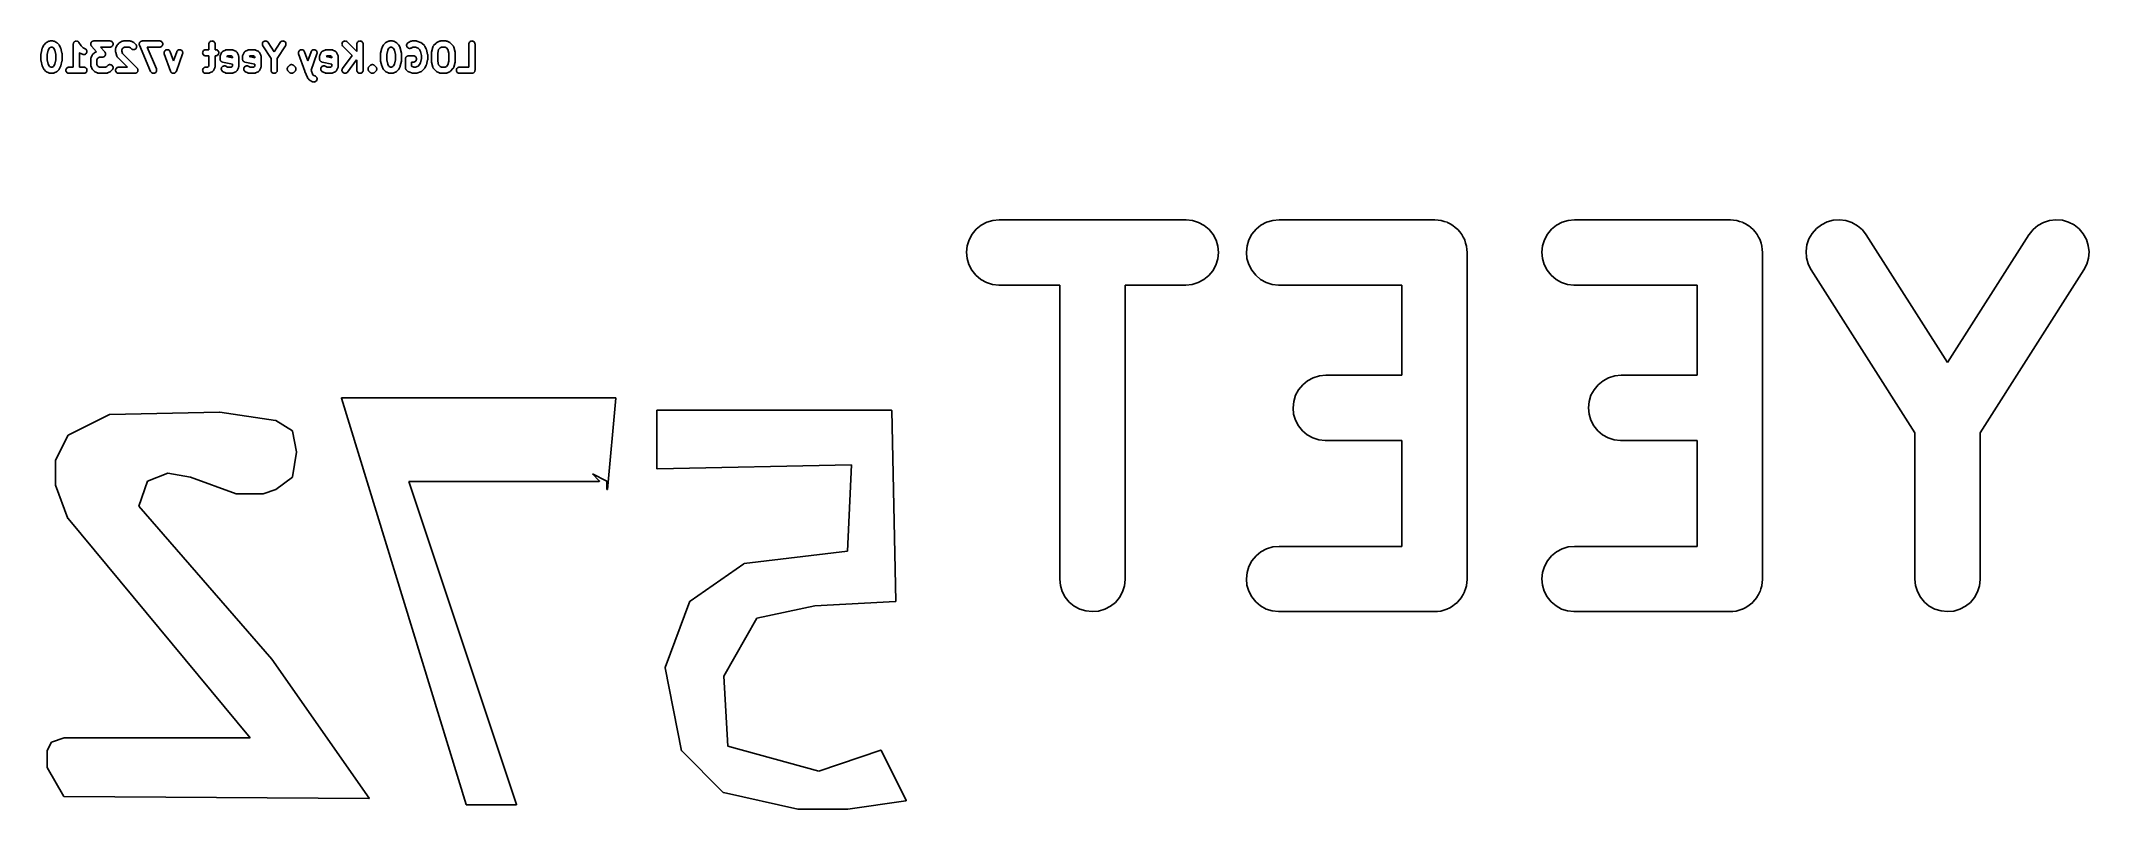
# Model space of a CAD drawing. Extents: x 1.4 to 13.8, y -4.8 to -0.1.
import ezdxf

# ---------------------------------------------------------------- set-up
doc = ezdxf.new("R2010")
doc.units = 0
doc.header["$MEASUREMENT"] = 0
doc.layers.add('BLACK', color=7, linetype='CONTINUOUS')

msp = doc.modelspace()

# ---------------------------------------------------------------- linework, layer by layer
at = {"layer": 'BLACK', "linetype": 'CONTINUOUS'}
for p, q in [((1.43521, -0.225992), (1.43525, -0.225661)), ((1.43521, -0.226253), (1.43521, -0.225992)), ((1.43521, -0.263749), (1.43521, -0.226253)), ((1.43523, -0.225328), (1.43545, -0.22385)), ((1.43525, -0.225661), (1.43523, -0.225328)), ((1.43545, -0.22385), (1.43562, -0.222365)), ((1.43562, -0.222365), (1.43572, -0.222047)), ((1.43572, -0.222047), (1.43577, -0.221718)), ((1.43577, -0.221718), (1.44327, -0.191721)), ((1.44327, -0.191721), (1.44333, -0.191469)), ((1.44333, -0.191469), (1.44336, -0.191387)), ((1.44336, -0.191387), (1.44338, -0.191302)), ((1.44338, -0.191302), (1.444, -0.189679)), ((1.444, -0.189679), (1.44461, -0.188049)), ((1.44461, -0.188049), (1.44465, -0.187975)), ((1.44465, -0.187975), (1.44468, -0.187894)), ((1.44468, -0.187894), (1.45218, -0.172896)), ((1.45218, -0.172896), (1.4523, -0.172663)), ((1.4523, -0.172663), (1.45287, -0.171782)), ((1.45287, -0.171782), (1.45337, -0.170856)), ((1.45337, -0.170856), (1.45386, -0.170254)), ((1.45386, -0.170254), (1.45429, -0.169601)), ((1.45429, -0.169601), (1.45502, -0.168847)), ((1.45502, -0.168847), (1.45569, -0.168035)), ((1.45569, -0.168035), (1.46319, -0.160536)), ((1.46319, -0.160536), (1.46337, -0.160353)), ((1.46337, -0.160353), (1.46419, -0.159698)), ((1.46419, -0.159698), (1.46496, -0.158976)), ((1.46496, -0.158976), (1.46562, -0.158562)), ((1.46562, -0.158562), (1.46622, -0.158076)), ((1.46622, -0.158076), (1.46716, -0.157593)), ((1.46716, -0.157593), (1.46805, -0.157033)), ((1.46805, -0.157033), (1.48304, -0.149534)), ((1.47906, -0.202784), (1.47261, -0.228555)), ((1.47261, -0.228555), (1.47261, -0.261446)), ((1.48428, -0.192336), (1.47906, -0.202784)), ((1.48304, -0.149534), (1.48328, -0.149419)), ((1.48328, -0.149419), (1.48379, -0.149229)), ((1.48379, -0.149229), (1.48428, -0.148971)), ((1.48428, -0.148971), (1.4855, -0.148602)), ((1.48749, -0.189129), (1.48428, -0.192336)), ((1.4855, -0.148602), (1.4867, -0.148161)), ((1.4867, -0.148161), (1.48725, -0.148075)), ((1.48725, -0.148075), (1.48777, -0.147916)), ((1.49582, -0.184962), (1.48749, -0.189129)), ((1.48777, -0.147916), (1.48905, -0.147791)), ((1.48905, -0.147791), (1.49031, -0.147592)), ((1.49031, -0.147592), (1.49086, -0.147614)), ((1.49086, -0.147614), (1.49141, -0.14756)), ((1.49141, -0.14756), (1.50641, -0.14756)), ((1.50199, -0.184962), (1.49582, -0.184962)), ((1.51033, -0.189129), (1.50199, -0.184962)), ((1.50641, -0.14756), (1.50667, -0.147562)), ((1.50667, -0.147562), (1.50721, -0.147623)), ((1.50721, -0.147623), (1.50776, -0.147609)), ((1.50776, -0.147609), (1.50902, -0.147826)), ((1.50902, -0.147826), (1.51029, -0.147969)), ((1.51029, -0.147969), (1.51082, -0.148135)), ((1.51353, -0.192336), (1.51033, -0.189129)), ((1.51082, -0.148135), (1.51136, -0.148228)), ((1.51136, -0.148228), (1.51255, -0.148686)), ((1.51255, -0.148686), (1.51377, -0.149072)), ((1.51876, -0.202784), (1.51353, -0.192336)), ((1.51377, -0.149072), (1.51425, -0.149337)), ((1.51425, -0.149337), (1.51477, -0.149534)), ((1.51477, -0.149534), (1.52977, -0.157033)), ((1.5252, -0.228556), (1.51876, -0.202784)), ((1.5252, -0.261446), (1.5252, -0.228556)), ((1.52977, -0.157033), (1.53, -0.157152)), ((1.53, -0.157152), (1.53088, -0.157723)), ((1.53088, -0.157723), (1.53181, -0.15822)), ((1.53181, -0.15822), (1.53241, -0.158714)), ((1.53241, -0.158714), (1.53306, -0.159138)), ((1.53306, -0.159138), (1.53381, -0.159869)), ((1.53381, -0.159869), (1.53463, -0.160536)), ((1.53463, -0.160536), (1.54213, -0.168035)), ((1.54213, -0.168035), (1.54231, -0.168221)), ((1.54231, -0.168221), (1.54296, -0.169042)), ((1.54296, -0.169042), (1.54369, -0.169806)), ((1.54369, -0.169806), (1.5441, -0.170465)), ((1.5441, -0.170465), (1.54459, -0.171074)), ((1.54459, -0.171074), (1.54507, -0.172006)), ((1.54507, -0.172006), (1.54563, -0.172896)), ((1.54563, -0.172896), (1.55313, -0.187894)), ((1.55313, -0.187894), (1.55324, -0.188128)), ((1.55324, -0.188128), (1.55327, -0.18821)), ((1.55327, -0.18821), (1.55332, -0.188284)), ((1.55332, -0.188284), (1.5539, -0.189921)), ((1.5539, -0.189921), (1.5545, -0.191554)), ((1.5545, -0.191554), (1.55451, -0.19164)), ((1.55451, -0.19164), (1.55454, -0.191721)), ((1.55454, -0.191721), (1.56204, -0.221718)), ((1.56204, -0.221718), (1.5621, -0.221971)), ((1.5621, -0.221971), (1.56215, -0.222302)), ((1.56215, -0.222302), (1.56225, -0.222621)), ((1.56225, -0.222621), (1.56239, -0.224108)), ((1.56239, -0.224108), (1.56259, -0.225589)), ((1.56259, -0.225589), (1.56257, -0.225921)), ((1.56257, -0.225921), (1.5626, -0.226253)), ((1.5626, -0.226253), (1.5626, -0.263749)), ((1.63019, -0.166), (1.63039, -0.164195)), ((1.63019, -0.166028), (1.63019, -0.166)), ((1.63019, -0.166029), (1.63019, -0.166028)), ((1.63019, -0.166031), (1.63019, -0.166029)), ((1.63019, -0.166261), (1.63019, -0.166031)), ((1.63019, -0.30504), (1.63019, -0.166261)), ((1.63039, -0.164195), (1.63059, -0.162401)), ((1.63059, -0.162387), (1.6306, -0.162373)), ((1.63059, -0.162401), (1.63059, -0.162387)), ((1.6306, -0.162373), (1.63114, -0.160659)), ((1.63114, -0.160659), (1.63169, -0.158921)), ((1.63169, -0.158908), (1.6317, -0.158894)), ((1.63169, -0.158921), (1.63169, -0.158908)), ((1.6317, -0.158894), (1.63257, -0.157313)), ((1.63257, -0.157313), (1.63344, -0.15572)), ((1.63344, -0.15572), (1.63345, -0.155708)), ((1.63345, -0.155708), (1.63346, -0.155695)), ((1.63346, -0.155695), (1.63462, -0.154307)), ((1.63462, -0.154307), (1.63578, -0.15292)), ((1.63578, -0.15292), (1.63579, -0.152911)), ((1.63579, -0.152911), (1.6358, -0.1529)), ((1.6358, -0.1529), (1.63722, -0.151764)), ((1.63722, -0.151764), (1.63862, -0.150629)), ((1.63862, -0.150629), (1.63864, -0.150622)), ((1.63864, -0.150622), (1.63865, -0.150613)), ((1.63865, -0.150613), (1.64025, -0.149775)), ((1.64025, -0.149775), (1.64185, -0.148933)), ((1.64185, -0.148933), (1.64187, -0.148929)), ((1.64187, -0.148929), (1.64188, -0.148922)), ((1.64188, -0.148922), (1.64361, -0.148413)), ((1.64361, -0.148413), (1.64535, -0.147897)), ((1.64535, -0.147897), (1.64537, -0.147895)), ((1.64537, -0.147895), (1.64538, -0.147891)), ((1.64538, -0.147891), (1.64718, -0.147728)), ((1.64718, -0.147728), (1.64899, -0.14756)), ((1.64899, -0.14756), (1.649, -0.147562)), ((1.649, -0.147562), (1.64902, -0.14756)), ((1.64902, -0.14756), (1.65082, -0.14775)), ((1.65082, -0.14775), (1.65262, -0.147936)), ((1.65262, -0.147936), (1.65263, -0.14794)), ((1.65263, -0.14794), (1.65265, -0.147942)), ((1.65265, -0.147942), (1.65438, -0.148477)), ((1.65438, -0.148477), (1.65611, -0.14901)), ((1.65611, -0.14901), (1.65612, -0.149017)), ((1.65612, -0.149017), (1.65613, -0.149021)), ((1.65613, -0.149021), (1.65773, -0.149884)), ((1.65773, -0.149884), (1.65932, -0.150741)), ((1.65932, -0.150741), (1.65933, -0.15075)), ((1.65933, -0.15075), (1.65934, -0.150757)), ((1.65934, -0.150757), (1.66074, -0.151915)), ((1.66074, -0.151915), (1.66214, -0.153063)), ((1.66214, -0.153063), (1.66215, -0.153074)), ((1.66215, -0.153074), (1.66216, -0.153084)), ((1.66216, -0.153084), (1.6633, -0.154491)), ((1.6633, -0.154491), (1.66445, -0.155887)), ((1.66445, -0.155887), (1.67842, -0.176844)), ((1.66788, -0.218802), (1.66759, -0.218613)), ((1.66759, -0.218613), (1.66759, -0.30504)), ((1.66848, -0.219296), (1.66788, -0.218802)), ((1.66941, -0.219792), (1.66848, -0.219296)), ((1.67029, -0.220364), (1.66941, -0.219792)), ((1.67052, -0.220483), (1.67029, -0.220364)), ((1.68552, -0.227982), (1.67052, -0.220483)), ((1.67842, -0.176844), (1.68996, -0.188387)), ((1.68893, -0.229287), (1.68552, -0.227982)), ((1.69252, -0.229906), (1.68893, -0.229287)), ((1.68996, -0.188387), (1.70224, -0.194529)), ((1.69617, -0.229815), (1.69252, -0.229906)), ((1.69973, -0.229017), (1.69617, -0.229815)), ((1.70307, -0.227542), (1.69973, -0.229017)), ((1.70224, -0.194529), (1.70248, -0.194647)), ((1.70248, -0.194647), (1.70554, -0.196633)), ((1.70606, -0.225447), (1.70307, -0.227542)), ((1.70554, -0.196633), (1.70816, -0.199176)), ((1.70858, -0.222811), (1.70606, -0.225447)), ((1.70816, -0.199176), (1.71023, -0.202179)), ((1.71055, -0.219735), (1.70858, -0.222811)), ((1.71023, -0.202179), (1.71168, -0.205528)), ((1.71188, -0.216336), (1.71055, -0.219735)), ((1.71168, -0.205528), (1.71246, -0.209094)), ((1.71252, -0.212744), (1.71188, -0.216336)), ((1.71246, -0.209094), (1.71252, -0.212744)), ((1.73517, -0.16613), (1.73524, -0.165478)), ((1.73528, -0.167298), (1.73517, -0.16613)), ((1.73523, -0.164821), (1.73543, -0.163666)), ((1.73524, -0.165478), (1.73523, -0.164821)), ((1.7353, -0.16847), (1.73528, -0.167298)), ((1.73545, -0.169111), (1.7353, -0.16847)), ((1.73543, -0.163666), (1.73556, -0.1625)), ((1.7355, -0.169765), (1.73545, -0.169111)), ((1.73584, -0.17089), (1.7355, -0.169765)), ((1.73556, -0.1625), (1.73575, -0.161874)), ((1.73575, -0.161874), (1.73586, -0.161227)), ((1.73609, -0.172035), (1.73584, -0.17089)), ((1.73586, -0.161227), (1.73629, -0.160134)), ((1.73635, -0.172637), (1.73609, -0.172035)), ((1.73629, -0.160134), (1.73663, -0.159014)), ((1.73654, -0.173266), (1.73635, -0.172637)), ((1.73708, -0.174305), (1.73654, -0.173266)), ((1.73663, -0.159014), (1.73695, -0.158436)), ((1.73695, -0.158436), (1.73718, -0.157825)), ((1.73755, -0.17538), (1.73708, -0.174305)), ((1.73715, -0.247886), (1.74465, -0.232888)), ((1.73718, -0.157825), (1.73781, -0.156835)), ((1.73792, -0.175919), (1.73755, -0.17538)), ((1.73781, -0.156835), (1.73837, -0.155803)), ((1.73823, -0.176501), (1.73792, -0.175919)), ((1.73896, -0.177415), (1.73823, -0.176501)), ((1.73837, -0.155803), (1.73879, -0.155298)), ((1.73879, -0.155298), (1.73914, -0.154744)), ((1.73963, -0.178378), (1.73896, -0.177415)), ((1.73914, -0.154744), (1.73995, -0.153895)), ((1.7398, -0.178575), (1.73963, -0.178378)), ((1.76951, -0.212526), (1.7398, -0.178575)), ((1.73995, -0.153895), (1.7407, -0.152991)), ((1.7407, -0.152991), (1.74121, -0.152576)), ((1.74121, -0.152576), (1.74166, -0.152101)), ((1.74166, -0.152101), (1.74262, -0.151426)), ((1.74262, -0.151426), (1.74353, -0.150684)), ((1.74353, -0.150684), (1.7441, -0.150376)), ((1.7441, -0.150376), (1.74464, -0.149998)), ((1.74464, -0.149998), (1.74571, -0.149521)), ((1.74465, -0.232888), (1.74477, -0.232655)), ((1.74477, -0.232655), (1.74534, -0.231774)), ((1.74534, -0.231774), (1.74583, -0.230848)), ((1.74571, -0.149521), (1.74675, -0.148971)), ((1.74583, -0.230848), (1.74633, -0.230246)), ((1.74633, -0.230246), (1.74675, -0.229593)), ((1.74675, -0.148971), (1.74738, -0.148781)), ((1.74675, -0.229593), (1.74748, -0.22884)), ((1.74738, -0.148781), (1.74798, -0.148515)), ((1.74748, -0.22884), (1.74815, -0.228028)), ((1.74798, -0.148515), (1.74912, -0.148255)), ((1.74815, -0.228028), (1.75565, -0.220529)), ((1.74912, -0.148255), (1.75024, -0.147916)), ((1.75024, -0.147916), (1.7509, -0.147852)), ((1.7509, -0.147852), (1.75153, -0.147707)), ((1.75153, -0.147707), (1.75271, -0.147674)), ((1.75271, -0.147674), (1.75387, -0.14756)), ((1.75387, -0.14756), (1.85136, -0.14756)), ((1.75565, -0.220529), (1.75583, -0.220346)), ((1.75583, -0.220346), (1.75666, -0.21969)), ((1.75666, -0.21969), (1.75742, -0.218969)), ((1.75742, -0.218969), (1.75808, -0.218554)), ((1.75808, -0.218554), (1.75869, -0.218069)), ((1.75869, -0.218069), (1.75962, -0.217585)), ((1.75962, -0.217585), (1.76051, -0.217026)), ((1.76051, -0.217026), (1.76951, -0.212526)), ((1.78829, -0.244954), (1.77995, -0.249122)), ((1.80637, -0.244954), (1.78829, -0.244954)), ((1.85136, -0.184962), (1.79509, -0.184962)), ((1.79509, -0.184962), (1.82044, -0.213939)), ((1.80753, -0.24484), (1.80637, -0.244954)), ((1.80871, -0.244807), (1.80753, -0.24484)), ((1.80935, -0.244662), (1.80871, -0.244807)), ((1.81, -0.244598), (1.80935, -0.244662)), ((1.81112, -0.244259), (1.81, -0.244598)), ((1.81227, -0.243999), (1.81112, -0.244259)), ((1.81287, -0.243733), (1.81227, -0.243999)), ((1.81349, -0.243543), (1.81287, -0.243733)), ((1.81453, -0.242992), (1.81349, -0.243543)), ((1.8156, -0.242516), (1.81453, -0.242992)), ((1.81614, -0.242138), (1.8156, -0.242516)), ((1.81672, -0.24183), (1.81614, -0.242138)), ((1.81763, -0.241088), (1.81672, -0.24183)), ((1.81858, -0.240413), (1.81763, -0.241088)), ((1.81904, -0.239938), (1.81858, -0.240413)), ((1.81954, -0.239523), (1.81904, -0.239938)), ((1.82029, -0.238619), (1.81954, -0.239523)), ((1.8211, -0.23777), (1.82029, -0.238619)), ((1.82044, -0.213939), (1.82061, -0.214136)), ((1.82061, -0.214136), (1.82128, -0.215099)), ((1.82145, -0.237217), (1.8211, -0.23777)), ((1.82128, -0.215099), (1.82202, -0.216013)), ((1.82187, -0.236711), (1.82145, -0.237217)), ((1.82243, -0.235679), (1.82187, -0.236711)), ((1.82202, -0.216013), (1.82232, -0.216595)), ((1.82232, -0.216595), (1.82269, -0.217134)), ((1.82306, -0.234689), (1.82243, -0.235679)), ((1.82269, -0.217134), (1.82316, -0.218208)), ((1.82329, -0.234078), (1.82306, -0.234689)), ((1.82316, -0.218208), (1.82371, -0.219248)), ((1.82361, -0.2335), (1.82329, -0.234078)), ((1.82395, -0.23238), (1.82361, -0.2335)), ((1.82371, -0.219248), (1.82389, -0.219877)), ((1.82389, -0.219877), (1.82415, -0.220479)), ((1.82438, -0.231287), (1.82395, -0.23238)), ((1.82415, -0.220479), (1.82441, -0.221624)), ((1.82449, -0.23064), (1.82438, -0.231287)), ((1.82441, -0.221624), (1.82474, -0.222749)), ((1.82469, -0.230014), (1.82449, -0.23064)), ((1.82481, -0.228848), (1.82469, -0.230014)), ((1.82474, -0.222749), (1.8248, -0.223403)), ((1.8248, -0.223403), (1.82494, -0.224044)), ((1.82501, -0.227693), (1.82481, -0.228848)), ((1.82494, -0.224044), (1.82496, -0.225216)), ((1.82496, -0.225216), (1.82507, -0.226384)), ((1.82507, -0.226384), (1.825, -0.227036)), ((1.825, -0.227036), (1.82501, -0.227693)), ((1.85136, -0.14756), (1.85162, -0.147562)), ((1.85499, -0.184605), (1.85136, -0.184962)), ((1.85162, -0.147562), (1.85525, -0.147969)), ((1.85849, -0.18355), (1.85499, -0.184605)), ((1.85525, -0.147969), (1.85873, -0.149072)), ((1.86171, -0.181837), (1.85849, -0.18355)), ((1.85873, -0.149072), (1.86193, -0.15083)), ((1.86454, -0.17953), (1.86171, -0.181837)), ((1.86193, -0.15083), (1.86472, -0.153176)), ((1.86687, -0.176718), (1.86454, -0.17953)), ((1.86472, -0.153176), (1.86701, -0.156021)), ((1.8686, -0.173508), (1.86687, -0.176718)), ((1.86701, -0.156021), (1.8687, -0.159255)), ((1.86968, -0.170021), (1.8686, -0.173508)), ((1.8687, -0.159255), (1.86973, -0.162757)), ((1.87006, -0.166391), (1.86968, -0.170021)), ((1.86973, -0.162757), (1.87006, -0.166391)), ((1.88515, -0.196257), (1.88516, -0.195996)), ((1.88515, -0.211255), (1.88515, -0.196257)), ((1.88526, -0.212301), (1.88515, -0.211255)), ((1.88516, -0.195996), (1.88522, -0.195449)), ((1.8852, -0.194899), (1.88542, -0.193639)), ((1.88522, -0.195449), (1.8852, -0.194899)), ((1.88527, -0.213351), (1.88526, -0.212301)), ((1.88543, -0.214112), (1.88527, -0.213351)), ((1.88542, -0.193639), (1.88556, -0.192369)), ((1.88551, -0.214887), (1.88543, -0.214112)), ((1.88581, -0.215893), (1.88551, -0.214887)), ((1.88556, -0.192369), (1.88573, -0.191844)), ((1.88573, -0.191844), (1.88582, -0.191302)), ((1.88603, -0.216921), (1.88581, -0.215893)), ((1.88582, -0.191302), (1.88628, -0.190108)), ((1.88611, -0.217169), (1.88603, -0.216921)), ((1.89361, -0.239666), (1.88611, -0.217169)), ((1.88628, -0.190108), (1.88667, -0.18889)), ((1.88667, -0.18889), (1.88693, -0.188408)), ((1.88693, -0.188408), (1.88713, -0.187894)), ((1.88713, -0.187894), (1.89463, -0.172896)), ((1.89384, -0.240169), (1.89361, -0.239666)), ((1.89399, -0.240697), (1.89384, -0.240169)), ((1.89458, -0.241832), (1.89399, -0.240697)), ((1.8951, -0.242999), (1.89458, -0.241832)), ((1.89463, -0.172896), (1.89475, -0.172663)), ((1.89475, -0.172663), (1.89532, -0.171782)), ((1.89542, -0.243449), (1.8951, -0.242999)), ((1.89532, -0.171782), (1.89581, -0.170856)), ((1.89567, -0.243938), (1.89542, -0.243449)), ((1.89647, -0.244937), (1.89567, -0.243938)), ((1.89581, -0.170856), (1.89631, -0.170254)), ((1.89631, -0.170254), (1.89673, -0.169601)), ((1.89721, -0.24598), (1.89647, -0.244937)), ((1.89673, -0.169601), (1.89746, -0.168847)), ((1.8976, -0.246359), (1.89721, -0.24598)), ((1.89746, -0.168847), (1.89813, -0.168035)), ((1.89795, -0.24679), (1.8976, -0.246359)), ((1.89813, -0.246976), (1.89795, -0.24679)), ((1.89813, -0.168035), (1.90563, -0.160536)), ((1.90563, -0.160536), (1.90582, -0.160353)), ((1.90582, -0.160353), (1.90664, -0.159698)), ((1.90664, -0.159698), (1.9074, -0.158976)), ((1.9074, -0.158976), (1.90806, -0.158562)), ((1.90806, -0.158562), (1.90867, -0.158076)), ((1.90867, -0.158076), (1.9096, -0.157593)), ((1.9096, -0.157593), (1.91049, -0.157033)), ((1.91049, -0.157033), (1.92549, -0.149534)), ((1.92672, -0.192336), (1.92256, -0.200672)), ((1.92256, -0.200672), (1.92256, -0.20822)), ((1.92256, -0.20822), (1.9277, -0.223651)), ((1.92549, -0.149534), (1.92572, -0.149419)), ((1.92572, -0.149419), (1.92624, -0.149229)), ((1.92624, -0.149229), (1.92673, -0.148971)), ((1.92993, -0.189129), (1.92672, -0.192336)), ((1.92673, -0.148971), (1.92795, -0.148602)), ((1.9277, -0.223651), (2.01457, -0.310518)), ((1.92795, -0.148602), (1.92915, -0.148161)), ((1.92915, -0.148161), (1.92969, -0.148075)), ((1.92969, -0.148075), (1.93022, -0.147916)), ((1.93827, -0.184962), (1.92993, -0.189129)), ((1.93022, -0.147916), (1.93149, -0.147791)), ((1.93149, -0.147791), (1.93275, -0.147592)), ((1.93275, -0.147592), (1.9333, -0.147614)), ((1.9333, -0.147614), (1.93385, -0.14756)), ((1.93385, -0.14756), (1.97135, -0.14756)), ((1.96693, -0.184962), (1.93827, -0.184962)), ((1.97527, -0.189129), (1.96693, -0.184962)), ((1.97135, -0.14756), (1.97161, -0.147562)), ((1.97161, -0.147562), (1.97216, -0.147623)), ((1.97216, -0.147623), (1.97271, -0.147609)), ((1.97271, -0.147609), (1.97396, -0.147826)), ((1.97396, -0.147826), (1.97524, -0.147969)), ((1.97524, -0.147969), (1.97576, -0.148135)), ((1.98062, -0.194482), (1.97527, -0.189129)), ((1.97576, -0.148135), (1.9763, -0.148228)), ((1.9763, -0.148228), (1.9775, -0.148686)), ((1.9775, -0.148686), (1.97871, -0.149072)), ((1.97871, -0.149072), (1.9792, -0.149337)), ((1.9792, -0.149337), (1.97971, -0.149534)), ((1.97971, -0.149534), (1.99471, -0.157033)), ((1.98344, -0.196799), (1.98062, -0.194482)), ((1.98666, -0.198524), (1.98344, -0.196799)), ((1.99015, -0.199591), (1.98666, -0.198524)), ((1.99378, -0.19996), (1.99015, -0.199591)), ((1.99741, -0.199616), (1.99378, -0.19996)), ((1.99471, -0.157033), (1.99494, -0.157152)), ((1.99494, -0.157152), (1.99582, -0.157723)), ((1.99582, -0.157723), (1.99675, -0.15822)), ((1.99675, -0.15822), (1.99735, -0.158714)), ((1.99735, -0.158714), (1.998, -0.159138)), ((2.00091, -0.198573), (1.99741, -0.199616)), ((1.998, -0.159138), (1.99876, -0.159869)), ((1.99876, -0.159869), (1.99957, -0.160536)), ((1.99957, -0.160536), (2.00707, -0.168035)), ((2.00414, -0.196871), (2.00091, -0.198573)), ((2.00698, -0.194574), (2.00414, -0.196871)), ((2.00931, -0.19177), (2.00698, -0.194574)), ((2.00707, -0.168035), (2.00725, -0.168221)), ((2.00725, -0.168221), (2.00953, -0.171074)), ((2.01106, -0.188566), (2.00931, -0.19177)), ((2.00953, -0.171074), (2.01121, -0.174314)), ((2.01215, -0.185083), (2.01106, -0.188566)), ((2.01121, -0.174314), (2.01223, -0.177819)), ((2.01254, -0.181455), (2.01215, -0.185083)), ((2.01223, -0.177819), (2.01254, -0.181455)), ((2.02764, -0.16613), (2.02782, -0.16438)), ((2.02764, -0.166195), (2.02764, -0.16613)), ((2.02764, -0.16626), (2.02764, -0.166195)), ((2.02781, -0.168015), (2.02764, -0.16626)), ((2.02797, -0.169765), (2.02781, -0.168015)), ((2.02782, -0.16438), (2.02799, -0.162628)), ((2.02799, -0.169828), (2.02797, -0.169765)), ((2.02799, -0.162628), (2.02801, -0.162565)), ((2.02799, -0.169893), (2.02799, -0.169828)), ((2.0285, -0.171581), (2.02799, -0.169893)), ((2.02801, -0.162565), (2.02802, -0.1625)), ((2.02802, -0.1625), (2.02854, -0.16082)), ((2.029, -0.173266), (2.0285, -0.171581)), ((2.02854, -0.16082), (2.02905, -0.159134)), ((2.02903, -0.173324), (2.029, -0.173266)), ((2.02905, -0.173387), (2.02903, -0.173324)), ((2.02905, -0.159134), (2.02908, -0.159076)), ((2.02915, -0.173627), (2.02905, -0.173387)), ((2.02908, -0.159076), (2.0291, -0.159014)), ((2.0291, -0.159014), (2.02994, -0.157466)), ((2.09664, -0.331108), (2.02915, -0.173627)), ((2.02994, -0.157466), (2.03076, -0.155911)), ((2.03076, -0.155911), (2.0308, -0.155861)), ((2.0308, -0.155861), (2.03083, -0.155803)), ((2.03083, -0.155803), (2.03196, -0.154447)), ((2.03196, -0.154447), (2.03307, -0.153083)), ((2.03307, -0.153083), (2.03312, -0.153042)), ((2.03312, -0.153042), (2.03316, -0.152991)), ((2.03316, -0.152991), (2.03453, -0.151878)), ((2.03453, -0.151878), (2.03588, -0.150757)), ((2.03588, -0.150757), (2.03594, -0.150726)), ((2.03594, -0.150726), (2.03599, -0.150684)), ((2.03599, -0.150684), (2.03754, -0.149857)), ((2.03754, -0.149857), (2.03909, -0.149021)), ((2.03909, -0.149021), (2.03915, -0.149002)), ((2.03915, -0.149002), (2.03921, -0.148971)), ((2.03921, -0.148971), (2.0409, -0.148461)), ((2.0409, -0.148461), (2.04258, -0.147942)), ((2.04258, -0.147942), (2.04264, -0.147935)), ((2.04264, -0.147935), (2.04271, -0.147916)), ((2.04271, -0.147916), (2.04446, -0.147744)), ((2.04446, -0.147744), (2.04621, -0.14756)), ((2.04621, -0.14756), (2.04627, -0.147566)), ((2.04627, -0.147566), (2.04634, -0.14756)), ((2.04634, -0.14756), (2.15132, -0.14756)), ((2.15132, -0.184962), (2.0747, -0.184962)), ((2.0747, -0.184962), (2.13102, -0.316374)), ((2.15132, -0.14756), (2.15159, -0.147562)), ((2.15496, -0.184605), (2.15132, -0.184962)), ((2.15159, -0.147562), (2.15521, -0.147969)), ((2.15845, -0.18355), (2.15496, -0.184605)), ((2.15521, -0.147969), (2.15869, -0.149072)), ((2.16167, -0.181837), (2.15845, -0.18355)), ((2.15869, -0.149072), (2.16189, -0.15083)), ((2.1645, -0.17953), (2.16167, -0.181837)), ((2.16189, -0.15083), (2.16469, -0.153176)), ((2.16683, -0.176718), (2.1645, -0.17953)), ((2.16469, -0.153176), (2.16697, -0.156021)), ((2.16856, -0.173508), (2.16683, -0.176718)), ((2.16697, -0.156021), (2.16866, -0.159255)), ((2.16964, -0.170021), (2.16856, -0.173508)), ((2.16866, -0.159255), (2.16969, -0.162757)), ((2.17002, -0.166391), (2.16964, -0.170021)), ((2.16969, -0.162757), (2.17002, -0.166391)), ((2.17765, -0.217598), (2.17823, -0.213994)), ((2.17778, -0.221245), (2.17765, -0.217598)), ((2.17862, -0.224797), (2.17778, -0.221245)), ((2.17823, -0.213994), (2.1795, -0.210572)), ((2.17871, -0.225044), (2.17862, -0.224797)), ((2.2162, -0.330031), (2.17871, -0.225044)), ((2.1795, -0.210572), (2.18141, -0.207462)), ((2.18141, -0.207462), (2.18389, -0.204781)), ((2.18389, -0.204781), (2.18684, -0.202633)), ((2.18684, -0.202633), (2.19015, -0.201099)), ((2.19015, -0.201099), (2.1937, -0.200238)), ((2.1937, -0.200238), (2.19735, -0.200082)), ((2.19735, -0.200082), (2.20095, -0.200637)), ((2.20095, -0.200637), (2.20438, -0.201882)), ((2.20438, -0.201882), (2.20751, -0.203769)), ((2.20751, -0.203769), (2.2102, -0.206228)), ((2.2102, -0.206228), (2.21237, -0.209164)), ((2.21237, -0.209164), (2.21393, -0.212464)), ((2.21393, -0.212464), (2.23381, -0.26814)), ((2.23381, -0.26814), (2.2537, -0.212464)), ((2.28892, -0.225044), (2.25143, -0.330031)), ((2.2537, -0.212464), (2.25379, -0.212219)), ((2.25379, -0.212219), (2.25539, -0.20894)), ((2.25539, -0.20894), (2.2576, -0.206035)), ((2.2576, -0.206035), (2.26033, -0.203615)), ((2.26033, -0.203615), (2.26348, -0.201771)), ((2.26348, -0.201771), (2.26693, -0.200574)), ((2.26693, -0.200574), (2.27054, -0.200069)), ((2.27054, -0.200069), (2.27419, -0.200276)), ((2.27419, -0.200276), (2.27772, -0.201187)), ((2.27772, -0.201187), (2.28101, -0.202767)), ((2.28101, -0.202767), (2.28393, -0.204956)), ((2.28393, -0.204956), (2.28637, -0.207671)), ((2.28637, -0.207671), (2.28824, -0.210808)), ((2.28824, -0.210808), (2.28946, -0.214247)), ((2.28981, -0.221503), (2.28892, -0.225044)), ((2.28946, -0.214247), (2.28999, -0.217858)), ((2.28999, -0.217858), (2.28981, -0.221503)), ((2.41009, -0.218624), (2.41047, -0.214994)), ((2.41042, -0.222258), (2.41009, -0.218624)), ((2.41145, -0.22576), (2.41042, -0.222258)), ((2.41047, -0.214994), (2.41155, -0.211507)), ((2.41314, -0.228994), (2.41145, -0.22576)), ((2.41155, -0.211507), (2.41329, -0.208297)), ((2.41543, -0.231838), (2.41314, -0.228994)), ((2.41329, -0.208297), (2.41561, -0.205485)), ((2.41822, -0.234184), (2.41543, -0.231838)), ((2.41561, -0.205485), (2.41844, -0.203178)), ((2.42142, -0.235943), (2.41822, -0.234184)), ((2.41844, -0.203178), (2.42166, -0.201464)), ((2.4249, -0.237046), (2.42142, -0.235943)), ((2.42166, -0.201464), (2.42516, -0.20041)), ((2.42853, -0.237453), (2.4249, -0.237046)), ((2.42516, -0.20041), (2.42879, -0.200053)), ((2.42879, -0.237455), (2.42853, -0.237453)), ((2.42879, -0.200053), (2.44758, -0.200053)), ((2.44758, -0.237455), (2.42879, -0.237455)), ((2.44758, -0.166261), (2.44759, -0.166)), ((2.44758, -0.200053), (2.44758, -0.166261)), ((2.44758, -0.296829), (2.44758, -0.237455)), ((2.44759, -0.166), (2.44799, -0.162373)), ((2.44799, -0.162373), (2.4491, -0.158894)), ((2.4491, -0.158894), (2.45085, -0.155695)), ((2.45085, -0.155695), (2.4532, -0.1529)), ((2.4532, -0.1529), (2.45605, -0.150613)), ((2.45605, -0.150613), (2.45928, -0.148922)), ((2.45928, -0.148922), (2.46278, -0.147891)), ((2.46278, -0.147891), (2.46642, -0.14756)), ((2.46642, -0.14756), (2.47005, -0.147942)), ((2.47005, -0.147942), (2.47353, -0.149021)), ((2.47353, -0.149021), (2.47674, -0.150757)), ((2.47674, -0.150757), (2.47955, -0.153084)), ((2.47955, -0.153084), (2.48186, -0.155912)), ((2.48186, -0.155912), (2.48357, -0.159134)), ((2.48357, -0.159134), (2.48463, -0.162628)), ((2.48463, -0.162628), (2.48499, -0.166261)), ((2.48499, -0.166261), (2.48499, -0.200053)), ((2.48499, -0.200053), (2.48878, -0.200053)), ((2.48878, -0.237455), (2.48499, -0.237455)), ((2.48499, -0.237455), (2.48499, -0.301244)), ((2.48878, -0.200053), (2.48904, -0.200055)), ((2.49241, -0.237099), (2.48878, -0.237455)), ((2.48904, -0.200055), (2.49267, -0.200462)), ((2.49591, -0.236044), (2.49241, -0.237099)), ((2.49267, -0.200462), (2.49615, -0.201566)), ((2.49913, -0.234331), (2.49591, -0.236044)), ((2.49615, -0.201566), (2.49935, -0.203324)), ((2.50196, -0.232024), (2.49913, -0.234331)), ((2.49935, -0.203324), (2.50214, -0.20567)), ((2.50429, -0.229212), (2.50196, -0.232024)), ((2.50214, -0.20567), (2.50443, -0.208514)), ((2.50602, -0.226001), (2.50429, -0.229212)), ((2.50443, -0.208514), (2.50612, -0.211749)), ((2.5071, -0.222515), (2.50602, -0.226001)), ((2.50612, -0.211749), (2.50715, -0.21525)), ((2.50748, -0.218885), (2.5071, -0.222515)), ((2.50715, -0.21525), (2.50748, -0.218885)), ((2.51508, -0.24099), (2.51514, -0.240443)), ((2.51508, -0.241251), (2.51508, -0.24099)), ((2.51508, -0.25625), (2.51508, -0.241251)), ((2.51513, -0.239893), (2.51534, -0.238634)), ((2.51514, -0.240443), (2.51513, -0.239893)), ((2.51534, -0.238634), (2.51548, -0.237363)), ((2.51548, -0.237363), (2.51565, -0.236839)), ((2.51565, -0.236839), (2.51574, -0.236296)), ((2.51574, -0.236296), (2.5162, -0.235103)), ((2.5162, -0.235103), (2.51659, -0.233884)), ((2.51659, -0.233884), (2.51685, -0.233402)), ((2.51685, -0.233402), (2.51705, -0.232888)), ((2.51705, -0.232888), (2.52455, -0.21789)), ((2.52455, -0.21789), (2.52467, -0.217657)), ((2.52467, -0.217657), (2.52489, -0.217318)), ((2.52489, -0.217318), (2.52505, -0.21695)), ((2.52505, -0.21695), (2.52588, -0.21579)), ((2.52588, -0.21579), (2.52665, -0.214595)), ((2.52665, -0.214595), (2.52694, -0.214305)), ((2.52694, -0.214305), (2.52717, -0.213976)), ((2.52717, -0.213976), (2.5282, -0.212998)), ((2.5282, -0.212998), (2.5292, -0.211977)), ((2.5292, -0.211977), (2.52953, -0.211747)), ((2.52953, -0.211747), (2.52982, -0.21147)), ((2.52982, -0.21147), (2.53103, -0.210711)), ((2.53103, -0.210711), (2.5322, -0.209903)), ((2.5322, -0.209903), (2.53257, -0.209742)), ((2.53257, -0.209742), (2.53291, -0.209527)), ((2.53291, -0.209527), (2.54791, -0.202028)), ((2.54791, -0.202028), (2.54814, -0.201913)), ((2.54814, -0.201913), (2.54866, -0.201723)), ((2.54866, -0.201723), (2.54915, -0.201464)), ((2.54915, -0.201464), (2.55037, -0.201095)), ((2.55037, -0.201095), (2.55157, -0.200654)), ((2.55157, -0.200654), (2.55211, -0.200569)), ((2.55211, -0.200569), (2.55264, -0.20041)), ((2.55264, -0.20041), (2.55391, -0.200285)), ((2.55391, -0.200285), (2.55518, -0.200086)), ((2.55521, -0.240192), (2.55464, -0.24135)), ((2.55464, -0.24135), (2.59007, -0.248436)), ((2.55518, -0.200086), (2.55573, -0.200107)), ((2.56069, -0.237455), (2.55521, -0.240192)), ((2.55573, -0.200107), (2.55627, -0.200053)), ((2.55627, -0.200053), (2.58627, -0.200053)), ((2.58186, -0.237455), (2.56069, -0.237455)), ((2.58733, -0.240192), (2.58186, -0.237455)), ((2.58627, -0.200053), (2.58653, -0.200055)), ((2.58653, -0.200055), (2.58708, -0.200117)), ((2.58708, -0.200117), (2.58763, -0.200103)), ((2.59007, -0.245666), (2.58733, -0.240192)), ((2.58763, -0.200103), (2.58889, -0.20032)), ((2.58889, -0.20032), (2.59016, -0.200462)), ((2.59007, -0.248436), (2.59007, -0.245666)), ((2.59016, -0.200462), (2.59068, -0.200629)), ((2.59068, -0.200629), (2.59123, -0.200722)), ((2.59123, -0.200722), (2.59242, -0.201179)), ((2.59242, -0.201179), (2.59364, -0.201566)), ((2.59364, -0.201566), (2.59412, -0.201831)), ((2.59412, -0.201831), (2.59463, -0.202028)), ((2.59463, -0.202028), (2.60963, -0.209527)), ((2.60963, -0.209527), (2.60986, -0.209645)), ((2.60986, -0.209645), (2.6102, -0.209865)), ((2.6102, -0.209865), (2.61057, -0.210031)), ((2.61057, -0.210031), (2.61173, -0.210856)), ((2.61173, -0.210856), (2.61293, -0.211631)), ((2.61293, -0.211631), (2.61322, -0.211913)), ((2.61322, -0.211913), (2.61355, -0.212147)), ((2.61355, -0.212147), (2.61452, -0.213182)), ((2.61452, -0.213182), (2.61554, -0.214174)), ((2.61554, -0.214174), (2.61577, -0.214506)), ((2.61577, -0.214506), (2.61605, -0.2148)), ((2.61605, -0.2148), (2.61681, -0.216006)), ((2.61681, -0.216006), (2.61762, -0.217177)), ((2.61762, -0.217177), (2.61778, -0.217548)), ((2.61778, -0.217548), (2.61799, -0.21789)), ((2.61799, -0.21789), (2.62549, -0.232888)), ((2.62549, -0.232888), (2.62561, -0.233122)), ((2.62561, -0.233122), (2.6258, -0.233639)), ((2.6258, -0.233639), (2.62606, -0.234125)), ((2.62606, -0.234125), (2.62643, -0.235348)), ((2.62643, -0.235348), (2.62687, -0.236549)), ((2.62687, -0.236549), (2.62695, -0.237092)), ((2.62695, -0.237092), (2.62711, -0.237619)), ((2.62711, -0.237619), (2.62724, -0.238892)), ((2.62724, -0.238892), (2.62744, -0.240154)), ((2.62744, -0.240154), (2.62741, -0.240703)), ((2.62741, -0.240703), (2.62747, -0.241251)), ((2.62747, -0.241251), (2.62747, -0.301244)), ((2.65006, -0.24099), (2.65012, -0.240443)), ((2.65006, -0.241251), (2.65006, -0.24099)), ((2.65006, -0.25625), (2.65006, -0.241251)), ((2.65011, -0.239893), (2.65033, -0.238634)), ((2.65012, -0.240443), (2.65011, -0.239893)), ((2.65033, -0.238634), (2.65047, -0.237363)), ((2.65047, -0.237363), (2.65063, -0.236839)), ((2.65063, -0.236839), (2.65073, -0.236296)), ((2.65073, -0.236296), (2.65118, -0.235103)), ((2.65118, -0.235103), (2.65157, -0.233884)), ((2.65157, -0.233884), (2.65184, -0.233402)), ((2.65184, -0.233402), (2.65203, -0.232888)), ((2.65203, -0.232888), (2.65953, -0.21789)), ((2.65953, -0.21789), (2.65965, -0.217657)), ((2.65965, -0.217657), (2.65987, -0.217318)), ((2.65987, -0.217318), (2.66004, -0.21695)), ((2.66004, -0.21695), (2.66086, -0.21579)), ((2.66086, -0.21579), (2.66164, -0.214595)), ((2.66164, -0.214595), (2.66192, -0.214305)), ((2.66192, -0.214305), (2.66215, -0.213976)), ((2.66215, -0.213976), (2.66319, -0.212998)), ((2.66319, -0.212998), (2.66418, -0.211977)), ((2.66418, -0.211977), (2.66451, -0.211748)), ((2.66451, -0.211748), (2.66481, -0.21147)), ((2.66481, -0.21147), (2.66601, -0.210711)), ((2.66601, -0.210711), (2.66718, -0.209903)), ((2.66718, -0.209903), (2.66755, -0.209742)), ((2.66755, -0.209742), (2.6679, -0.209527)), ((2.6679, -0.209527), (2.68289, -0.202028)), ((2.68289, -0.202028), (2.68313, -0.201913)), ((2.68313, -0.201913), (2.68364, -0.201723)), ((2.68364, -0.201723), (2.68413, -0.201464)), ((2.68413, -0.201464), (2.68535, -0.201095)), ((2.68535, -0.201095), (2.68655, -0.200654)), ((2.68655, -0.200654), (2.6871, -0.200569)), ((2.6871, -0.200569), (2.68762, -0.20041)), ((2.68762, -0.20041), (2.6889, -0.200285)), ((2.6889, -0.200285), (2.69016, -0.200086)), ((2.6902, -0.240192), (2.68962, -0.24135)), ((2.68962, -0.24135), (2.72505, -0.248436)), ((2.69016, -0.200086), (2.69071, -0.200107)), ((2.69567, -0.237455), (2.6902, -0.240192)), ((2.69071, -0.200107), (2.69126, -0.200053)), ((2.69126, -0.200053), (2.72125, -0.200053)), ((2.71684, -0.237455), (2.69567, -0.237455)), ((2.72231, -0.240192), (2.71684, -0.237455)), ((2.72125, -0.200053), (2.72151, -0.200055)), ((2.72151, -0.200055), (2.72206, -0.200117)), ((2.72206, -0.200117), (2.72261, -0.200103)), ((2.72505, -0.245666), (2.72231, -0.240192)), ((2.72261, -0.200103), (2.72387, -0.20032)), ((2.72387, -0.20032), (2.72514, -0.200462)), ((2.72505, -0.248436), (2.72505, -0.245666)), ((2.72514, -0.200462), (2.72567, -0.200629)), ((2.72567, -0.200629), (2.72621, -0.200722)), ((2.72621, -0.200722), (2.7274, -0.201179)), ((2.7274, -0.201179), (2.72862, -0.201566)), ((2.72862, -0.201566), (2.7291, -0.201831)), ((2.7291, -0.201831), (2.72962, -0.202028)), ((2.72962, -0.202028), (2.74461, -0.209527)), ((2.74461, -0.209527), (2.74485, -0.209645)), ((2.74485, -0.209645), (2.74519, -0.209865)), ((2.74519, -0.209865), (2.74556, -0.210031)), ((2.74556, -0.210031), (2.74672, -0.210856)), ((2.74672, -0.210856), (2.74791, -0.211631)), ((2.74791, -0.211631), (2.7482, -0.211913)), ((2.7482, -0.211913), (2.74853, -0.212147)), ((2.74853, -0.212147), (2.74951, -0.213182)), ((2.74951, -0.213182), (2.75053, -0.214174)), ((2.75053, -0.214174), (2.75076, -0.214506)), ((2.75076, -0.214506), (2.75103, -0.2148)), ((2.75103, -0.2148), (2.75179, -0.216006)), ((2.75179, -0.216006), (2.7526, -0.217177)), ((2.7526, -0.217177), (2.75276, -0.217548)), ((2.75276, -0.217548), (2.75298, -0.21789)), ((2.75298, -0.21789), (2.76048, -0.232888)), ((2.76048, -0.232888), (2.76059, -0.233122)), ((2.76059, -0.233122), (2.76078, -0.233639)), ((2.76078, -0.233639), (2.76104, -0.234125)), ((2.76104, -0.234125), (2.76141, -0.235348)), ((2.76141, -0.235348), (2.76185, -0.236549)), ((2.76185, -0.236549), (2.76194, -0.237092)), ((2.76194, -0.237092), (2.7621, -0.237619)), ((2.7621, -0.237619), (2.76222, -0.238892)), ((2.76222, -0.238892), (2.76242, -0.240154)), ((2.76242, -0.240154), (2.7624, -0.240703)), ((2.7624, -0.240703), (2.76245, -0.241251)), ((2.76245, -0.241251), (2.76245, -0.301244)), ((2.77005, -0.165631), (2.77053, -0.162013)), ((2.77029, -0.169274), (2.77005, -0.165631)), ((2.77123, -0.172801), (2.77029, -0.169274)), ((2.77053, -0.162013), (2.7717, -0.158557)), ((2.77283, -0.176079), (2.77123, -0.172801)), ((2.7717, -0.158557), (2.77353, -0.155394)), ((2.77297, -0.176301), (2.77283, -0.176079)), ((2.82254, -0.254196), (2.77297, -0.176301)), ((2.77353, -0.155394), (2.77593, -0.152644)), ((2.77593, -0.152644), (2.77882, -0.150414)), ((2.77882, -0.150414), (2.78208, -0.148787)), ((2.78208, -0.148787), (2.7856, -0.147826)), ((2.7856, -0.147826), (2.78924, -0.147567)), ((2.78924, -0.147567), (2.79287, -0.14802)), ((2.79287, -0.14802), (2.79633, -0.149167)), ((2.79633, -0.149167), (2.79951, -0.150966)), ((2.79951, -0.150966), (2.80227, -0.153348)), ((2.80227, -0.153348), (2.80452, -0.156221)), ((2.80452, -0.156221), (2.84124, -0.213918)), ((2.84124, -0.213918), (2.87795, -0.156221)), ((2.90951, -0.176301), (2.85994, -0.254196)), ((2.87795, -0.156221), (2.8781, -0.156001)), ((2.8781, -0.156001), (2.88039, -0.15316)), ((2.88039, -0.15316), (2.88319, -0.150817)), ((2.88319, -0.150817), (2.88639, -0.149063)), ((2.88639, -0.149063), (2.88987, -0.147964)), ((2.88987, -0.147964), (2.89349, -0.147561)), ((2.89349, -0.147561), (2.89713, -0.147871)), ((2.89713, -0.147871), (2.90064, -0.148882)), ((2.90064, -0.148882), (2.90388, -0.150554)), ((2.90388, -0.150554), (2.90674, -0.152825)), ((2.90674, -0.152825), (2.9091, -0.155607)), ((2.9091, -0.155607), (2.91088, -0.158795)), ((2.91116, -0.173045), (2.90951, -0.176301)), ((2.91088, -0.158795), (2.912, -0.162268)), ((2.91214, -0.169531), (2.91116, -0.173045)), ((2.912, -0.162268), (2.91243, -0.165892)), ((2.91243, -0.165892), (2.91214, -0.169531)), ((2.98755, -0.217598), (2.98813, -0.213994)), ((2.98768, -0.221245), (2.98755, -0.217598)), ((2.98852, -0.224797), (2.98768, -0.221245)), ((2.98813, -0.213994), (2.9894, -0.210572)), ((2.98861, -0.225044), (2.98852, -0.224797)), ((3.0261, -0.330031), (2.98861, -0.225044)), ((2.9894, -0.210572), (2.99131, -0.207462)), ((2.99131, -0.207462), (2.99379, -0.204781)), ((2.99379, -0.204781), (2.99674, -0.202633)), ((2.99674, -0.202633), (3.00005, -0.201099)), ((3.00005, -0.201099), (3.0036, -0.200238)), ((3.0036, -0.200238), (3.00724, -0.200082)), ((3.00724, -0.200082), (3.01085, -0.200637)), ((3.01085, -0.200637), (3.01428, -0.201882)), ((3.01428, -0.201882), (3.01741, -0.203769)), ((3.01741, -0.203769), (3.0201, -0.206228)), ((3.0201, -0.206228), (3.02227, -0.209164)), ((3.02227, -0.209164), (3.02383, -0.212464)), ((3.02383, -0.212464), (3.04371, -0.26814)), ((3.04371, -0.26814), (3.0636, -0.212464)), ((3.0636, -0.212464), (3.06369, -0.212219)), ((3.06369, -0.212219), (3.06529, -0.20894)), ((3.09882, -0.225044), (3.0637, -0.323366)), ((3.06529, -0.20894), (3.0675, -0.206035)), ((3.0675, -0.206035), (3.07023, -0.203615)), ((3.07023, -0.203615), (3.07338, -0.201771)), ((3.07338, -0.201771), (3.07683, -0.200574)), ((3.07683, -0.200574), (3.08044, -0.200069)), ((3.08044, -0.200069), (3.08409, -0.200276)), ((3.08409, -0.200276), (3.08762, -0.201187)), ((3.08762, -0.201187), (3.09091, -0.202767)), ((3.09091, -0.202767), (3.09383, -0.204956)), ((3.09383, -0.204956), (3.09627, -0.207671)), ((3.09627, -0.207671), (3.09814, -0.210808)), ((3.09814, -0.210808), (3.09936, -0.214247)), ((3.09971, -0.221503), (3.09882, -0.225044)), ((3.09936, -0.214247), (3.09989, -0.217858)), ((3.09989, -0.217858), (3.09971, -0.221503)), ((3.115, -0.24099), (3.11506, -0.240443)), ((3.115, -0.241251), (3.115, -0.24099)), ((3.115, -0.25625), (3.115, -0.241251)), ((3.11505, -0.239893), (3.11527, -0.238634)), ((3.11506, -0.240443), (3.11505, -0.239893)), ((3.11527, -0.238634), (3.11541, -0.237363)), ((3.11541, -0.237363), (3.11558, -0.236839)), ((3.11558, -0.236839), (3.11567, -0.236296)), ((3.11567, -0.236296), (3.11613, -0.235103)), ((3.11613, -0.235103), (3.11651, -0.233884)), ((3.11651, -0.233884), (3.11678, -0.233402)), ((3.11678, -0.233402), (3.11698, -0.232888)), ((3.11698, -0.232888), (3.12447, -0.21789)), ((3.12447, -0.21789), (3.12459, -0.217657)), ((3.12459, -0.217657), (3.12481, -0.217318)), ((3.12481, -0.217318), (3.12498, -0.21695)), ((3.12498, -0.21695), (3.1258, -0.215789)), ((3.1258, -0.215789), (3.12658, -0.214595)), ((3.12658, -0.214595), (3.12686, -0.214305)), ((3.12686, -0.214305), (3.12709, -0.213976)), ((3.12709, -0.213976), (3.12813, -0.212998)), ((3.12813, -0.212998), (3.12912, -0.211977)), ((3.12912, -0.211977), (3.12945, -0.211747)), ((3.12945, -0.211747), (3.12975, -0.21147)), ((3.12975, -0.21147), (3.13095, -0.210711)), ((3.13095, -0.210711), (3.13212, -0.209903)), ((3.13212, -0.209903), (3.1325, -0.209742)), ((3.1325, -0.209742), (3.13284, -0.209527)), ((3.13284, -0.209527), (3.14784, -0.202028)), ((3.14784, -0.202028), (3.14807, -0.201913)), ((3.14807, -0.201913), (3.14859, -0.201723)), ((3.14859, -0.201723), (3.14907, -0.201464)), ((3.14907, -0.201464), (3.1503, -0.201095)), ((3.1503, -0.201095), (3.1515, -0.200654)), ((3.1515, -0.200654), (3.15204, -0.200569)), ((3.15204, -0.200569), (3.15257, -0.20041)), ((3.15257, -0.20041), (3.15384, -0.200285)), ((3.15384, -0.200285), (3.1551, -0.200086)), ((3.15514, -0.240192), (3.15456, -0.24135)), ((3.15456, -0.24135), (3.18999, -0.248436)), ((3.1551, -0.200086), (3.15565, -0.200107)), ((3.16061, -0.237455), (3.15514, -0.240192)), ((3.15565, -0.200107), (3.1562, -0.200053)), ((3.1562, -0.200053), (3.1862, -0.200053)), ((3.18178, -0.237455), (3.16061, -0.237455)), ((3.18725, -0.240192), (3.18178, -0.237455)), ((3.1862, -0.200053), (3.18646, -0.200055)), ((3.18646, -0.200055), (3.187, -0.200117)), ((3.187, -0.200117), (3.18755, -0.200103)), ((3.18999, -0.245666), (3.18725, -0.240192)), ((3.18755, -0.200103), (3.18881, -0.20032)), ((3.18881, -0.20032), (3.19008, -0.200462)), ((3.18999, -0.248436), (3.18999, -0.245666)), ((3.19008, -0.200462), (3.19061, -0.200629)), ((3.19061, -0.200629), (3.19115, -0.200722)), ((3.19115, -0.200722), (3.19234, -0.201179)), ((3.19234, -0.201179), (3.19356, -0.201566)), ((3.19356, -0.201566), (3.19404, -0.201831)), ((3.19404, -0.201831), (3.19456, -0.202028)), ((3.19456, -0.202028), (3.20956, -0.209527)), ((3.20956, -0.209527), (3.20979, -0.209645)), ((3.20979, -0.209645), (3.21013, -0.209865)), ((3.21013, -0.209865), (3.2105, -0.210031)), ((3.2105, -0.210031), (3.21166, -0.210856)), ((3.21166, -0.210856), (3.21285, -0.211631)), ((3.21285, -0.211631), (3.21314, -0.211913)), ((3.21314, -0.211913), (3.21347, -0.212147)), ((3.21347, -0.212147), (3.21445, -0.213182)), ((3.21445, -0.213182), (3.21547, -0.214174)), ((3.21547, -0.214174), (3.2157, -0.214506)), ((3.2157, -0.214506), (3.21598, -0.2148)), ((3.21598, -0.2148), (3.21674, -0.216006)), ((3.21674, -0.216006), (3.21754, -0.217177)), ((3.21754, -0.217177), (3.2177, -0.217548)), ((3.2177, -0.217548), (3.21792, -0.21789)), ((3.21792, -0.21789), (3.22542, -0.232888)), ((3.22542, -0.232888), (3.22553, -0.233122)), ((3.22553, -0.233122), (3.22572, -0.233639)), ((3.22572, -0.233639), (3.22598, -0.234125)), ((3.22598, -0.234125), (3.22635, -0.235348)), ((3.22635, -0.235348), (3.22679, -0.236549)), ((3.22679, -0.236549), (3.22688, -0.237092)), ((3.22688, -0.237092), (3.22704, -0.237619)), ((3.22704, -0.237619), (3.22716, -0.238892)), ((3.22716, -0.238892), (3.22736, -0.240154)), ((3.22736, -0.240154), (3.22734, -0.240703)), ((3.22734, -0.240703), (3.22739, -0.241251)), ((3.22739, -0.241251), (3.22739, -0.301244)), ((3.24999, -0.166065), (3.25038, -0.162437)), ((3.2503, -0.169701), (3.24999, -0.166065)), ((3.25132, -0.173206), (3.2503, -0.169701)), ((3.25038, -0.162437), (3.25147, -0.158954)), ((3.253, -0.176446), (3.25132, -0.173206)), ((3.25147, -0.158954), (3.25322, -0.155749)), ((3.25528, -0.179298), (3.253, -0.176446)), ((3.25322, -0.155749), (3.25555, -0.152945)), ((3.25372, -0.312521), (3.31148, -0.235507)), ((3.25546, -0.179484), (3.25528, -0.179298)), ((3.31148, -0.235507), (3.25546, -0.179484)), ((3.25555, -0.152945), (3.25839, -0.150648)), ((3.25839, -0.150648), (3.26162, -0.148946)), ((3.26162, -0.148946), (3.26512, -0.147904)), ((3.26512, -0.147904), (3.26875, -0.14756)), ((3.26875, -0.14756), (3.27238, -0.147929)), ((3.27238, -0.147929), (3.27587, -0.148996)), ((3.27587, -0.148996), (3.27909, -0.150721)), ((3.27909, -0.150721), (3.28191, -0.153037)), ((3.28191, -0.153037), (3.33997, -0.211102)), ((3.33997, -0.166), (3.34038, -0.162373)), ((3.33997, -0.166261), (3.33997, -0.166)), ((3.33997, -0.211102), (3.33997, -0.166261)), ((3.34038, -0.162373), (3.34149, -0.158894)), ((3.34149, -0.158894), (3.34324, -0.155695)), ((3.34324, -0.155695), (3.34559, -0.1529)), ((3.34559, -0.1529), (3.34843, -0.150613)), ((3.34843, -0.150613), (3.35167, -0.148922)), ((3.35167, -0.148922), (3.35517, -0.147891)), ((3.35517, -0.147891), (3.3588, -0.14756)), ((3.3588, -0.14756), (3.36243, -0.147942)), ((3.36243, -0.147942), (3.36592, -0.149021)), ((3.36592, -0.149021), (3.36913, -0.150757)), ((3.36913, -0.150757), (3.37194, -0.153084)), ((3.37194, -0.153084), (3.37425, -0.155912)), ((3.37425, -0.155912), (3.37596, -0.159134)), ((3.37596, -0.159134), (3.37702, -0.162628)), ((3.37702, -0.162628), (3.37737, -0.166261)), ((3.37737, -0.166261), (3.37737, -0.323741)), ((3.48245, -0.226253), (3.48246, -0.225992)), ((3.48245, -0.263749), (3.48245, -0.226253)), ((3.48246, -0.225992), (3.48249, -0.225661)), ((3.48248, -0.225328), (3.4827, -0.22385)), ((3.48249, -0.225661), (3.48248, -0.225328)), ((3.4827, -0.22385), (3.48286, -0.222365)), ((3.48286, -0.222365), (3.48296, -0.222047)), ((3.48296, -0.222047), (3.48301, -0.221718)), ((3.48301, -0.221718), (3.49051, -0.191721)), ((3.49051, -0.191721), (3.49058, -0.191469)), ((3.49058, -0.191469), (3.49061, -0.191387)), ((3.49061, -0.191387), (3.49062, -0.191302)), ((3.49062, -0.191302), (3.49124, -0.189679)), ((3.49124, -0.189679), (3.49185, -0.188049)), ((3.49185, -0.188049), (3.4919, -0.187975)), ((3.4919, -0.187975), (3.49193, -0.187894)), ((3.49193, -0.187894), (3.49943, -0.172896)), ((3.49943, -0.172896), (3.49955, -0.172663)), ((3.49955, -0.172663), (3.50012, -0.171782)), ((3.50012, -0.171782), (3.50061, -0.170856)), ((3.50061, -0.170856), (3.50111, -0.170254)), ((3.50111, -0.170254), (3.50153, -0.169601)), ((3.50153, -0.169601), (3.50226, -0.168847)), ((3.50226, -0.168847), (3.50293, -0.168035)), ((3.50293, -0.168035), (3.51043, -0.160536)), ((3.51043, -0.160536), (3.51062, -0.160353)), ((3.51062, -0.160353), (3.51144, -0.159698)), ((3.51144, -0.159698), (3.5122, -0.158976)), ((3.5122, -0.158976), (3.51286, -0.158562)), ((3.51286, -0.158562), (3.51347, -0.158076)), ((3.51347, -0.158076), (3.5144, -0.157593)), ((3.5144, -0.157593), (3.51529, -0.157033)), ((3.51529, -0.157033), (3.53029, -0.149534)), ((3.5263, -0.202784), (3.51986, -0.228555)), ((3.51986, -0.228555), (3.51986, -0.261446)), ((3.53152, -0.192336), (3.5263, -0.202784)), ((3.53029, -0.149534), (3.53052, -0.149419)), ((3.53052, -0.149419), (3.53104, -0.149229)), ((3.53104, -0.149229), (3.53152, -0.148971)), ((3.53152, -0.148971), (3.53275, -0.148602)), ((3.53473, -0.189129), (3.53152, -0.192336)), ((3.53275, -0.148602), (3.53395, -0.148161)), ((3.53395, -0.148161), (3.53449, -0.148075)), ((3.53449, -0.148075), (3.53502, -0.147916)), ((3.54307, -0.184962), (3.53473, -0.189129)), ((3.53502, -0.147916), (3.53629, -0.147791)), ((3.53629, -0.147791), (3.53755, -0.147592)), ((3.53755, -0.147592), (3.5381, -0.147614)), ((3.5381, -0.147614), (3.53865, -0.14756)), ((3.53865, -0.14756), (3.55365, -0.14756)), ((3.54923, -0.184962), (3.54307, -0.184962)), ((3.55757, -0.189129), (3.54923, -0.184962)), ((3.55365, -0.14756), (3.55391, -0.147562)), ((3.55391, -0.147562), (3.55446, -0.147623)), ((3.55446, -0.147623), (3.55501, -0.147609)), ((3.55501, -0.147609), (3.55627, -0.147826)), ((3.55627, -0.147826), (3.55754, -0.147969)), ((3.55754, -0.147969), (3.55806, -0.148135)), ((3.56078, -0.192336), (3.55757, -0.189129)), ((3.55806, -0.148135), (3.5586, -0.148228)), ((3.5586, -0.148228), (3.5598, -0.148686)), ((3.5598, -0.148686), (3.56102, -0.149072)), ((3.566, -0.202784), (3.56078, -0.192336)), ((3.56102, -0.149072), (3.5615, -0.149337)), ((3.5615, -0.149337), (3.56201, -0.149534)), ((3.56201, -0.149534), (3.57701, -0.157033)), ((3.57244, -0.228556), (3.566, -0.202784)), ((3.57244, -0.261446), (3.57244, -0.228556)), ((3.57701, -0.157033), (3.57724, -0.157152)), ((3.57724, -0.157152), (3.57812, -0.157723)), ((3.57812, -0.157723), (3.57905, -0.15822)), ((3.57905, -0.15822), (3.57965, -0.158714)), ((3.57965, -0.158714), (3.58031, -0.159138)), ((3.58031, -0.159138), (3.58106, -0.159869)), ((3.58106, -0.159869), (3.58187, -0.160536)), ((3.58187, -0.160536), (3.58937, -0.168035)), ((3.58937, -0.168035), (3.58955, -0.168221)), ((3.58955, -0.168221), (3.59021, -0.169042)), ((3.59021, -0.169042), (3.59093, -0.169806)), ((3.59093, -0.169806), (3.59134, -0.170465)), ((3.59134, -0.170465), (3.59183, -0.171074)), ((3.59183, -0.171074), (3.59231, -0.172006)), ((3.59231, -0.172006), (3.59287, -0.172896)), ((3.59287, -0.172896), (3.60037, -0.187894)), ((3.60037, -0.187894), (3.60049, -0.188128)), ((3.60049, -0.188128), (3.60052, -0.18821)), ((3.60052, -0.18821), (3.60056, -0.188284)), ((3.60056, -0.188284), (3.60115, -0.189921)), ((3.60115, -0.189921), (3.60175, -0.191554)), ((3.60175, -0.191554), (3.60176, -0.19164)), ((3.60176, -0.19164), (3.60179, -0.191721)), ((3.60179, -0.191721), (3.60929, -0.221718)), ((3.60929, -0.221718), (3.60935, -0.221971)), ((3.60935, -0.221971), (3.60939, -0.222302)), ((3.60939, -0.222302), (3.60949, -0.222621)), ((3.60949, -0.222621), (3.60963, -0.224108)), ((3.60963, -0.224108), (3.60983, -0.225589)), ((3.60983, -0.225589), (3.60981, -0.225921)), ((3.60981, -0.225921), (3.60985, -0.226253)), ((3.60985, -0.226253), (3.60985, -0.263749)), ((3.6348, -0.247343), (3.63563, -0.245792)), ((3.63563, -0.245792), (3.63568, -0.245742)), ((3.63568, -0.245742), (3.63571, -0.245684)), ((3.63571, -0.245684), (3.63684, -0.244336)), ((3.63684, -0.244336), (3.63796, -0.24298)), ((3.63796, -0.24298), (3.63801, -0.242939)), ((3.63801, -0.242939), (3.63805, -0.242888)), ((3.63805, -0.242888), (3.63943, -0.241785)), ((3.63943, -0.241785), (3.64079, -0.240673)), ((3.63998, -0.174988), (3.64009, -0.17134)), ((3.64057, -0.178589), (3.63998, -0.174988)), ((3.64009, -0.17134), (3.64092, -0.167784)), ((3.64185, -0.182006), (3.64057, -0.178589)), ((3.64079, -0.240673), (3.64085, -0.240642)), ((3.64085, -0.240642), (3.6409, -0.240601)), ((3.6409, -0.240601), (3.64246, -0.239786)), ((3.64092, -0.167784), (3.64241, -0.164456)), ((3.64377, -0.185109), (3.64185, -0.182006)), ((3.64241, -0.164456), (3.64453, -0.161482)), ((3.64246, -0.239786), (3.64401, -0.23896)), ((3.64626, -0.18778), (3.64377, -0.185109)), ((3.64401, -0.23896), (3.64407, -0.238941)), ((3.64407, -0.238941), (3.64413, -0.23891)), ((3.64413, -0.23891), (3.64582, -0.238414)), ((3.64453, -0.161482), (3.64718, -0.158976)), ((3.64582, -0.238414), (3.6475, -0.237905)), ((3.64922, -0.189917), (3.64626, -0.18778)), ((3.64718, -0.158976), (3.65027, -0.157033)), ((3.6475, -0.237905), (3.64757, -0.237898)), ((3.64757, -0.237898), (3.64763, -0.23788)), ((3.64763, -0.23788), (3.64938, -0.237721)), ((3.65254, -0.191438), (3.64922, -0.189917)), ((3.64938, -0.237721), (3.65114, -0.237549)), ((3.65027, -0.157033), (3.66527, -0.149534)), ((3.65114, -0.237549), (3.68113, -0.237549)), ((3.65609, -0.192286), (3.65254, -0.191438)), ((3.65973, -0.192428), (3.65609, -0.192286)), ((3.66334, -0.19186), (3.65973, -0.192428)), ((3.66677, -0.190601), (3.66334, -0.19186)), ((3.66527, -0.149534), (3.66551, -0.149419)), ((3.66551, -0.149419), (3.66602, -0.149229)), ((3.66602, -0.149229), (3.66651, -0.148971)), ((3.66651, -0.148971), (3.66773, -0.148602)), ((3.667, -0.190486), (3.66677, -0.190601)), ((3.67805, -0.184962), (3.667, -0.190486)), ((3.66773, -0.148602), (3.66893, -0.148161)), ((3.66893, -0.148161), (3.66948, -0.148075)), ((3.66948, -0.148075), (3.67, -0.147916)), ((3.67, -0.147916), (3.67127, -0.147791)), ((3.67127, -0.147791), (3.67254, -0.147592)), ((3.67254, -0.147592), (3.67309, -0.147614)), ((3.67309, -0.147614), (3.67363, -0.14756)), ((3.67363, -0.14756), (3.69613, -0.14756)), ((3.6931, -0.184962), (3.67805, -0.184962)), ((3.68113, -0.237549), (3.68139, -0.237551)), ((3.68139, -0.237551), (3.68502, -0.237957)), ((3.68502, -0.237957), (3.6885, -0.239061)), ((3.6885, -0.239061), (3.6917, -0.240819)), ((3.6917, -0.240819), (3.69449, -0.243165)), ((3.70853, -0.190105), (3.6931, -0.184962)), ((3.69449, -0.243165), (3.69678, -0.24601)), ((3.69613, -0.14756), (3.69639, -0.147562)), ((3.69639, -0.147562), (3.69744, -0.147679)), ((3.69678, -0.24601), (3.69847, -0.249244)), ((3.69744, -0.147679), (3.69849, -0.147709)), ((3.69849, -0.147709), (3.69925, -0.147882)), ((3.69925, -0.147882), (3.70002, -0.147969)), ((3.70002, -0.147969), (3.70102, -0.148286)), ((3.70102, -0.148286), (3.70205, -0.14852)), ((3.70205, -0.14852), (3.72454, -0.156019)), ((3.71826, -0.199836), (3.70853, -0.190105)), ((3.72348, -0.210283), (3.71826, -0.199836)), ((3.72992, -0.236055), (3.72348, -0.210283)), ((3.72454, -0.156019), (3.72479, -0.156103)), ((3.72479, -0.156103), (3.72529, -0.156334)), ((3.72529, -0.156334), (3.72582, -0.156495)), ((3.72582, -0.156495), (3.72694, -0.157099)), ((3.72694, -0.157099), (3.7281, -0.157636)), ((3.7281, -0.157636), (3.72855, -0.15796)), ((3.72855, -0.15796), (3.72903, -0.15822)), ((3.72903, -0.15822), (3.73002, -0.159031)), ((3.72992, -0.253947), (3.72992, -0.236055)), ((3.73002, -0.159031), (3.73105, -0.159783)), ((3.73105, -0.159783), (3.73143, -0.160187)), ((3.73143, -0.160187), (3.73185, -0.160536)), ((3.73185, -0.160536), (3.74685, -0.175534)), ((3.74685, -0.175534), (3.74703, -0.17572)), ((3.74703, -0.17572), (3.74769, -0.176541)), ((3.74769, -0.176541), (3.74841, -0.177305)), ((3.74841, -0.177305), (3.74882, -0.177964)), ((3.74882, -0.177964), (3.74931, -0.178573)), ((3.74931, -0.178573), (3.74979, -0.179505)), ((3.74979, -0.179505), (3.75035, -0.180395)), ((3.75035, -0.180395), (3.75785, -0.195393)), ((3.75785, -0.195393), (3.75797, -0.195627)), ((3.75797, -0.195627), (3.758, -0.195709)), ((3.758, -0.195709), (3.75804, -0.195783)), ((3.75804, -0.195783), (3.75863, -0.19742)), ((3.75863, -0.19742), (3.75923, -0.199053)), ((3.75923, -0.199053), (3.75924, -0.199139)), ((3.75924, -0.199139), (3.75927, -0.19922)), ((3.75927, -0.19922), (3.76677, -0.229217)), ((3.76677, -0.229217), (3.76683, -0.22947)), ((3.76683, -0.22947), (3.76687, -0.229801)), ((3.76687, -0.229801), (3.76697, -0.23012)), ((3.76697, -0.23012), (3.76712, -0.231607)), ((3.76712, -0.231607), (3.76731, -0.233088)), ((3.76731, -0.233088), (3.76729, -0.233421)), ((3.76729, -0.233421), (3.76733, -0.233752)), ((3.76733, -0.233752), (3.76733, -0.25625)), ((3.78992, -0.218493), (3.78996, -0.218162)), ((3.78992, -0.218754), (3.78992, -0.218493)), ((3.78992, -0.271248), (3.78992, -0.218754)), ((3.78994, -0.217829), (3.79016, -0.216351)), ((3.78996, -0.218162), (3.78994, -0.217829)), ((3.79016, -0.216351), (3.79033, -0.214866)), ((3.79033, -0.214866), (3.79043, -0.214548)), ((3.79043, -0.214548), (3.79047, -0.214219)), ((3.79047, -0.214219), (3.79797, -0.184222)), ((3.79797, -0.184222), (3.79804, -0.183969)), ((3.79804, -0.183969), (3.79848, -0.182782)), ((3.79848, -0.182782), (3.79885, -0.181571)), ((3.79885, -0.181571), (3.79912, -0.181076)), ((3.79912, -0.181076), (3.79931, -0.180549)), ((3.79931, -0.180549), (3.79998, -0.179471)), ((3.79998, -0.179471), (3.80058, -0.178355)), ((3.80058, -0.178355), (3.80093, -0.17792)), ((3.80093, -0.17792), (3.80123, -0.177442)), ((3.80123, -0.177442), (3.80209, -0.176514)), ((3.80209, -0.176514), (3.80289, -0.175534)), ((3.80289, -0.175534), (3.81789, -0.160536)), ((3.81789, -0.160536), (3.81808, -0.160353)), ((3.81808, -0.160353), (3.8189, -0.159698)), ((3.8189, -0.159698), (3.81966, -0.158976)), ((3.81966, -0.158976), (3.82032, -0.158562)), ((3.82032, -0.158562), (3.82093, -0.158076)), ((3.82093, -0.158076), (3.82186, -0.157593)), ((3.82186, -0.157593), (3.82275, -0.157033)), ((3.82275, -0.157033), (3.83775, -0.149534)), ((3.833, -0.198319), (3.82732, -0.221056)), ((3.82732, -0.221056), (3.82732, -0.268945)), ((3.84219, -0.189129), (3.833, -0.198319)), ((3.83775, -0.149534), (3.83798, -0.149419)), ((3.83798, -0.149419), (3.8385, -0.149229)), ((3.8385, -0.149229), (3.83899, -0.148971)), ((3.83899, -0.148971), (3.84021, -0.148602)), ((3.84021, -0.148602), (3.84141, -0.148161)), ((3.84141, -0.148161), (3.84195, -0.148075)), ((3.84195, -0.148075), (3.84248, -0.147916)), ((3.85053, -0.184962), (3.84219, -0.189129)), ((3.84248, -0.147916), (3.84375, -0.147791)), ((3.84375, -0.147791), (3.84501, -0.147592)), ((3.84501, -0.147592), (3.84556, -0.147614)), ((3.84556, -0.147614), (3.84611, -0.14756)), ((3.84611, -0.14756), (3.87611, -0.14756)), ((3.87169, -0.184962), (3.85053, -0.184962)), ((3.88003, -0.189129), (3.87169, -0.184962)), ((3.87611, -0.14756), (3.87637, -0.147562)), ((3.87637, -0.147562), (3.87692, -0.147623)), ((3.87692, -0.147623), (3.87747, -0.147609)), ((3.87747, -0.147609), (3.87873, -0.147826)), ((3.87873, -0.147826), (3.88, -0.147969)), ((3.88, -0.147969), (3.88052, -0.148135)), ((3.88922, -0.198319), (3.88003, -0.189129)), ((3.88052, -0.148135), (3.88106, -0.148228)), ((3.88106, -0.148228), (3.88226, -0.148686)), ((3.88226, -0.148686), (3.88348, -0.149072)), ((3.88348, -0.149072), (3.88396, -0.149337)), ((3.88396, -0.149337), (3.88447, -0.149534)), ((3.88447, -0.149534), (3.89947, -0.157033)), ((3.8949, -0.221056), (3.88922, -0.198319)), ((3.8949, -0.268945), (3.8949, -0.221056)), ((3.89947, -0.157033), (3.8997, -0.157152)), ((3.8997, -0.157152), (3.90058, -0.157723)), ((3.90058, -0.157723), (3.90151, -0.15822)), ((3.90151, -0.15822), (3.90211, -0.158714)), ((3.90211, -0.158714), (3.90277, -0.159138)), ((3.90277, -0.159138), (3.90352, -0.159869)), ((3.90352, -0.159869), (3.90433, -0.160536)), ((3.90433, -0.160536), (3.91933, -0.175534)), ((3.91933, -0.175534), (3.91951, -0.17572)), ((3.91951, -0.17572), (3.9203, -0.17671)), ((3.9203, -0.17671), (3.92115, -0.177651)), ((3.92115, -0.177651), (3.92144, -0.178134)), ((3.92144, -0.178134), (3.92179, -0.178573)), ((3.92179, -0.178573), (3.92237, -0.179697)), ((3.92237, -0.179697), (3.92302, -0.180785)), ((3.92302, -0.180785), (3.92321, -0.181314)), ((3.92321, -0.181314), (3.92347, -0.181813)), ((3.92347, -0.181813), (3.92382, -0.183029)), ((3.92382, -0.183029), (3.92425, -0.184222)), ((3.92425, -0.184222), (3.93175, -0.214219)), ((3.93175, -0.214219), (3.93181, -0.214472)), ((3.93181, -0.214472), (3.93185, -0.214803)), ((3.93185, -0.214803), (3.93195, -0.215122)), ((3.93195, -0.215122), (3.93209, -0.216609)), ((3.93209, -0.216609), (3.93229, -0.21809)), ((3.93229, -0.21809), (3.93227, -0.218422)), ((3.93227, -0.218422), (3.9323, -0.218754)), ((3.9323, -0.218754), (3.9323, -0.271248)), ((4.01489, -0.166), (4.0153, -0.162373)), ((4.01489, -0.166261), (4.01489, -0.166)), ((4.01489, -0.30504), (4.01489, -0.166261)), ((4.0153, -0.162373), (4.0164, -0.158894)), ((4.0164, -0.158894), (4.01816, -0.155695)), ((4.01816, -0.155695), (4.0205, -0.1529)), ((4.0205, -0.1529), (4.02335, -0.150613)), ((4.02335, -0.150613), (4.02658, -0.148922)), ((4.02658, -0.148922), (4.03009, -0.147891)), ((4.03009, -0.147891), (4.03372, -0.14756)), ((4.03372, -0.14756), (4.03735, -0.147942)), ((4.03735, -0.147942), (4.04084, -0.149021)), ((4.04084, -0.149021), (4.04405, -0.150757)), ((4.04405, -0.150757), (4.04686, -0.153084)), ((4.04686, -0.153084), (4.04917, -0.155912)), ((4.04917, -0.155912), (4.05088, -0.159134)), ((4.05088, -0.159134), (4.05193, -0.162628)), ((4.05193, -0.162628), (4.05229, -0.166261)), ((4.05229, -0.166261), (4.05229, -0.323741)), ((1.43524, -0.26408), (1.43521, -0.263749)), ((1.43522, -0.264413), (1.43524, -0.26408)), ((1.43542, -0.265894), (1.43522, -0.264413)), ((1.43557, -0.267381), (1.43542, -0.265894)), ((1.43566, -0.2677), (1.43557, -0.267381)), ((1.43571, -0.26803), (1.43566, -0.2677)), ((1.43577, -0.268284), (1.43571, -0.26803)), ((1.44327, -0.29828), (1.43577, -0.268284)), ((1.4433, -0.298362), (1.44327, -0.29828)), ((1.44331, -0.298448), (1.4433, -0.298362)), ((1.44391, -0.300081), (1.44331, -0.298448)), ((1.44449, -0.301718), (1.44391, -0.300081)), ((1.44454, -0.301792), (1.44449, -0.301718)), ((1.44457, -0.301874), (1.44454, -0.301792)), ((1.44468, -0.302108), (1.44457, -0.301874)), ((1.45218, -0.317106), (1.44468, -0.302108)), ((1.45274, -0.317996), (1.45218, -0.317106)), ((1.45323, -0.318928), (1.45274, -0.317996)), ((1.45371, -0.319537), (1.45323, -0.318928)), ((1.45413, -0.320196), (1.45371, -0.319537)), ((1.45485, -0.320959), (1.45413, -0.320196)), ((1.4555, -0.321781), (1.45485, -0.320959)), ((1.45569, -0.321966), (1.4555, -0.321781)), ((1.46319, -0.329465), (1.45569, -0.321966)), ((1.464, -0.330132), (1.46319, -0.329465)), ((1.46475, -0.330864), (1.464, -0.330132)), ((1.4654, -0.331288), (1.46475, -0.330864)), ((1.46601, -0.331782), (1.4654, -0.331288)), ((1.46693, -0.332279), (1.46601, -0.331782)), ((1.46781, -0.33285), (1.46693, -0.332279)), ((1.46805, -0.332969), (1.46781, -0.33285)), ((1.48304, -0.340468), (1.46805, -0.332969)), ((1.47261, -0.261446), (1.47906, -0.287218)), ((1.47906, -0.287218), (1.48428, -0.297665)), ((1.48356, -0.340664), (1.48304, -0.340468)), ((1.48404, -0.34093), (1.48356, -0.340664)), ((1.48526, -0.341316), (1.48404, -0.34093)), ((1.48428, -0.297665), (1.48749, -0.300873)), ((1.48645, -0.341773), (1.48526, -0.341316)), ((1.48699, -0.341867), (1.48645, -0.341773)), ((1.48752, -0.342033), (1.48699, -0.341867)), ((1.48749, -0.300873), (1.49582, -0.30504)), ((1.48879, -0.342176), (1.48752, -0.342033)), ((1.49005, -0.342392), (1.48879, -0.342176)), ((1.4906, -0.342379), (1.49005, -0.342392)), ((1.49115, -0.34244), (1.4906, -0.342379)), ((1.49141, -0.342442), (1.49115, -0.34244)), ((1.50641, -0.342442), (1.49141, -0.342442)), ((1.49582, -0.30504), (1.50199, -0.30504)), ((1.50199, -0.30504), (1.51033, -0.300873)), ((1.50695, -0.342388), (1.50641, -0.342442)), ((1.5075, -0.34241), (1.50695, -0.342388)), ((1.50877, -0.34221), (1.5075, -0.34241)), ((1.51004, -0.342086), (1.50877, -0.34221)), ((1.51056, -0.341927), (1.51004, -0.342086)), ((1.51033, -0.300873), (1.51353, -0.297665)), ((1.51111, -0.341841), (1.51056, -0.341927)), ((1.51231, -0.3414), (1.51111, -0.341841)), ((1.51353, -0.341031), (1.51231, -0.3414)), ((1.51353, -0.297665), (1.51876, -0.287218)), ((1.51402, -0.340773), (1.51353, -0.341031)), ((1.51453, -0.340583), (1.51402, -0.340773)), ((1.51477, -0.340468), (1.51453, -0.340583)), ((1.52977, -0.332969), (1.51477, -0.340468)), ((1.51876, -0.287218), (1.5252, -0.261446)), ((1.53066, -0.332409), (1.52977, -0.332969)), ((1.53159, -0.331926), (1.53066, -0.332409)), ((1.5322, -0.33144), (1.53159, -0.331926)), ((1.53286, -0.331026), (1.5322, -0.33144)), ((1.53362, -0.330304), (1.53286, -0.331026)), ((1.53444, -0.329649), (1.53362, -0.330304)), ((1.53463, -0.329466), (1.53444, -0.329649)), ((1.54213, -0.321966), (1.53463, -0.329466)), ((1.54279, -0.321155), (1.54213, -0.321966)), ((1.54352, -0.320401), (1.54279, -0.321155)), ((1.54395, -0.319748), (1.54352, -0.320401)), ((1.54444, -0.319146), (1.54395, -0.319748)), ((1.54494, -0.318221), (1.54444, -0.319146)), ((1.54551, -0.317339), (1.54494, -0.318221)), ((1.54563, -0.317106), (1.54551, -0.317339)), ((1.55313, -0.302108), (1.54563, -0.317106)), ((1.55316, -0.302027), (1.55313, -0.302108)), ((1.5532, -0.301953), (1.55316, -0.302027)), ((1.55381, -0.300324), (1.5532, -0.301953)), ((1.55443, -0.2987), (1.55381, -0.300324)), ((1.55445, -0.298615), (1.55443, -0.2987)), ((1.55448, -0.298533), (1.55445, -0.298615)), ((1.55454, -0.29828), (1.55448, -0.298533)), ((1.56204, -0.268284), (1.55454, -0.29828)), ((1.56209, -0.267954), (1.56204, -0.268284)), ((1.56219, -0.267637), (1.56209, -0.267954)), ((1.56236, -0.266152), (1.56219, -0.267637)), ((1.56258, -0.264674), (1.56236, -0.266152)), ((1.5626, -0.26401), (1.56256, -0.264341)), ((1.56256, -0.264341), (1.56258, -0.264674)), ((1.5626, -0.263749), (1.5626, -0.26401)), ((1.58519, -0.323611), (1.58557, -0.319981)), ((1.58552, -0.327245), (1.58519, -0.323611)), ((1.58655, -0.330746), (1.58552, -0.327245)), ((1.58557, -0.319981), (1.58665, -0.316494)), ((1.58824, -0.333981), (1.58655, -0.330746)), ((1.58665, -0.316494), (1.58839, -0.313284)), ((1.59053, -0.336825), (1.58824, -0.333981)), ((1.58839, -0.313284), (1.59072, -0.310472)), ((1.59333, -0.339171), (1.59053, -0.336825)), ((1.59072, -0.310472), (1.59354, -0.308165)), ((1.59653, -0.34093), (1.59333, -0.339171)), ((1.59354, -0.308165), (1.59677, -0.306451)), ((1.6, -0.342033), (1.59653, -0.34093)), ((1.59677, -0.306451), (1.60026, -0.305396)), ((1.60363, -0.34244), (1.6, -0.342033)), ((1.60026, -0.305396), (1.60389, -0.30504)), ((1.60389, -0.342442), (1.60363, -0.34244)), ((1.60389, -0.30504), (1.63019, -0.30504)), ((1.69388, -0.342442), (1.60389, -0.342442)), ((1.66759, -0.30504), (1.69388, -0.30504)), ((1.69388, -0.30504), (1.69414, -0.305042)), ((1.69751, -0.342086), (1.69388, -0.342442)), ((1.69414, -0.305042), (1.69777, -0.305449)), ((1.70101, -0.341031), (1.69751, -0.342086)), ((1.69777, -0.305449), (1.70125, -0.306553)), ((1.70423, -0.339317), (1.70101, -0.341031)), ((1.70125, -0.306553), (1.70445, -0.308311)), ((1.70706, -0.337011), (1.70423, -0.339317)), ((1.70445, -0.308311), (1.70724, -0.310657)), ((1.70939, -0.334198), (1.70706, -0.337011)), ((1.70724, -0.310657), (1.70953, -0.313501)), ((1.71112, -0.330988), (1.70939, -0.334198)), ((1.70953, -0.313501), (1.71122, -0.316736)), ((1.7122, -0.327501), (1.71112, -0.330988)), ((1.71122, -0.316736), (1.71225, -0.320237)), ((1.71258, -0.323872), (1.7122, -0.327501)), ((1.71225, -0.320237), (1.71258, -0.323872)), ((1.73517, -0.25625), (1.73518, -0.255988)), ((1.73517, -0.293745), (1.73517, -0.25625)), ((1.73523, -0.294293), (1.73517, -0.293745)), ((1.73518, -0.255988), (1.73524, -0.255441)), ((1.73521, -0.294843), (1.73523, -0.294293)), ((1.7354, -0.296105), (1.73521, -0.294843)), ((1.73522, -0.254891), (1.73544, -0.253632)), ((1.73524, -0.255441), (1.73522, -0.254891)), ((1.73553, -0.297377), (1.7354, -0.296105)), ((1.73544, -0.253632), (1.73558, -0.252361)), ((1.73569, -0.297904), (1.73553, -0.297377)), ((1.73558, -0.252361), (1.73575, -0.251837)), ((1.73577, -0.298448), (1.73569, -0.297904)), ((1.73575, -0.251837), (1.73584, -0.251294)), ((1.73622, -0.299648), (1.73577, -0.298448)), ((1.73584, -0.251294), (1.7363, -0.250101)), ((1.73658, -0.300871), (1.73622, -0.299648)), ((1.7363, -0.250101), (1.73669, -0.248883)), ((1.73684, -0.301357), (1.73658, -0.300871)), ((1.73669, -0.248883), (1.73695, -0.2484)), ((1.73703, -0.301874), (1.73684, -0.301357)), ((1.73695, -0.2484), (1.73715, -0.247886)), ((1.73715, -0.302108), (1.73703, -0.301874)), ((1.74465, -0.317106), (1.73715, -0.302108)), ((1.74521, -0.317995), (1.74465, -0.317106)), ((1.74569, -0.318928), (1.74521, -0.317995)), ((1.74618, -0.319537), (1.74569, -0.318928)), ((1.74659, -0.320196), (1.74618, -0.319537)), ((1.74731, -0.320959), (1.74659, -0.320196)), ((1.74797, -0.321781), (1.74731, -0.320959)), ((1.74815, -0.321966), (1.74797, -0.321781)), ((1.75565, -0.329465), (1.74815, -0.321966)), ((1.75646, -0.330132), (1.75565, -0.329465)), ((1.75721, -0.330864), (1.75646, -0.330132)), ((1.75787, -0.331288), (1.75721, -0.330864)), ((1.75847, -0.331782), (1.75787, -0.331288)), ((1.75939, -0.332278), (1.75847, -0.331782)), ((1.76028, -0.33285), (1.75939, -0.332278)), ((1.76051, -0.332969), (1.76028, -0.33285)), ((1.77551, -0.340468), (1.76051, -0.332969)), ((1.77674, -0.252329), (1.77257, -0.260664)), ((1.77257, -0.260664), (1.77257, -0.28933)), ((1.77257, -0.28933), (1.77674, -0.297665)), ((1.77602, -0.340665), (1.77551, -0.340468)), ((1.7765, -0.34093), (1.77602, -0.340665)), ((1.77772, -0.341316), (1.7765, -0.34093)), ((1.77995, -0.249122), (1.77674, -0.252329)), ((1.77674, -0.297665), (1.77995, -0.300873)), ((1.77892, -0.341773), (1.77772, -0.341316)), ((1.77946, -0.341867), (1.77892, -0.341773)), ((1.77998, -0.342033), (1.77946, -0.341867)), ((1.77995, -0.300873), (1.78829, -0.30504)), ((1.78125, -0.342176), (1.77998, -0.342033)), ((1.78251, -0.342392), (1.78125, -0.342176)), ((1.78306, -0.342379), (1.78251, -0.342392)), ((1.78361, -0.34244), (1.78306, -0.342379)), ((1.78387, -0.342442), (1.78361, -0.34244)), ((1.82886, -0.342442), (1.78387, -0.342442)), ((1.78829, -0.30504), (1.82445, -0.30504)), ((1.82445, -0.30504), (1.83279, -0.300873)), ((1.82941, -0.342388), (1.82886, -0.342442)), ((1.82996, -0.34241), (1.82941, -0.342388)), ((1.83122, -0.34221), (1.82996, -0.34241)), ((1.8325, -0.342086), (1.83122, -0.34221)), ((1.83302, -0.341927), (1.8325, -0.342086)), ((1.83279, -0.300873), (1.83814, -0.295519)), ((1.83357, -0.341841), (1.83302, -0.341927)), ((1.83477, -0.3414), (1.83357, -0.341841)), ((1.83599, -0.341031), (1.83477, -0.3414)), ((1.83648, -0.340773), (1.83599, -0.341031)), ((1.83699, -0.340583), (1.83648, -0.340773)), ((1.83723, -0.340468), (1.83699, -0.340583)), ((1.85223, -0.332969), (1.83723, -0.340468)), ((1.83814, -0.295519), (1.83832, -0.295336)), ((1.83832, -0.295336), (1.84118, -0.293059)), ((1.84118, -0.293059), (1.84442, -0.29138)), ((1.84442, -0.29138), (1.84792, -0.290361)), ((1.84792, -0.290361), (1.85156, -0.290043)), ((1.85156, -0.290043), (1.85519, -0.290437)), ((1.85312, -0.332409), (1.85223, -0.332969)), ((1.85405, -0.331926), (1.85312, -0.332409)), ((1.85466, -0.33144), (1.85405, -0.331926)), ((1.85532, -0.331026), (1.85466, -0.33144)), ((1.85519, -0.290437), (1.85867, -0.291529)), ((1.85608, -0.330304), (1.85532, -0.331026)), ((1.8569, -0.329649), (1.85608, -0.330304)), ((1.85709, -0.329465), (1.8569, -0.329649)), ((1.86459, -0.321966), (1.85709, -0.329465)), ((1.85867, -0.291529), (1.86187, -0.293276)), ((1.86187, -0.293276), (1.86468, -0.295612)), ((1.8669, -0.319146), (1.86459, -0.321966)), ((1.86468, -0.295612), (1.86697, -0.298449)), ((1.86863, -0.31593), (1.8669, -0.319146)), ((1.86697, -0.298449), (1.86868, -0.301677)), ((1.86969, -0.312439), (1.86863, -0.31593)), ((1.86868, -0.301677), (1.86972, -0.305175)), ((1.87006, -0.308808), (1.86969, -0.312439)), ((1.86972, -0.305175), (1.87006, -0.308808)), ((1.88516, -0.323611), (1.88554, -0.319981)), ((1.88549, -0.327245), (1.88516, -0.323611)), ((1.88652, -0.330746), (1.88549, -0.327245)), ((1.88554, -0.319981), (1.88662, -0.316494)), ((1.88821, -0.333981), (1.88652, -0.330746)), ((1.88662, -0.316494), (1.88835, -0.313284)), ((1.89049, -0.336825), (1.88821, -0.333981)), ((1.88835, -0.313284), (1.89068, -0.310472)), ((1.89329, -0.339171), (1.89049, -0.336825)), ((1.89068, -0.310472), (1.89351, -0.308165)), ((1.89649, -0.34093), (1.89329, -0.339171)), ((1.89351, -0.308165), (1.89673, -0.306451)), ((1.89997, -0.342033), (1.89649, -0.34093)), ((1.89673, -0.306451), (1.90022, -0.305396)), ((1.9562, -0.30504), (1.89813, -0.246976)), ((1.90359, -0.34244), (1.89997, -0.342033)), ((1.90022, -0.305396), (1.90386, -0.30504)), ((1.90386, -0.342442), (1.90359, -0.34244)), ((1.90386, -0.30504), (1.9562, -0.30504)), ((2.00134, -0.342442), (1.90386, -0.342442)), ((2.00313, -0.342267), (2.00134, -0.342442)), ((2.00491, -0.342098), (2.00313, -0.342267)), ((2.00494, -0.342089), (2.00491, -0.342098)), ((2.00498, -0.342086), (2.00494, -0.342089)), ((2.00669, -0.341567), (2.00498, -0.342086)), ((2.00841, -0.341056), (2.00669, -0.341567)), ((2.00844, -0.34104), (2.00841, -0.341056)), ((2.00847, -0.341031), (2.00844, -0.34104)), ((2.01006, -0.340186), (2.00847, -0.341031)), ((2.01164, -0.339353), (2.01006, -0.340186)), ((2.01166, -0.339333), (2.01164, -0.339353)), ((2.01169, -0.339317), (2.01166, -0.339333)), ((2.01309, -0.338179), (2.01169, -0.339317)), ((2.01447, -0.337056), (2.01309, -0.338179)), ((2.01449, -0.337031), (2.01447, -0.337056)), ((2.01452, -0.337011), (2.01449, -0.337031)), ((2.01567, -0.335623), (2.01452, -0.337011)), ((2.01457, -0.310518), (2.0147, -0.310654)), ((2.0147, -0.310654), (2.0147, -0.310657)), ((2.0147, -0.310657), (2.01471, -0.31066)), ((2.01471, -0.31066), (2.01475, -0.310704)), ((2.01475, -0.310704), (2.01587, -0.312101)), ((2.01681, -0.334252), (2.01567, -0.335623)), ((2.01587, -0.312101), (2.01699, -0.313501)), ((2.01683, -0.334224), (2.01681, -0.334252)), ((2.01685, -0.334198), (2.01683, -0.334224)), ((2.0177, -0.332613), (2.01685, -0.334198)), ((2.01699, -0.313501), (2.01701, -0.31353)), ((2.01701, -0.31353), (2.01703, -0.313556)), ((2.01703, -0.313556), (2.01785, -0.315144)), ((2.01856, -0.331048), (2.0177, -0.332613)), ((2.01785, -0.315144), (2.01868, -0.316736)), ((2.01857, -0.331017), (2.01856, -0.331048)), ((2.01858, -0.330988), (2.01857, -0.331017)), ((2.01911, -0.329271), (2.01858, -0.330988)), ((2.01868, -0.316736), (2.01869, -0.316767)), ((2.01869, -0.316767), (2.01871, -0.316796)), ((2.01871, -0.316796), (2.01921, -0.318518)), ((2.01965, -0.327565), (2.01911, -0.329271)), ((2.01921, -0.318518), (2.01971, -0.320237)), ((2.01966, -0.327501), (2.01965, -0.327533)), ((2.01965, -0.327533), (2.01965, -0.327565)), ((2.01985, -0.325722), (2.01966, -0.327501)), ((2.01971, -0.320237), (2.01972, -0.320269)), ((2.01972, -0.320269), (2.01972, -0.320301)), ((2.01972, -0.320301), (2.01988, -0.322091)), ((2.02004, -0.323937), (2.01985, -0.325722)), ((2.01988, -0.322091), (2.02004, -0.323872)), ((2.02004, -0.323872), (2.02004, -0.323904)), ((2.02004, -0.323904), (2.02004, -0.323937)), ((2.0984, -0.334306), (2.09664, -0.331108)), ((2.10074, -0.337102), (2.0984, -0.334306)), ((2.10359, -0.339389), (2.10074, -0.337102)), ((2.10682, -0.34108), (2.10359, -0.339389)), ((2.11032, -0.342111), (2.10682, -0.34108)), ((2.11396, -0.342441), (2.11032, -0.342111)), ((2.11759, -0.34206), (2.11396, -0.342441)), ((2.12108, -0.340981), (2.11759, -0.34206)), ((2.12429, -0.339245), (2.12108, -0.340981)), ((2.1271, -0.336919), (2.12429, -0.339245)), ((2.12941, -0.33409), (2.1271, -0.336919)), ((2.13112, -0.330868), (2.12941, -0.33409)), ((2.13102, -0.316374), (2.13112, -0.316615)), ((2.13112, -0.316615), (2.13217, -0.320109)), ((2.13217, -0.327374), (2.13112, -0.330868)), ((2.13217, -0.320109), (2.13253, -0.323741)), ((2.13253, -0.323741), (2.13217, -0.327374)), ((2.21659, -0.330842), (2.2162, -0.330031)), ((2.21689, -0.331688), (2.21659, -0.330842)), ((2.21736, -0.332488), (2.21689, -0.331688)), ((2.21776, -0.333332), (2.21736, -0.332488)), ((2.21829, -0.334053), (2.21776, -0.333332)), ((2.21875, -0.334824), (2.21829, -0.334053)), ((2.21937, -0.335518), (2.21875, -0.334824)), ((2.21993, -0.336267), (2.21937, -0.335518)), ((2.22059, -0.336872), (2.21993, -0.336267)), ((2.22119, -0.337539), (2.22059, -0.336872)), ((2.22194, -0.338098), (2.22119, -0.337539)), ((2.22263, -0.338726), (2.22194, -0.338098)), ((2.22339, -0.33919), (2.22263, -0.338726)), ((2.22411, -0.339728), (2.22339, -0.33919)), ((2.22495, -0.340131), (2.22411, -0.339728)), ((2.22575, -0.340614), (2.22495, -0.340131)), ((2.22659, -0.34092), (2.22575, -0.340614)), ((2.2274, -0.341308), (2.22659, -0.34092)), ((2.2283, -0.341541), (2.2274, -0.341308)), ((2.22918, -0.341859), (2.2283, -0.341541)), ((2.23007, -0.341995), (2.22918, -0.341859)), ((2.23094, -0.342219), (2.23007, -0.341995)), ((2.23187, -0.342272), (2.23094, -0.342219)), ((2.23279, -0.342414), (2.23187, -0.342272)), ((2.23368, -0.342375), (2.23279, -0.342414)), ((2.23458, -0.342426), (2.23368, -0.342375)), ((2.2355, -0.342297), (2.23458, -0.342426)), ((2.23643, -0.342257), (2.2355, -0.342297)), ((2.23731, -0.342046), (2.23643, -0.342257)), ((2.23819, -0.341922), (2.23731, -0.342046)), ((2.23908, -0.341616), (2.23819, -0.341922)), ((2.23998, -0.341396), (2.23908, -0.341616)), ((2.24079, -0.341019), (2.23998, -0.341396)), ((2.24164, -0.340725), (2.24079, -0.341019)), ((2.24245, -0.340254), (2.24164, -0.340725)), ((2.24329, -0.339862), (2.24245, -0.340254)), ((2.24402, -0.339334), (2.24329, -0.339862)), ((2.24479, -0.338881), (2.24402, -0.339334)), ((2.24549, -0.338262), (2.24479, -0.338881)), ((2.24624, -0.337714), (2.24549, -0.338262)), ((2.24685, -0.337055), (2.24624, -0.337714)), ((2.24752, -0.33646), (2.24685, -0.337055)), ((2.24809, -0.335718), (2.24752, -0.33646)), ((2.24872, -0.335034), (2.24809, -0.335718)), ((2.24919, -0.334269), (2.24872, -0.335034)), ((2.24973, -0.333555), (2.24919, -0.334269)), ((2.25014, -0.332718), (2.24973, -0.333555)), ((2.25063, -0.331923), (2.25014, -0.332718)), ((2.25094, -0.331082), (2.25063, -0.331923)), ((2.25134, -0.330276), (2.25094, -0.331082)), ((2.25143, -0.330031), (2.25134, -0.330276)), ((2.41009, -0.323611), (2.41047, -0.319981)), ((2.41042, -0.327245), (2.41009, -0.323611)), ((2.41145, -0.330746), (2.41042, -0.327245)), ((2.41047, -0.319981), (2.41155, -0.316494)), ((2.41314, -0.333981), (2.41145, -0.330746)), ((2.41155, -0.316494), (2.41329, -0.313284)), ((2.41543, -0.336825), (2.41314, -0.333981)), ((2.41329, -0.313284), (2.41561, -0.310472)), ((2.41822, -0.339171), (2.41543, -0.336825)), ((2.41561, -0.310472), (2.41844, -0.308165)), ((2.42142, -0.34093), (2.41822, -0.339171)), ((2.41844, -0.308165), (2.42166, -0.306451)), ((2.4249, -0.342033), (2.42142, -0.34093)), ((2.42166, -0.306451), (2.42516, -0.305396)), ((2.42853, -0.34244), (2.4249, -0.342033)), ((2.42516, -0.305396), (2.42879, -0.30504)), ((2.42879, -0.342442), (2.42853, -0.34244)), ((2.42879, -0.30504), (2.43937, -0.30504)), ((2.44379, -0.342442), (2.42879, -0.342442)), ((2.43937, -0.30504), (2.44485, -0.302303)), ((2.44434, -0.342388), (2.44379, -0.342442)), ((2.44489, -0.34241), (2.44434, -0.342388)), ((2.44485, -0.302303), (2.44758, -0.296829)), ((2.44615, -0.34221), (2.44489, -0.34241)), ((2.44742, -0.342086), (2.44615, -0.34221)), ((2.44795, -0.341927), (2.44742, -0.342086)), ((2.44849, -0.341841), (2.44795, -0.341927)), ((2.44969, -0.3414), (2.44849, -0.341841)), ((2.45091, -0.341031), (2.44969, -0.3414)), ((2.4514, -0.340773), (2.45091, -0.341031)), ((2.45192, -0.340583), (2.4514, -0.340773)), ((2.45215, -0.340468), (2.45192, -0.340583)), ((2.46715, -0.332969), (2.45215, -0.340468)), ((2.46749, -0.332753), (2.46715, -0.332969)), ((2.46786, -0.332593), (2.46749, -0.332753)), ((2.46903, -0.331783), (2.46786, -0.332593)), ((2.47024, -0.331026), (2.46903, -0.331783)), ((2.47053, -0.330748), (2.47024, -0.331026)), ((2.47087, -0.330518), (2.47053, -0.330748)), ((2.47186, -0.329497), (2.47087, -0.330518)), ((2.47289, -0.328519), (2.47186, -0.329497)), ((2.47313, -0.32819), (2.47289, -0.328519)), ((2.47341, -0.3279), (2.47313, -0.32819)), ((2.47418, -0.326705), (2.47341, -0.3279)), ((2.47501, -0.325546), (2.47418, -0.326705)), ((2.47517, -0.325177), (2.47501, -0.325546)), ((2.47539, -0.324838), (2.47517, -0.325177)), ((2.47551, -0.324605), (2.47539, -0.324838)), ((2.48301, -0.309607), (2.47551, -0.324605)), ((2.48321, -0.309093), (2.48301, -0.309607)), ((2.48347, -0.308611), (2.48321, -0.309093)), ((2.48386, -0.307393), (2.48347, -0.308611)), ((2.48432, -0.306199), (2.48386, -0.307393)), ((2.48441, -0.305657), (2.48432, -0.306199)), ((2.48458, -0.305132), (2.48441, -0.305657)), ((2.48472, -0.303862), (2.48458, -0.305132)), ((2.48494, -0.302602), (2.48472, -0.303862)), ((2.48498, -0.301505), (2.48492, -0.302052)), ((2.48492, -0.302052), (2.48494, -0.302602)), ((2.48499, -0.301244), (2.48498, -0.301505)), ((2.51525, -0.257985), (2.51508, -0.25625)), ((2.5154, -0.259718), (2.51525, -0.257985)), ((2.51542, -0.259799), (2.5154, -0.259718)), ((2.51543, -0.259882), (2.51542, -0.259799)), ((2.51594, -0.261549), (2.51543, -0.259882)), ((2.51642, -0.263222), (2.51594, -0.261549)), ((2.51646, -0.263296), (2.51642, -0.263222)), ((2.51649, -0.263376), (2.51646, -0.263296)), ((2.5173, -0.264913), (2.51649, -0.263376)), ((2.51811, -0.266459), (2.5173, -0.264913)), ((2.51816, -0.266525), (2.51811, -0.266459)), ((2.5182, -0.266598), (2.51816, -0.266525)), ((2.5193, -0.267948), (2.5182, -0.266598)), ((2.52039, -0.269308), (2.5193, -0.267948)), ((2.52045, -0.269362), (2.52039, -0.269308)), ((2.52051, -0.269427), (2.52045, -0.269362)), ((2.52185, -0.270538), (2.52051, -0.269427)), ((2.52318, -0.271659), (2.52185, -0.270538)), ((2.52263, -0.314754), (2.52328, -0.311161)), ((2.5227, -0.318403), (2.52263, -0.314754)), ((2.52347, -0.32197), (2.5227, -0.318403)), ((2.52325, -0.2717), (2.52318, -0.271659)), ((2.52332, -0.271753), (2.52325, -0.2717)), ((2.52328, -0.311161), (2.52461, -0.307762)), ((2.52485, -0.272583), (2.52332, -0.271753)), ((2.52493, -0.325318), (2.52347, -0.32197)), ((2.52461, -0.307762), (2.52657, -0.304686)), ((2.52638, -0.273424), (2.52485, -0.272583)), ((2.527, -0.328321), (2.52493, -0.325318)), ((2.52646, -0.273449), (2.52638, -0.273424)), ((2.52653, -0.273489), (2.52646, -0.273449)), ((2.52819, -0.274004), (2.52653, -0.273489)), ((2.52657, -0.304686), (2.5291, -0.30205)), ((2.52962, -0.330864), (2.527, -0.328321)), ((2.52985, -0.274534), (2.52819, -0.274004)), ((2.5291, -0.30205), (2.53209, -0.299955)), ((2.53268, -0.33285), (2.52962, -0.330864)), ((2.53001, -0.274567), (2.52985, -0.274534)), ((2.53002, -0.274568), (2.53001, -0.274567)), ((2.53002, -0.274569), (2.53002, -0.274568)), ((2.53011, -0.274587), (2.53002, -0.274569)), ((2.59007, -0.286579), (2.53011, -0.274587)), ((2.53209, -0.299955), (2.53542, -0.29848)), ((2.53291, -0.332969), (2.53268, -0.33285)), ((2.54791, -0.340468), (2.53291, -0.332969)), ((2.53542, -0.29848), (2.53899, -0.297682)), ((2.53899, -0.297682), (2.54263, -0.297591)), ((2.54263, -0.297591), (2.54623, -0.29821)), ((2.54623, -0.29821), (2.54964, -0.299516)), ((2.54842, -0.340664), (2.54791, -0.340468)), ((2.54891, -0.34093), (2.54842, -0.340664)), ((2.55013, -0.341316), (2.54891, -0.34093)), ((2.54964, -0.299516), (2.56069, -0.30504)), ((2.55132, -0.341773), (2.55013, -0.341316)), ((2.55186, -0.341867), (2.55132, -0.341773)), ((2.55239, -0.342033), (2.55186, -0.341867)), ((2.55366, -0.342176), (2.55239, -0.342033)), ((2.55492, -0.342392), (2.55366, -0.342176)), ((2.55547, -0.342379), (2.55492, -0.342392)), ((2.55601, -0.34244), (2.55547, -0.342379)), ((2.55627, -0.342442), (2.55601, -0.34244)), ((2.58627, -0.342442), (2.55627, -0.342442)), ((2.56069, -0.30504), (2.58186, -0.30504)), ((2.58186, -0.30504), (2.58733, -0.302303)), ((2.58682, -0.342388), (2.58627, -0.342442)), ((2.58737, -0.34241), (2.58682, -0.342388)), ((2.58733, -0.302303), (2.59007, -0.296829)), ((2.58863, -0.34221), (2.58737, -0.34241)), ((2.5899, -0.342086), (2.58863, -0.34221)), ((2.59043, -0.341927), (2.5899, -0.342086)), ((2.59007, -0.296829), (2.59007, -0.286579)), ((2.59097, -0.341841), (2.59043, -0.341927)), ((2.59217, -0.3414), (2.59097, -0.341841)), ((2.5934, -0.341031), (2.59217, -0.3414)), ((2.59388, -0.340773), (2.5934, -0.341031)), ((2.5944, -0.340583), (2.59388, -0.340773)), ((2.59463, -0.340468), (2.5944, -0.340583)), ((2.60963, -0.332969), (2.59463, -0.340468)), ((2.60997, -0.332753), (2.60963, -0.332969)), ((2.61034, -0.332593), (2.60997, -0.332753)), ((2.61152, -0.331783), (2.61034, -0.332593)), ((2.61272, -0.331026), (2.61152, -0.331783)), ((2.61301, -0.330748), (2.61272, -0.331026)), ((2.61335, -0.330518), (2.61301, -0.330748)), ((2.61434, -0.329497), (2.61335, -0.330518)), ((2.61537, -0.328519), (2.61434, -0.329497)), ((2.61561, -0.32819), (2.61537, -0.328519)), ((2.61589, -0.3279), (2.61561, -0.32819)), ((2.61667, -0.326705), (2.61589, -0.3279)), ((2.61749, -0.325546), (2.61667, -0.326705)), ((2.61766, -0.325177), (2.61749, -0.325546)), ((2.61788, -0.324838), (2.61766, -0.325177)), ((2.61799, -0.324605), (2.61788, -0.324838)), ((2.62549, -0.309607), (2.61799, -0.324605)), ((2.62569, -0.309093), (2.62549, -0.309607)), ((2.62596, -0.308611), (2.62569, -0.309093)), ((2.62634, -0.307393), (2.62596, -0.308611)), ((2.6268, -0.306199), (2.62634, -0.307393)), ((2.62689, -0.305657), (2.6268, -0.306199)), ((2.62706, -0.305132), (2.62689, -0.305657)), ((2.6272, -0.303862), (2.62706, -0.305132)), ((2.62742, -0.302602), (2.6272, -0.303862)), ((2.62747, -0.301505), (2.6274, -0.302052)), ((2.6274, -0.302052), (2.62742, -0.302602)), ((2.62747, -0.301244), (2.62747, -0.301505)), ((2.65023, -0.257985), (2.65006, -0.25625)), ((2.65038, -0.259718), (2.65023, -0.257985)), ((2.65041, -0.259799), (2.65038, -0.259718)), ((2.65042, -0.259882), (2.65041, -0.259799)), ((2.65092, -0.261549), (2.65042, -0.259882)), ((2.65141, -0.263222), (2.65092, -0.261549)), ((2.65145, -0.263296), (2.65141, -0.263222)), ((2.65147, -0.263376), (2.65145, -0.263296)), ((2.65229, -0.264913), (2.65147, -0.263376)), ((2.65309, -0.266459), (2.65229, -0.264913)), ((2.65314, -0.266525), (2.65309, -0.266459)), ((2.65318, -0.266598), (2.65314, -0.266525)), ((2.65428, -0.267948), (2.65318, -0.266598)), ((2.65537, -0.269308), (2.65428, -0.267948)), ((2.65544, -0.269362), (2.65537, -0.269308)), ((2.65549, -0.269427), (2.65544, -0.269362)), ((2.65683, -0.270538), (2.65549, -0.269427)), ((2.65816, -0.271659), (2.65683, -0.270538)), ((2.65762, -0.314754), (2.65826, -0.311161)), ((2.65768, -0.318403), (2.65762, -0.314754)), ((2.65846, -0.32197), (2.65768, -0.318403)), ((2.65824, -0.2717), (2.65816, -0.271659)), ((2.6583, -0.271753), (2.65824, -0.2717)), ((2.65826, -0.311161), (2.65959, -0.307762)), ((2.65984, -0.272583), (2.6583, -0.271753)), ((2.65991, -0.325318), (2.65846, -0.32197)), ((2.65959, -0.307762), (2.66156, -0.304686)), ((2.66136, -0.273424), (2.65984, -0.272583)), ((2.66198, -0.328321), (2.65991, -0.325318)), ((2.66144, -0.273449), (2.66136, -0.273424)), ((2.66151, -0.273489), (2.66144, -0.273449)), ((2.66318, -0.274004), (2.66151, -0.273489)), ((2.66156, -0.304686), (2.66408, -0.30205)), ((2.6646, -0.330864), (2.66198, -0.328321)), ((2.66484, -0.274534), (2.66318, -0.274004)), ((2.66408, -0.30205), (2.66707, -0.299955)), ((2.66766, -0.33285), (2.6646, -0.330864)), ((2.665, -0.274567), (2.66484, -0.274534)), ((2.665, -0.274568), (2.665, -0.274567)), ((2.665, -0.274569), (2.665, -0.274568)), ((2.66509, -0.274587), (2.665, -0.274569)), ((2.72505, -0.286579), (2.66509, -0.274587)), ((2.66707, -0.299955), (2.67041, -0.29848)), ((2.6679, -0.332969), (2.66766, -0.33285)), ((2.68289, -0.340468), (2.6679, -0.332969)), ((2.67041, -0.29848), (2.67397, -0.297682)), ((2.67397, -0.297682), (2.67762, -0.297591)), ((2.67762, -0.297591), (2.68121, -0.29821)), ((2.68121, -0.29821), (2.68462, -0.299516)), ((2.68341, -0.340665), (2.68289, -0.340468)), ((2.68389, -0.34093), (2.68341, -0.340665)), ((2.68511, -0.341316), (2.68389, -0.34093)), ((2.68462, -0.299516), (2.69567, -0.30504)), ((2.6863, -0.341773), (2.68511, -0.341316)), ((2.68684, -0.341867), (2.6863, -0.341773)), ((2.68737, -0.342033), (2.68684, -0.341867)), ((2.68864, -0.342176), (2.68737, -0.342033)), ((2.6899, -0.342392), (2.68864, -0.342176)), ((2.69045, -0.342379), (2.6899, -0.342392)), ((2.691, -0.34244), (2.69045, -0.342379)), ((2.69126, -0.342442), (2.691, -0.34244)), ((2.72125, -0.342442), (2.69126, -0.342442)), ((2.69567, -0.30504), (2.71684, -0.30504)), ((2.71684, -0.30504), (2.72231, -0.302303)), ((2.7218, -0.342388), (2.72125, -0.342442)), ((2.72235, -0.34241), (2.7218, -0.342388)), ((2.72231, -0.302303), (2.72505, -0.296829)), ((2.72361, -0.34221), (2.72235, -0.34241)), ((2.72489, -0.342086), (2.72361, -0.34221)), ((2.72541, -0.341927), (2.72489, -0.342086)), ((2.72505, -0.296829), (2.72505, -0.286579)), ((2.72596, -0.341841), (2.72541, -0.341927)), ((2.72716, -0.3414), (2.72596, -0.341841)), ((2.72838, -0.341031), (2.72716, -0.3414)), ((2.72887, -0.340773), (2.72838, -0.341031)), ((2.72938, -0.340583), (2.72887, -0.340773)), ((2.72962, -0.340468), (2.72938, -0.340583)), ((2.74461, -0.332969), (2.72962, -0.340468)), ((2.74496, -0.332753), (2.74461, -0.332969)), ((2.74533, -0.332593), (2.74496, -0.332753)), ((2.7465, -0.331783), (2.74533, -0.332593)), ((2.7477, -0.331026), (2.7465, -0.331783)), ((2.748, -0.330748), (2.7477, -0.331026)), ((2.74833, -0.330518), (2.748, -0.330748)), ((2.74932, -0.329497), (2.74833, -0.330518)), ((2.75036, -0.328519), (2.74932, -0.329497)), ((2.75059, -0.32819), (2.75036, -0.328519)), ((2.75087, -0.3279), (2.75059, -0.32819)), ((2.75165, -0.326705), (2.75087, -0.3279)), ((2.75247, -0.325546), (2.75165, -0.326705)), ((2.75264, -0.325177), (2.75247, -0.325546)), ((2.75286, -0.324838), (2.75264, -0.325177)), ((2.75298, -0.324605), (2.75286, -0.324838)), ((2.76048, -0.309607), (2.75298, -0.324605)), ((2.76067, -0.309093), (2.76048, -0.309607)), ((2.76094, -0.308611), (2.76067, -0.309093)), ((2.76133, -0.307393), (2.76094, -0.308611)), ((2.76178, -0.306199), (2.76133, -0.307393)), ((2.76188, -0.305657), (2.76178, -0.306199)), ((2.76204, -0.305132), (2.76188, -0.305657)), ((2.76219, -0.303862), (2.76204, -0.305132)), ((2.7624, -0.302602), (2.76219, -0.303862)), ((2.76245, -0.301505), (2.76239, -0.302052)), ((2.76239, -0.302052), (2.7624, -0.302602)), ((2.76245, -0.301244), (2.76245, -0.301505)), ((2.82254, -0.323741), (2.82254, -0.254196)), ((2.82289, -0.327373), (2.82254, -0.323741)), ((2.82395, -0.330867), (2.82289, -0.327373)), ((2.82566, -0.33409), (2.82395, -0.330867)), ((2.82797, -0.336918), (2.82566, -0.33409)), ((2.83078, -0.339245), (2.82797, -0.336918)), ((2.83399, -0.340981), (2.83078, -0.339245)), ((2.83748, -0.34206), (2.83399, -0.340981)), ((2.84111, -0.342441), (2.83748, -0.34206)), ((2.84474, -0.342111), (2.84111, -0.342441)), ((2.84824, -0.34108), (2.84474, -0.342111)), ((2.85148, -0.339389), (2.84824, -0.34108)), ((2.85432, -0.337102), (2.85148, -0.339389)), ((2.85667, -0.334306), (2.85432, -0.337102)), ((2.85843, -0.331108), (2.85667, -0.334306)), ((2.85953, -0.327629), (2.85843, -0.331108)), ((2.85994, -0.324002), (2.85953, -0.327629)), ((2.85994, -0.254196), (2.85994, -0.323741)), ((2.85994, -0.323741), (2.85994, -0.324002)), ((2.92003, -0.316046), (2.92022, -0.314296)), ((2.92003, -0.316112), (2.92003, -0.316046)), ((2.92003, -0.316177), (2.92003, -0.316112)), ((2.92019, -0.317931), (2.92003, -0.316177)), ((2.92034, -0.319682), (2.92019, -0.317931)), ((2.92022, -0.314296), (2.92039, -0.312546)), ((2.92036, -0.319745), (2.92034, -0.319682)), ((2.92037, -0.31981), (2.92036, -0.319745)), ((2.92087, -0.3215), (2.92037, -0.31981)), ((2.92039, -0.312546), (2.92041, -0.312483)), ((2.92041, -0.312483), (2.92042, -0.312418)), ((2.92042, -0.312418), (2.92095, -0.310738)), ((2.92136, -0.323187), (2.92087, -0.3215)), ((2.92095, -0.310738), (2.92146, -0.309055)), ((2.92139, -0.323245), (2.92136, -0.323187)), ((2.92141, -0.323308), (2.92139, -0.323245)), ((2.92223, -0.324863), (2.92141, -0.323308)), ((2.92146, -0.309055), (2.92149, -0.308998)), ((2.92149, -0.308998), (2.92151, -0.308935)), ((2.92151, -0.308935), (2.92235, -0.307391)), ((2.92304, -0.326427), (2.92223, -0.324863)), ((2.92235, -0.307391), (2.92319, -0.305839)), ((2.92308, -0.326479), (2.92304, -0.326427)), ((2.92311, -0.326536), (2.92308, -0.326479)), ((2.92422, -0.3279), (2.92311, -0.326536)), ((2.92319, -0.305839), (2.92323, -0.305788)), ((2.92323, -0.305788), (2.92326, -0.305731)), ((2.92326, -0.305731), (2.92438, -0.304383)), ((2.92532, -0.32928), (2.92422, -0.3279)), ((2.92438, -0.304383), (2.9255, -0.303019)), ((2.92541, -0.329369), (2.92532, -0.32928)), ((2.92541, -0.329373), (2.92541, -0.329369)), ((2.92541, -0.329376), (2.92541, -0.329373)), ((2.9255, -0.329466), (2.92541, -0.329376)), ((2.9255, -0.303019), (2.933, -0.295519)), ((2.933, -0.336965), (2.9255, -0.329466)), ((2.933, -0.295519), (2.93309, -0.295431)), ((2.93436, -0.338084), (2.933, -0.336965)), ((2.93309, -0.295428), (2.9331, -0.295425)), ((2.93309, -0.295431), (2.93309, -0.295428)), ((2.9331, -0.295425), (2.93314, -0.295385)), ((2.93314, -0.29538), (2.93319, -0.295336)), ((2.93314, -0.295382), (2.93314, -0.29538)), ((2.93314, -0.295385), (2.93314, -0.295382)), ((2.93319, -0.295336), (2.93456, -0.294237)), ((2.93571, -0.339208), (2.93436, -0.338084)), ((2.93456, -0.294237), (2.93593, -0.293131)), ((2.93574, -0.339224), (2.93571, -0.339208)), ((2.93577, -0.339245), (2.93574, -0.339224)), ((2.9358, -0.33926), (2.93577, -0.339245)), ((2.93582, -0.339281), (2.9358, -0.33926)), ((2.93737, -0.340113), (2.93582, -0.339281)), ((2.93593, -0.293131), (2.93596, -0.293115)), ((2.93596, -0.293115), (2.93599, -0.293095)), ((2.93599, -0.293095), (2.93601, -0.29308)), ((2.93601, -0.29308), (2.93604, -0.293059)), ((2.93604, -0.293059), (2.9376, -0.292251)), ((2.93892, -0.340955), (2.93737, -0.340113)), ((2.9376, -0.292251), (2.93916, -0.291428)), ((2.93895, -0.340965), (2.93892, -0.340955)), ((2.93898, -0.340981), (2.93895, -0.340965)), ((2.93901, -0.34099), (2.93898, -0.340981)), ((2.93904, -0.341006), (2.93901, -0.34099)), ((2.94072, -0.34152), (2.93904, -0.341006)), ((2.93916, -0.291428), (2.93919, -0.291419)), ((2.93919, -0.291419), (2.93922, -0.291404)), ((2.93922, -0.291404), (2.93925, -0.291395)), ((2.93925, -0.291395), (2.93928, -0.29138)), ((2.93928, -0.29138), (2.94097, -0.29089)), ((2.9424, -0.342047), (2.94072, -0.34152)), ((2.94097, -0.29089), (2.94266, -0.290386)), ((2.94243, -0.34205), (2.9424, -0.342047)), ((2.94246, -0.34206), (2.94243, -0.34205)), ((2.9425, -0.342063), (2.94246, -0.34206)), ((2.94253, -0.342073), (2.9425, -0.342063)), ((2.94428, -0.342251), (2.94253, -0.342073)), ((2.94266, -0.290386), (2.94269, -0.290383)), ((2.94269, -0.290383), (2.94272, -0.290373)), ((2.94272, -0.290373), (2.94275, -0.29037)), ((2.94275, -0.29037), (2.94279, -0.290361)), ((2.94279, -0.290361), (2.94454, -0.290208)), ((2.94603, -0.342441), (2.94428, -0.342251)), ((2.94454, -0.290208), (2.94629, -0.290042)), ((2.94606, -0.342438), (2.94603, -0.342441)), ((2.94609, -0.342441), (2.94606, -0.342438)), ((2.94613, -0.342438), (2.94609, -0.342441)), ((2.94616, -0.342442), (2.94613, -0.342438)), ((2.94791, -0.342276), (2.94616, -0.342442)), ((2.94629, -0.290042), (2.94632, -0.290046)), ((2.94632, -0.290046), (2.94636, -0.290043)), ((2.94636, -0.290043), (2.94639, -0.290046)), ((2.94639, -0.290046), (2.94642, -0.290043)), ((2.94642, -0.290043), (2.94817, -0.290233)), ((2.94967, -0.342123), (2.94791, -0.342276)), ((2.94817, -0.290233), (2.94992, -0.290411)), ((2.9497, -0.342114), (2.94967, -0.342123)), ((2.94973, -0.342111), (2.9497, -0.342114)), ((2.94976, -0.342101), (2.94973, -0.342111)), ((2.94979, -0.342098), (2.94976, -0.342101)), ((2.95148, -0.341595), (2.94979, -0.342098)), ((2.94992, -0.290411), (2.94995, -0.290421)), ((2.94995, -0.290421), (2.94999, -0.290424)), ((2.94999, -0.290424), (2.95002, -0.290434)), ((2.95002, -0.290434), (2.95005, -0.290437)), ((2.95005, -0.290437), (2.95173, -0.290964)), ((2.95317, -0.341104), (2.95148, -0.341595)), ((2.95173, -0.290964), (2.95341, -0.291478)), ((2.9532, -0.341089), (2.95317, -0.341104)), ((2.95323, -0.34108), (2.9532, -0.341089)), ((2.95326, -0.341065), (2.95323, -0.34108)), ((2.95329, -0.341056), (2.95326, -0.341065)), ((2.95485, -0.340234), (2.95329, -0.341056)), ((2.95341, -0.291478), (2.95344, -0.291494)), ((2.95344, -0.291494), (2.95347, -0.291503)), ((2.95347, -0.291503), (2.9535, -0.291519)), ((2.9535, -0.291519), (2.95353, -0.291529)), ((2.95353, -0.291529), (2.95507, -0.29237)), ((2.95641, -0.339425), (2.95485, -0.340234)), ((2.95507, -0.29237), (2.95663, -0.293203)), ((2.95644, -0.339404), (2.95641, -0.339425)), ((2.95647, -0.339389), (2.95644, -0.339404)), ((2.95649, -0.339369), (2.95647, -0.339389)), ((2.95652, -0.339353), (2.95649, -0.339369)), ((2.95788, -0.338249), (2.95652, -0.339353)), ((2.95663, -0.293203), (2.95665, -0.293224)), ((2.95665, -0.293224), (2.95668, -0.293239)), ((2.95668, -0.293239), (2.95671, -0.29326)), ((2.95671, -0.29326), (2.95674, -0.293276)), ((2.95674, -0.293276), (2.95808, -0.294398)), ((2.95926, -0.337148), (2.95788, -0.338249)), ((2.95808, -0.294398), (2.95945, -0.295519)), ((2.95931, -0.337104), (2.95926, -0.337148)), ((2.95935, -0.337059), (2.95931, -0.3371)), ((2.95931, -0.3371), (2.95931, -0.337102)), ((2.95931, -0.337102), (2.95931, -0.337104)), ((2.95936, -0.337056), (2.95935, -0.337059)), ((2.95945, -0.336965), (2.95936, -0.337053)), ((2.95936, -0.337053), (2.95936, -0.337056)), ((2.95945, -0.295519), (2.96695, -0.303019)), ((2.96695, -0.329465), (2.95945, -0.336965)), ((2.96695, -0.303019), (2.96704, -0.303108)), ((2.96807, -0.328103), (2.96695, -0.329465)), ((2.96704, -0.303108), (2.96704, -0.303111)), ((2.96704, -0.303111), (2.96704, -0.303115)), ((2.96704, -0.303115), (2.96713, -0.303204)), ((2.96713, -0.303204), (2.96823, -0.30458)), ((2.96919, -0.326753), (2.96807, -0.328103)), ((2.96823, -0.30458), (2.96934, -0.305948)), ((2.96922, -0.326696), (2.96919, -0.326753)), ((2.96926, -0.326645), (2.96922, -0.326696)), ((2.9701, -0.325095), (2.96926, -0.326645)), ((2.96934, -0.305948), (2.96937, -0.306006)), ((2.96937, -0.306006), (2.96941, -0.306057)), ((2.96941, -0.306057), (2.97022, -0.307617)), ((2.97094, -0.323549), (2.9701, -0.325095)), ((2.97022, -0.307617), (2.97104, -0.309176)), ((2.97096, -0.323486), (2.97094, -0.323549)), ((2.97099, -0.323429), (2.97096, -0.323486)), ((2.9715, -0.321748), (2.97099, -0.323429)), ((2.97104, -0.309176), (2.97106, -0.309239)), ((2.97106, -0.309239), (2.97109, -0.309297)), ((2.97109, -0.309297), (2.97158, -0.310984)), ((2.97203, -0.320066), (2.9715, -0.321748)), ((2.97158, -0.310984), (2.97208, -0.312674)), ((2.97204, -0.320001), (2.97203, -0.320066)), ((2.97206, -0.319938), (2.97204, -0.320001)), ((2.97223, -0.318187), (2.97206, -0.319938)), ((2.97208, -0.312674), (2.97209, -0.312739)), ((2.97209, -0.312739), (2.97211, -0.312802)), ((2.97211, -0.312802), (2.97226, -0.314554)), ((2.97242, -0.316438), (2.97223, -0.318187)), ((2.97226, -0.314554), (2.97242, -0.316307)), ((2.97242, -0.316307), (2.97242, -0.316373)), ((2.97242, -0.316373), (2.97242, -0.316438)), ((3.0262, -0.33023), (3.0261, -0.330031)), ((3.02625, -0.330443), (3.0262, -0.33023)), ((3.02635, -0.330686), (3.02625, -0.330443)), ((3.04135, -0.368182), (3.02635, -0.330686)), ((3.04174, -0.368931), (3.04135, -0.368182)), ((3.04303, -0.371422), (3.04174, -0.368931)), ((3.0637, -0.323366), (3.07465, -0.350727)), ((3.07465, -0.350727), (3.07729, -0.353366)), ((3.07729, -0.353366), (3.08957, -0.359508)), ((3.08957, -0.359508), (3.0898, -0.359626)), ((3.0898, -0.359626), (3.09287, -0.361612)), ((3.09287, -0.361612), (3.09548, -0.364155)), ((3.09548, -0.364155), (3.09756, -0.367158)), ((3.09756, -0.367158), (3.09901, -0.370507)), ((3.11517, -0.257985), (3.115, -0.25625)), ((3.11533, -0.259718), (3.11517, -0.257985)), ((3.11535, -0.259799), (3.11533, -0.259718)), ((3.11536, -0.259882), (3.11535, -0.259799)), ((3.11586, -0.261549), (3.11536, -0.259882)), ((3.11635, -0.263222), (3.11586, -0.261549)), ((3.11639, -0.263296), (3.11635, -0.263222)), ((3.11641, -0.263376), (3.11639, -0.263296)), ((3.11723, -0.264913), (3.11641, -0.263376)), ((3.11803, -0.266459), (3.11723, -0.264913)), ((3.11809, -0.266525), (3.11803, -0.266459)), ((3.11813, -0.266598), (3.11809, -0.266525)), ((3.11923, -0.267948), (3.11813, -0.266598)), ((3.12032, -0.269308), (3.11923, -0.267948)), ((3.12038, -0.269362), (3.12032, -0.269308)), ((3.12043, -0.269427), (3.12038, -0.269362)), ((3.12178, -0.270538), (3.12043, -0.269427)), ((3.12311, -0.271659), (3.12178, -0.270538)), ((3.12256, -0.314754), (3.1232, -0.311161)), ((3.12263, -0.318403), (3.12256, -0.314754)), ((3.1234, -0.32197), (3.12263, -0.318403)), ((3.12318, -0.2717), (3.12311, -0.271659)), ((3.12324, -0.271753), (3.12318, -0.2717)), ((3.1232, -0.311161), (3.12453, -0.307762)), ((3.12478, -0.272583), (3.12324, -0.271753)), ((3.12485, -0.325318), (3.1234, -0.32197)), ((3.12453, -0.307762), (3.1265, -0.304686)), ((3.1263, -0.273424), (3.12478, -0.272583)), ((3.12692, -0.328321), (3.12485, -0.325318)), ((3.12638, -0.273449), (3.1263, -0.273424)), ((3.12645, -0.273489), (3.12638, -0.273449)), ((3.12812, -0.274004), (3.12645, -0.273489)), ((3.1265, -0.304686), (3.12902, -0.30205)), ((3.12954, -0.330864), (3.12692, -0.328321)), ((3.12978, -0.274534), (3.12812, -0.274004)), ((3.12902, -0.30205), (3.13201, -0.299955)), ((3.1326, -0.33285), (3.12954, -0.330864)), ((3.12994, -0.274567), (3.12978, -0.274534)), ((3.12994, -0.274568), (3.12994, -0.274567)), ((3.12995, -0.274569), (3.12994, -0.274568)), ((3.13003, -0.274587), (3.12995, -0.274569)), ((3.18999, -0.286579), (3.13003, -0.274587)), ((3.13201, -0.299955), (3.13535, -0.29848)), ((3.13284, -0.332969), (3.1326, -0.33285)), ((3.14784, -0.340468), (3.13284, -0.332969)), ((3.13535, -0.29848), (3.13891, -0.297682)), ((3.13891, -0.297682), (3.14256, -0.297591)), ((3.14256, -0.297591), (3.14616, -0.29821)), ((3.14616, -0.29821), (3.14956, -0.299516)), ((3.14835, -0.340665), (3.14784, -0.340468)), ((3.14883, -0.34093), (3.14835, -0.340665)), ((3.15005, -0.341316), (3.14883, -0.34093)), ((3.14956, -0.299516), (3.16061, -0.30504)), ((3.15124, -0.341773), (3.15005, -0.341316)), ((3.15179, -0.341867), (3.15124, -0.341773)), ((3.15231, -0.342033), (3.15179, -0.341867)), ((3.15358, -0.342176), (3.15231, -0.342033)), ((3.15484, -0.342392), (3.15358, -0.342176)), ((3.15539, -0.342379), (3.15484, -0.342392)), ((3.15594, -0.34244), (3.15539, -0.342379)), ((3.1562, -0.342442), (3.15594, -0.34244)), ((3.1862, -0.342442), (3.1562, -0.342442)), ((3.16061, -0.30504), (3.18178, -0.30504)), ((3.18178, -0.30504), (3.18725, -0.302303)), ((3.18674, -0.342388), (3.1862, -0.342442)), ((3.18729, -0.34241), (3.18674, -0.342388)), ((3.18725, -0.302303), (3.18999, -0.296829)), ((3.18856, -0.34221), (3.18729, -0.34241)), ((3.18983, -0.342086), (3.18856, -0.34221)), ((3.19035, -0.341927), (3.18983, -0.342086)), ((3.18999, -0.296829), (3.18999, -0.286579)), ((3.1909, -0.341841), (3.19035, -0.341927)), ((3.1921, -0.3414), (3.1909, -0.341841)), ((3.19332, -0.341031), (3.1921, -0.3414)), ((3.19381, -0.340773), (3.19332, -0.341031)), ((3.19432, -0.340583), (3.19381, -0.340773)), ((3.19456, -0.340468), (3.19432, -0.340583)), ((3.20956, -0.332969), (3.19456, -0.340468)), ((3.2099, -0.332753), (3.20956, -0.332969)), ((3.21027, -0.332593), (3.2099, -0.332753)), ((3.21144, -0.331783), (3.21027, -0.332593)), ((3.21265, -0.331026), (3.21144, -0.331783)), ((3.21294, -0.330748), (3.21265, -0.331026)), ((3.21327, -0.330518), (3.21294, -0.330748)), ((3.21426, -0.329497), (3.21327, -0.330518)), ((3.2153, -0.328519), (3.21426, -0.329497)), ((3.21553, -0.32819), (3.2153, -0.328519)), ((3.21582, -0.3279), (3.21553, -0.32819)), ((3.21659, -0.326705), (3.21582, -0.3279)), ((3.21742, -0.325546), (3.21659, -0.326705)), ((3.21758, -0.325177), (3.21742, -0.325546)), ((3.2178, -0.324838), (3.21758, -0.325177)), ((3.21792, -0.324605), (3.2178, -0.324838)), ((3.22542, -0.309607), (3.21792, -0.324605)), ((3.22562, -0.309093), (3.22542, -0.309607)), ((3.22588, -0.308611), (3.22562, -0.309093)), ((3.22627, -0.307393), (3.22588, -0.308611)), ((3.22672, -0.306199), (3.22627, -0.307393)), ((3.22682, -0.305657), (3.22672, -0.306199)), ((3.22698, -0.305132), (3.22682, -0.305657)), ((3.22713, -0.303862), (3.22698, -0.305132)), ((3.22734, -0.302602), (3.22713, -0.303862)), ((3.22739, -0.301505), (3.22733, -0.302052)), ((3.22733, -0.302052), (3.22734, -0.302602)), ((3.22739, -0.301244), (3.22739, -0.301505)), ((3.25001, -0.322674), (3.25058, -0.319068)), ((3.25016, -0.326321), (3.25001, -0.322674)), ((3.25102, -0.32987), (3.25016, -0.326321)), ((3.25058, -0.319068), (3.25183, -0.31564)), ((3.25254, -0.333185), (3.25102, -0.32987)), ((3.25183, -0.31564), (3.25372, -0.312521)), ((3.25469, -0.33614), (3.25254, -0.333185)), ((3.25736, -0.338623), (3.25469, -0.33614)), ((3.26047, -0.340539), (3.25736, -0.338623)), ((3.26389, -0.341816), (3.26047, -0.340539)), ((3.26749, -0.342404), (3.26389, -0.341816)), ((3.27114, -0.342281), (3.26749, -0.342404)), ((3.27469, -0.341451), (3.27114, -0.342281)), ((3.27802, -0.339948), (3.27469, -0.341451)), ((3.28099, -0.337827), (3.27802, -0.339948)), ((3.28349, -0.335169), (3.28099, -0.337827)), ((3.28365, -0.334962), (3.28349, -0.335169)), ((3.3382, -0.262223), (3.28365, -0.334962)), ((3.33997, -0.263996), (3.3382, -0.262223)), ((3.33997, -0.323741), (3.33997, -0.263996)), ((3.34033, -0.327373), (3.33997, -0.323741)), ((3.34138, -0.330867), (3.34033, -0.327373)), ((3.3431, -0.33409), (3.34138, -0.330867)), ((3.3454, -0.336918), (3.3431, -0.33409)), ((3.34822, -0.339245), (3.3454, -0.336918)), ((3.35143, -0.340981), (3.34822, -0.339245)), ((3.35491, -0.34206), (3.35143, -0.340981)), ((3.35854, -0.342441), (3.35491, -0.34206)), ((3.36218, -0.342111), (3.35854, -0.342441)), ((3.36568, -0.34108), (3.36218, -0.342111)), ((3.36891, -0.339389), (3.36568, -0.34108)), ((3.37176, -0.337102), (3.36891, -0.339389)), ((3.3741, -0.334306), (3.37176, -0.337102)), ((3.37586, -0.331108), (3.3741, -0.334306)), ((3.37697, -0.327629), (3.37586, -0.331108)), ((3.37737, -0.324002), (3.37697, -0.327629)), ((3.37737, -0.323741), (3.37737, -0.324002)), ((3.40746, -0.316177), (3.40747, -0.316112)), ((3.40763, -0.317929), (3.40746, -0.316177)), ((3.40747, -0.316046), (3.40766, -0.314297)), ((3.40747, -0.316112), (3.40747, -0.316046)), ((3.40778, -0.319682), (3.40763, -0.317929)), ((3.40766, -0.314297), (3.40783, -0.312546)), ((3.4078, -0.319745), (3.40778, -0.319682)), ((3.40781, -0.31981), (3.4078, -0.319745)), ((3.40831, -0.3215), (3.40781, -0.31981)), ((3.40783, -0.312546), (3.40785, -0.312483)), ((3.40785, -0.312483), (3.40786, -0.312418)), ((3.40786, -0.312418), (3.40839, -0.31074)), ((3.4088, -0.323187), (3.40831, -0.3215)), ((3.40839, -0.31074), (3.4089, -0.309055)), ((3.40883, -0.323245), (3.4088, -0.323187)), ((3.40885, -0.323308), (3.40883, -0.323245)), ((3.40967, -0.324867), (3.40885, -0.323308)), ((3.4089, -0.309055), (3.40893, -0.308998)), ((3.40893, -0.308998), (3.40895, -0.308935)), ((3.40895, -0.308935), (3.40979, -0.307393)), ((3.41048, -0.326427), (3.40967, -0.324867)), ((3.40979, -0.307393), (3.41063, -0.305839)), ((3.41052, -0.326478), (3.41048, -0.326427)), ((3.41055, -0.326536), (3.41052, -0.326478)), ((3.41166, -0.3279), (3.41055, -0.326536)), ((3.41063, -0.305839), (3.41067, -0.305788)), ((3.41067, -0.305788), (3.4107, -0.305731)), ((3.4107, -0.305731), (3.41182, -0.304384)), ((3.41276, -0.32928), (3.41166, -0.3279)), ((3.41182, -0.304384), (3.41294, -0.303019)), ((3.41285, -0.32937), (3.41276, -0.32928)), ((3.41285, -0.329373), (3.41285, -0.32937)), ((3.41285, -0.329375), (3.41285, -0.329373)), ((3.41294, -0.329465), (3.41285, -0.329375)), ((3.41294, -0.303019), (3.42044, -0.295519)), ((3.42044, -0.336965), (3.41294, -0.329465)), ((3.42044, -0.295519), (3.42053, -0.295431)), ((3.42181, -0.338086), (3.42044, -0.336965)), ((3.42053, -0.295428), (3.42054, -0.295425)), ((3.42053, -0.295431), (3.42053, -0.295428)), ((3.42054, -0.295425), (3.42058, -0.295385)), ((3.42058, -0.29538), (3.42063, -0.295336)), ((3.42058, -0.295382), (3.42058, -0.29538)), ((3.42058, -0.295385), (3.42058, -0.295382)), ((3.42063, -0.295336), (3.422, -0.294237)), ((3.42315, -0.339208), (3.42181, -0.338086)), ((3.422, -0.294237), (3.42337, -0.293131)), ((3.42318, -0.339224), (3.42315, -0.339208)), ((3.42321, -0.339245), (3.42318, -0.339224)), ((3.42324, -0.33926), (3.42321, -0.339245)), ((3.42326, -0.339281), (3.42324, -0.33926)), ((3.42481, -0.340114), (3.42326, -0.339281)), ((3.42337, -0.293131), (3.4234, -0.293115)), ((3.4234, -0.293115), (3.42342, -0.293095)), ((3.42342, -0.293095), (3.42345, -0.29308)), ((3.42345, -0.29308), (3.42348, -0.293059)), ((3.42348, -0.293059), (3.42504, -0.29225)), ((3.42636, -0.340955), (3.42481, -0.340114)), ((3.42504, -0.29225), (3.4266, -0.291428)), ((3.42639, -0.340965), (3.42636, -0.340955)), ((3.42642, -0.340981), (3.42639, -0.340965)), ((3.42645, -0.34099), (3.42642, -0.340981)), ((3.42648, -0.341006), (3.42645, -0.34099)), ((3.42816, -0.341521), (3.42648, -0.341006)), ((3.4266, -0.291428), (3.42663, -0.291419)), ((3.42663, -0.291419), (3.42666, -0.291404)), ((3.42666, -0.291404), (3.42669, -0.291395)), ((3.42669, -0.291395), (3.42672, -0.29138)), ((3.42672, -0.29138), (3.42841, -0.29089)), ((3.42984, -0.342047), (3.42816, -0.341521)), ((3.42841, -0.29089), (3.4301, -0.290386)), ((3.42987, -0.34205), (3.42984, -0.342047)), ((3.4299, -0.34206), (3.42987, -0.34205)), ((3.42994, -0.342063), (3.4299, -0.34206)), ((3.42997, -0.342073), (3.42994, -0.342063)), ((3.43172, -0.342251), (3.42997, -0.342073)), ((3.4301, -0.290386), (3.43013, -0.290383)), ((3.43013, -0.290383), (3.43016, -0.290373)), ((3.43016, -0.290373), (3.43019, -0.29037)), ((3.43019, -0.29037), (3.43022, -0.290361)), ((3.43022, -0.290361), (3.43198, -0.290208)), ((3.43347, -0.342441), (3.43172, -0.342251)), ((3.43198, -0.290208), (3.43373, -0.290042)), ((3.4335, -0.342438), (3.43347, -0.342441)), ((3.43353, -0.342441), (3.4335, -0.342438)), ((3.43357, -0.342438), (3.43353, -0.342441)), ((3.4336, -0.342442), (3.43357, -0.342438)), ((3.43535, -0.342276), (3.4336, -0.342442)), ((3.43373, -0.290042), (3.43376, -0.290046)), ((3.43376, -0.290046), (3.43379, -0.290043)), ((3.43379, -0.290043), (3.43383, -0.290046)), ((3.43383, -0.290046), (3.43386, -0.290043)), ((3.43386, -0.290043), (3.43561, -0.290233)), ((3.4371, -0.342123), (3.43535, -0.342276)), ((3.43561, -0.290233), (3.43736, -0.290411)), ((3.43714, -0.342114), (3.4371, -0.342123)), ((3.43717, -0.342111), (3.43714, -0.342114)), ((3.4372, -0.342101), (3.43717, -0.342111)), ((3.43723, -0.342098), (3.4372, -0.342101)), ((3.43892, -0.341594), (3.43723, -0.342098)), ((3.43736, -0.290411), (3.43739, -0.290421)), ((3.43739, -0.290421), (3.43742, -0.290424)), ((3.43742, -0.290424), (3.43746, -0.290434)), ((3.43746, -0.290434), (3.43749, -0.290437)), ((3.43749, -0.290437), (3.43917, -0.290964)), ((3.44061, -0.341104), (3.43892, -0.341594)), ((3.43917, -0.290964), (3.44085, -0.291478)), ((3.44064, -0.341089), (3.44061, -0.341104)), ((3.44067, -0.34108), (3.44064, -0.341089)), ((3.4407, -0.341065), (3.44067, -0.34108)), ((3.44073, -0.341056), (3.4407, -0.341065)), ((3.44229, -0.340233), (3.44073, -0.341056)), ((3.44085, -0.291478), (3.44088, -0.291494)), ((3.44088, -0.291494), (3.44091, -0.291503)), ((3.44091, -0.291503), (3.44094, -0.291519)), ((3.44094, -0.291519), (3.44097, -0.291529)), ((3.44097, -0.291529), (3.44252, -0.292372)), ((3.44385, -0.339425), (3.44229, -0.340233)), ((3.44252, -0.292372), (3.44407, -0.293203)), ((3.44387, -0.339404), (3.44385, -0.339425)), ((3.4439, -0.339389), (3.44387, -0.339404)), ((3.44393, -0.339369), (3.4439, -0.339389)), ((3.44396, -0.339353), (3.44393, -0.339369)), ((3.44532, -0.338247), (3.44396, -0.339353)), ((3.44407, -0.293203), (3.44409, -0.293224)), ((3.44409, -0.293224), (3.44412, -0.293239)), ((3.44412, -0.293239), (3.44415, -0.29326)), ((3.44415, -0.29326), (3.44418, -0.293276)), ((3.44418, -0.293276), (3.44553, -0.294401)), ((3.4467, -0.337148), (3.44532, -0.338247)), ((3.44553, -0.294401), (3.44689, -0.295519)), ((3.44675, -0.337104), (3.4467, -0.337148)), ((3.44679, -0.337059), (3.44675, -0.3371)), ((3.44675, -0.3371), (3.44675, -0.337102)), ((3.44675, -0.337102), (3.44675, -0.337104)), ((3.4468, -0.337056), (3.44679, -0.337059)), ((3.44689, -0.336965), (3.4468, -0.337053)), ((3.4468, -0.337053), (3.4468, -0.337056)), ((3.44689, -0.295519), (3.45439, -0.303019)), ((3.45439, -0.329465), (3.44689, -0.336965)), ((3.45439, -0.303019), (3.45448, -0.303108)), ((3.45551, -0.328103), (3.45439, -0.329465)), ((3.45448, -0.303108), (3.45448, -0.303111)), ((3.45448, -0.303111), (3.45448, -0.303115)), ((3.45448, -0.303115), (3.45457, -0.303204)), ((3.45457, -0.303204), (3.45567, -0.30458)), ((3.45663, -0.326753), (3.45551, -0.328103)), ((3.45567, -0.30458), (3.45678, -0.305948)), ((3.45666, -0.326696), (3.45663, -0.326753)), ((3.4567, -0.326645), (3.45666, -0.326696)), ((3.45753, -0.325095), (3.4567, -0.326645)), ((3.45678, -0.305948), (3.45681, -0.306006)), ((3.45681, -0.306006), (3.45685, -0.306057)), ((3.45685, -0.306057), (3.45766, -0.307617)), ((3.45838, -0.323549), (3.45753, -0.325095)), ((3.45766, -0.307617), (3.45848, -0.309176)), ((3.4584, -0.323486), (3.45838, -0.323549)), ((3.45843, -0.323429), (3.4584, -0.323486)), ((3.45894, -0.321748), (3.45843, -0.323429)), ((3.45848, -0.309176), (3.4585, -0.309239)), ((3.4585, -0.309239), (3.45853, -0.309297)), ((3.45853, -0.309297), (3.45902, -0.310984)), ((3.45947, -0.320066), (3.45894, -0.321748)), ((3.45902, -0.310984), (3.45952, -0.312674)), ((3.45948, -0.320001), (3.45947, -0.320066)), ((3.4595, -0.319938), (3.45948, -0.320001)), ((3.45967, -0.318187), (3.4595, -0.319938)), ((3.45952, -0.312674), (3.45953, -0.312739)), ((3.45953, -0.312739), (3.45954, -0.312802)), ((3.45954, -0.312802), (3.4597, -0.314554)), ((3.45986, -0.316438), (3.45967, -0.318187)), ((3.4597, -0.314554), (3.45986, -0.316307)), ((3.45986, -0.316307), (3.45986, -0.316373)), ((3.45986, -0.316373), (3.45986, -0.316438)), ((3.48249, -0.26408), (3.48245, -0.263749)), ((3.48247, -0.264413), (3.48249, -0.26408)), ((3.48267, -0.265894), (3.48247, -0.264413)), ((3.48281, -0.267381), (3.48267, -0.265894)), ((3.48291, -0.2677), (3.48281, -0.267381)), ((3.48295, -0.26803), (3.48291, -0.2677)), ((3.48301, -0.268284), (3.48295, -0.26803)), ((3.49051, -0.29828), (3.48301, -0.268284)), ((3.49054, -0.298362), (3.49051, -0.29828)), ((3.49056, -0.298448), (3.49054, -0.298362)), ((3.49115, -0.300081), (3.49056, -0.298448)), ((3.49174, -0.301718), (3.49115, -0.300081)), ((3.49178, -0.301792), (3.49174, -0.301718)), ((3.49181, -0.301874), (3.49178, -0.301792)), ((3.49193, -0.302108), (3.49181, -0.301874)), ((3.49943, -0.317106), (3.49193, -0.302108)), ((3.49999, -0.317996), (3.49943, -0.317106)), ((3.50047, -0.318928), (3.49999, -0.317996)), ((3.50096, -0.319537), (3.50047, -0.318928)), ((3.50137, -0.320196), (3.50096, -0.319537)), ((3.50209, -0.320959), (3.50137, -0.320196)), ((3.50275, -0.321781), (3.50209, -0.320959)), ((3.50293, -0.321966), (3.50275, -0.321781)), ((3.51043, -0.329465), (3.50293, -0.321966)), ((3.51124, -0.330132), (3.51043, -0.329465)), ((3.51199, -0.330864), (3.51124, -0.330132)), ((3.51265, -0.331288), (3.51199, -0.330864)), ((3.51325, -0.331782), (3.51265, -0.331288)), ((3.51418, -0.332279), (3.51325, -0.331782)), ((3.51506, -0.33285), (3.51418, -0.332279)), ((3.51529, -0.332969), (3.51506, -0.33285)), ((3.53029, -0.340468), (3.51529, -0.332969)), ((3.51986, -0.261446), (3.5263, -0.287218)), ((3.5263, -0.287218), (3.53152, -0.297665)), ((3.5308, -0.340664), (3.53029, -0.340468)), ((3.53128, -0.34093), (3.5308, -0.340664)), ((3.5325, -0.341316), (3.53128, -0.34093)), ((3.53152, -0.297665), (3.53473, -0.300873)), ((3.5337, -0.341773), (3.5325, -0.341316)), ((3.53424, -0.341867), (3.5337, -0.341773)), ((3.53476, -0.342033), (3.53424, -0.341867)), ((3.53473, -0.300873), (3.54307, -0.30504)), ((3.53603, -0.342176), (3.53476, -0.342033)), ((3.53729, -0.342392), (3.53603, -0.342176)), ((3.53784, -0.342379), (3.53729, -0.342392)), ((3.53839, -0.34244), (3.53784, -0.342379)), ((3.53865, -0.342442), (3.53839, -0.34244)), ((3.55365, -0.342442), (3.53865, -0.342442)), ((3.54307, -0.30504), (3.54923, -0.30504)), ((3.54923, -0.30504), (3.55757, -0.300873)), ((3.5542, -0.342388), (3.55365, -0.342442)), ((3.55475, -0.34241), (3.5542, -0.342388)), ((3.55601, -0.34221), (3.55475, -0.34241)), ((3.55728, -0.342086), (3.55601, -0.34221)), ((3.55781, -0.341927), (3.55728, -0.342086)), ((3.55757, -0.300873), (3.56078, -0.297665)), ((3.55835, -0.341841), (3.55781, -0.341927)), ((3.55955, -0.3414), (3.55835, -0.341841)), ((3.56078, -0.341031), (3.55955, -0.3414)), ((3.56078, -0.297665), (3.566, -0.287218)), ((3.56126, -0.340773), (3.56078, -0.341031)), ((3.56178, -0.340583), (3.56126, -0.340773)), ((3.56201, -0.340468), (3.56178, -0.340583)), ((3.57701, -0.332969), (3.56201, -0.340468)), ((3.566, -0.287218), (3.57244, -0.261446)), ((3.5779, -0.332409), (3.57701, -0.332969)), ((3.57883, -0.331926), (3.5779, -0.332409)), ((3.57944, -0.33144), (3.57883, -0.331926)), ((3.5801, -0.331026), (3.57944, -0.33144)), ((3.58086, -0.330304), (3.5801, -0.331026)), ((3.58168, -0.329649), (3.58086, -0.330304)), ((3.58187, -0.329466), (3.58168, -0.329649)), ((3.58937, -0.321966), (3.58187, -0.329466)), ((3.59004, -0.321155), (3.58937, -0.321966)), ((3.59077, -0.320401), (3.59004, -0.321155)), ((3.59119, -0.319748), (3.59077, -0.320401)), ((3.59169, -0.319146), (3.59119, -0.319748)), ((3.59218, -0.318221), (3.59169, -0.319146)), ((3.59275, -0.317339), (3.59218, -0.318221)), ((3.59287, -0.317106), (3.59275, -0.317339)), ((3.60037, -0.302108), (3.59287, -0.317106)), ((3.6004, -0.302027), (3.60037, -0.302108)), ((3.60045, -0.301953), (3.6004, -0.302027)), ((3.60106, -0.300324), (3.60045, -0.301953)), ((3.60168, -0.2987), (3.60106, -0.300324)), ((3.60169, -0.298615), (3.60168, -0.2987)), ((3.60172, -0.298533), (3.60169, -0.298615)), ((3.60179, -0.29828), (3.60172, -0.298533)), ((3.60929, -0.268284), (3.60179, -0.29828)), ((3.60934, -0.267954), (3.60929, -0.268284)), ((3.60944, -0.267637), (3.60934, -0.267954)), ((3.6096, -0.266152), (3.60944, -0.267637)), ((3.60982, -0.264674), (3.6096, -0.266152)), ((3.60984, -0.26401), (3.60981, -0.264341)), ((3.60981, -0.264341), (3.60982, -0.264674)), ((3.60985, -0.263749), (3.60984, -0.26401)), ((3.63244, -0.255988), (3.63263, -0.254237)), ((3.63244, -0.256114), (3.63244, -0.255988)), ((3.63244, -0.256119), (3.63244, -0.256114)), ((3.63244, -0.256123), (3.63244, -0.256119)), ((3.63244, -0.25625), (3.63244, -0.256123)), ((3.63244, -0.308743), (3.63244, -0.25625)), ((3.6326, -0.310463), (3.63244, -0.308743)), ((3.63276, -0.312183), (3.6326, -0.310463)), ((3.63263, -0.254237), (3.63282, -0.252489)), ((3.63278, -0.312277), (3.63276, -0.312183)), ((3.63279, -0.312375), (3.63278, -0.312277)), ((3.63329, -0.314029), (3.63279, -0.312375)), ((3.63282, -0.252489), (3.63284, -0.252427)), ((3.63284, -0.252361), (3.63338, -0.250685)), ((3.63284, -0.252427), (3.63284, -0.252361)), ((3.63377, -0.315688), (3.63329, -0.314029)), ((3.63338, -0.250685), (3.6339, -0.249003)), ((3.63382, -0.315775), (3.63377, -0.315688)), ((3.63385, -0.315869), (3.63382, -0.315775)), ((3.63466, -0.317394), (3.63385, -0.315869)), ((3.6339, -0.249003), (3.63393, -0.248945)), ((3.63393, -0.248945), (3.63395, -0.248883)), ((3.63395, -0.248883), (3.6348, -0.247343)), ((3.63545, -0.318928), (3.63466, -0.317394)), ((3.63551, -0.319005), (3.63545, -0.318928)), ((3.63556, -0.319092), (3.63551, -0.319005)), ((3.63665, -0.320429), (3.63556, -0.319092)), ((3.63773, -0.321781), (3.63665, -0.320429)), ((3.63787, -0.321918), (3.63773, -0.321781)), ((3.63787, -0.32192), (3.63787, -0.321918)), ((3.63787, -0.321922), (3.63787, -0.32192)), ((3.63791, -0.321966), (3.63787, -0.321922)), ((3.64541, -0.329465), (3.63791, -0.321966)), ((3.64584, -0.329815), (3.64541, -0.329465)), ((3.64621, -0.330219), (3.64584, -0.329815)), ((3.64725, -0.330971), (3.64621, -0.330219)), ((3.64823, -0.331782), (3.64725, -0.330971)), ((3.64872, -0.332042), (3.64823, -0.331782)), ((3.64916, -0.332366), (3.64872, -0.332042)), ((3.65032, -0.332903), (3.64916, -0.332366)), ((3.65145, -0.333507), (3.65032, -0.332903)), ((3.65198, -0.333668), (3.65145, -0.333507)), ((3.65248, -0.333899), (3.65198, -0.333668)), ((3.65272, -0.333983), (3.65248, -0.333899)), ((3.67522, -0.341482), (3.65272, -0.333983)), ((3.68113, -0.27495), (3.66984, -0.27495)), ((3.66984, -0.27495), (3.66984, -0.300264)), ((3.66984, -0.300264), (3.68417, -0.30504)), ((3.67624, -0.341716), (3.67522, -0.341482)), ((3.67725, -0.342033), (3.67624, -0.341716)), ((3.67802, -0.34212), (3.67725, -0.342033)), ((3.67878, -0.342293), (3.67802, -0.34212)), ((3.67983, -0.342323), (3.67878, -0.342293)), ((3.68087, -0.34244), (3.67983, -0.342323)), ((3.68113, -0.342442), (3.68087, -0.34244)), ((3.68477, -0.274594), (3.68113, -0.27495)), ((3.69613, -0.342442), (3.68113, -0.342442)), ((3.68417, -0.30504), (3.6931, -0.30504)), ((3.68826, -0.273539), (3.68477, -0.274594)), ((3.69148, -0.271826), (3.68826, -0.273539)), ((3.69431, -0.269519), (3.69148, -0.271826)), ((3.6931, -0.30504), (3.70853, -0.299897)), ((3.69664, -0.266707), (3.69431, -0.269519)), ((3.69718, -0.342339), (3.69613, -0.342442)), ((3.69837, -0.263496), (3.69664, -0.266707)), ((3.69823, -0.342324), (3.69718, -0.342339)), ((3.69899, -0.342162), (3.69823, -0.342324)), ((3.69945, -0.26001), (3.69837, -0.263496)), ((3.69847, -0.249244), (3.6995, -0.252745)), ((3.69976, -0.342086), (3.69899, -0.342162)), ((3.69983, -0.25638), (3.69945, -0.26001)), ((3.6995, -0.252745), (3.69983, -0.25638)), ((3.70077, -0.341782), (3.69976, -0.342086)), ((3.7018, -0.341563), (3.70077, -0.341782)), ((3.70205, -0.341482), (3.7018, -0.341563)), ((3.72454, -0.333983), (3.70205, -0.341482)), ((3.70853, -0.299897), (3.71826, -0.290166)), ((3.71826, -0.290166), (3.72348, -0.279719)), ((3.72348, -0.279719), (3.72992, -0.253947)), ((3.72504, -0.333759), (3.72454, -0.333983)), ((3.72557, -0.333605), (3.72504, -0.333759)), ((3.72671, -0.333017), (3.72557, -0.333605)), ((3.72788, -0.332497), (3.72671, -0.333017)), ((3.72833, -0.332179), (3.72788, -0.332497)), ((3.72881, -0.331926), (3.72833, -0.332179)), ((3.72981, -0.331128), (3.72881, -0.331926)), ((3.73086, -0.330391), (3.72981, -0.331128)), ((3.73124, -0.329992), (3.73086, -0.330391)), ((3.73167, -0.329649), (3.73124, -0.329992)), ((3.73185, -0.329465), (3.73167, -0.329649)), ((3.74685, -0.314467), (3.73185, -0.329465)), ((3.74752, -0.313656), (3.74685, -0.314467)), ((3.74825, -0.312902), (3.74752, -0.313656)), ((3.74867, -0.312249), (3.74825, -0.312902)), ((3.74917, -0.311647), (3.74867, -0.312249)), ((3.74966, -0.310721), (3.74917, -0.311647)), ((3.75023, -0.30984), (3.74966, -0.310721)), ((3.75035, -0.309607), (3.75023, -0.30984)), ((3.75785, -0.294609), (3.75035, -0.309607)), ((3.75788, -0.294528), (3.75785, -0.294609)), ((3.75793, -0.294454), (3.75788, -0.294528)), ((3.75854, -0.292824), (3.75793, -0.294454)), ((3.75916, -0.291201), (3.75854, -0.292824)), ((3.75917, -0.291116), (3.75916, -0.291201)), ((3.7592, -0.291034), (3.75917, -0.291116)), ((3.75927, -0.290781), (3.7592, -0.291034)), ((3.76677, -0.260785), (3.75927, -0.290781)), ((3.76682, -0.260455), (3.76677, -0.260785)), ((3.76692, -0.260138), (3.76682, -0.260455)), ((3.76708, -0.258653), (3.76692, -0.260138)), ((3.7673, -0.257175), (3.76708, -0.258653)), ((3.76732, -0.256511), (3.76729, -0.256842)), ((3.76729, -0.256842), (3.7673, -0.257175)), ((3.76733, -0.25625), (3.76732, -0.256511)), ((3.78995, -0.271579), (3.78992, -0.271248)), ((3.78993, -0.271912), (3.78995, -0.271579)), ((3.79013, -0.273393), (3.78993, -0.271912)), ((3.79027, -0.27488), (3.79013, -0.273393)), ((3.79037, -0.275199), (3.79027, -0.27488)), ((3.79041, -0.27553), (3.79037, -0.275199)), ((3.79047, -0.275783), (3.79041, -0.27553)), ((3.79797, -0.30578), (3.79047, -0.275783)), ((3.7984, -0.306973), (3.79797, -0.30578)), ((3.79875, -0.308189), (3.7984, -0.306973)), ((3.79901, -0.308688), (3.79875, -0.308189)), ((3.7992, -0.309217), (3.79901, -0.308688)), ((3.79985, -0.310305), (3.7992, -0.309217)), ((3.80043, -0.311429), (3.79985, -0.310305)), ((3.80078, -0.311868), (3.80043, -0.311429)), ((3.80107, -0.312351), (3.80078, -0.311868)), ((3.80192, -0.313291), (3.80107, -0.312351)), ((3.80271, -0.314281), (3.80192, -0.313291)), ((3.80289, -0.314467), (3.80271, -0.314281)), ((3.81789, -0.329465), (3.80289, -0.314467)), ((3.8187, -0.330132), (3.81789, -0.329465)), ((3.81946, -0.330864), (3.8187, -0.330132)), ((3.82011, -0.331288), (3.81946, -0.330864)), ((3.82071, -0.331782), (3.82011, -0.331288)), ((3.82164, -0.332278), (3.82071, -0.331782)), ((3.82252, -0.33285), (3.82164, -0.332278)), ((3.82275, -0.332969), (3.82252, -0.33285)), ((3.83775, -0.340468), (3.82275, -0.332969)), ((3.82732, -0.268945), (3.833, -0.291683)), ((3.833, -0.291683), (3.84219, -0.300873)), ((3.83826, -0.340665), (3.83775, -0.340468)), ((3.83875, -0.34093), (3.83826, -0.340665)), ((3.83996, -0.341316), (3.83875, -0.34093)), ((3.84116, -0.341773), (3.83996, -0.341316)), ((3.8417, -0.341867), (3.84116, -0.341773)), ((3.84222, -0.342033), (3.8417, -0.341867)), ((3.84219, -0.300873), (3.85053, -0.30504)), ((3.84349, -0.342176), (3.84222, -0.342033)), ((3.84475, -0.342392), (3.84349, -0.342176)), ((3.8453, -0.342379), (3.84475, -0.342392)), ((3.84585, -0.34244), (3.8453, -0.342379)), ((3.84611, -0.342442), (3.84585, -0.34244)), ((3.87611, -0.342442), (3.84611, -0.342442)), ((3.85053, -0.30504), (3.87169, -0.30504)), ((3.87169, -0.30504), (3.88003, -0.300873)), ((3.87666, -0.342388), (3.87611, -0.342442)), ((3.87721, -0.34241), (3.87666, -0.342388)), ((3.87847, -0.34221), (3.87721, -0.34241)), ((3.87974, -0.342086), (3.87847, -0.34221)), ((3.88027, -0.341927), (3.87974, -0.342086)), ((3.88003, -0.300873), (3.88922, -0.291683)), ((3.88081, -0.341841), (3.88027, -0.341927)), ((3.88201, -0.3414), (3.88081, -0.341841)), ((3.88324, -0.341031), (3.88201, -0.3414)), ((3.88372, -0.340773), (3.88324, -0.341031)), ((3.88424, -0.340583), (3.88372, -0.340773)), ((3.88447, -0.340468), (3.88424, -0.340583)), ((3.89947, -0.332969), (3.88447, -0.340468)), ((3.88922, -0.291683), (3.8949, -0.268945)), ((3.90036, -0.332409), (3.89947, -0.332969)), ((3.90129, -0.331926), (3.90036, -0.332409)), ((3.9019, -0.33144), (3.90129, -0.331926)), ((3.90256, -0.331026), (3.9019, -0.33144)), ((3.90332, -0.330304), (3.90256, -0.331026)), ((3.90414, -0.329649), (3.90332, -0.330304)), ((3.90433, -0.329465), (3.90414, -0.329649)), ((3.91933, -0.314467), (3.90433, -0.329465)), ((3.92013, -0.313488), (3.91933, -0.314467)), ((3.92099, -0.31256), (3.92013, -0.313488)), ((3.92129, -0.312081), (3.92099, -0.31256)), ((3.92165, -0.311647), (3.92129, -0.312081)), ((3.92224, -0.310531), (3.92165, -0.311647)), ((3.92291, -0.309452), (3.92224, -0.310531)), ((3.9231, -0.308926), (3.92291, -0.309452)), ((3.92337, -0.308431), (3.9231, -0.308926)), ((3.92374, -0.30722), (3.92337, -0.308431)), ((3.92418, -0.306032), (3.92374, -0.30722)), ((3.92425, -0.305779), (3.92418, -0.306032)), ((3.93175, -0.275783), (3.92425, -0.305779)), ((3.9318, -0.275453), (3.93175, -0.275783)), ((3.9319, -0.275136), (3.9318, -0.275453)), ((3.93206, -0.273651), (3.9319, -0.275136)), ((3.93228, -0.272173), (3.93206, -0.273651)), ((3.9323, -0.271509), (3.93227, -0.27184)), ((3.93227, -0.27184), (3.93228, -0.272173)), ((3.9323, -0.271248), (3.9323, -0.271509)), ((3.9399, -0.323611), (3.94028, -0.319981)), ((3.94023, -0.327245), (3.9399, -0.323611)), ((3.94126, -0.330746), (3.94023, -0.327245)), ((3.94028, -0.319981), (3.94136, -0.316494)), ((3.94295, -0.333981), (3.94126, -0.330746)), ((3.94136, -0.316494), (3.94309, -0.313284)), ((3.94524, -0.336825), (3.94295, -0.333981)), ((3.94309, -0.313284), (3.94542, -0.310472)), ((3.94803, -0.339171), (3.94524, -0.336825)), ((3.94542, -0.310472), (3.94825, -0.308165)), ((3.95123, -0.34093), (3.94803, -0.339171)), ((3.94825, -0.308165), (3.95147, -0.306451)), ((3.95471, -0.342033), (3.95123, -0.34093)), ((3.95147, -0.306451), (3.95497, -0.305396)), ((3.95834, -0.34244), (3.95471, -0.342033)), ((3.95497, -0.305396), (3.9586, -0.30504)), ((3.9586, -0.342442), (3.95834, -0.34244)), ((3.9586, -0.30504), (4.01489, -0.30504)), ((4.03359, -0.342442), (3.9586, -0.342442)), ((4.03534, -0.34227), (4.03359, -0.342442)), ((4.03709, -0.342111), (4.03534, -0.34227)), ((4.03716, -0.342092), (4.03709, -0.342111)), ((4.03722, -0.342086), (4.03716, -0.342092)), ((4.03891, -0.341577), (4.03722, -0.342086)), ((4.04059, -0.34108), (4.03891, -0.341577)), ((4.04065, -0.34105), (4.04059, -0.34108)), ((4.04072, -0.341031), (4.04065, -0.34105)), ((4.04227, -0.340205), (4.04072, -0.341031)), ((4.04383, -0.339389), (4.04227, -0.340205)), ((4.04388, -0.339348), (4.04383, -0.339389)), ((4.04394, -0.339317), (4.04388, -0.339348)), ((4.0453, -0.338206), (4.04394, -0.339317)), ((4.04667, -0.337102), (4.0453, -0.338206)), ((4.04672, -0.337052), (4.04667, -0.337102)), ((4.04677, -0.337011), (4.04672, -0.337052)), ((4.04789, -0.335655), (4.04677, -0.337011)), ((4.04902, -0.334306), (4.04789, -0.335655)), ((4.04905, -0.334249), (4.04902, -0.334306)), ((4.04909, -0.334198), (4.04905, -0.334249)), ((4.04993, -0.332648), (4.04909, -0.334198)), ((4.05078, -0.331108), (4.04993, -0.332648)), ((4.0508, -0.331046), (4.05078, -0.331108)), ((4.05083, -0.330988), (4.0508, -0.331046)), ((4.05135, -0.329306), (4.05083, -0.330988)), ((4.05188, -0.327629), (4.05135, -0.329306)), ((4.05189, -0.327564), (4.05188, -0.327629)), ((4.05191, -0.327501), (4.05189, -0.327564)), ((4.05209, -0.325754), (4.05191, -0.327501)), ((4.05229, -0.324002), (4.05209, -0.325754)), ((4.05229, -0.323741), (4.05229, -0.323867)), ((4.05229, -0.323867), (4.05229, -0.323872)), ((4.05229, -0.323872), (4.05229, -0.323876)), ((4.05229, -0.323876), (4.05229, -0.324002)), ((3.0453, -0.374274), (3.04303, -0.371422)), ((3.04549, -0.37446), (3.0453, -0.374274)), ((3.05299, -0.381959), (3.04549, -0.37446)), ((3.0538, -0.382626), (3.05299, -0.381959)), ((3.05455, -0.383358), (3.0538, -0.382626)), ((3.05521, -0.383781), (3.05455, -0.383358)), ((3.05581, -0.384276), (3.05521, -0.383781)), ((3.05673, -0.384772), (3.05581, -0.384276)), ((3.05761, -0.385344), (3.05673, -0.384772)), ((3.05785, -0.385462), (3.05761, -0.385344)), ((3.07285, -0.392961), (3.05785, -0.385462)), ((3.07625, -0.394267), (3.07285, -0.392961)), ((3.07985, -0.394886), (3.07625, -0.394267)), ((3.0835, -0.394795), (3.07985, -0.394886)), ((3.08706, -0.393996), (3.0835, -0.394795)), ((3.0904, -0.392521), (3.08706, -0.393996)), ((3.09339, -0.390426), (3.0904, -0.392521)), ((3.09591, -0.38779), (3.09339, -0.390426)), ((3.09788, -0.384714), (3.09591, -0.38779)), ((3.09921, -0.381315), (3.09788, -0.384714)), ((3.09901, -0.370507), (3.09978, -0.374074)), ((3.09985, -0.377723), (3.09921, -0.381315)), ((3.09978, -0.374074), (3.09985, -0.377723)), ((7.13788, -1.24001), (7.17466, -1.22891)), ((7.17466, -1.22891), (7.2129, -1.22516)), ((7.2129, -1.22516), (8.33776, -1.22516)), ((8.33776, -1.22516), (8.34051, -1.22518)), ((8.34051, -1.22518), (8.37869, -1.22946)), ((8.37869, -1.22946), (8.41531, -1.24108)), ((8.82517, -1.24001), (8.86195, -1.22891)), ((8.86195, -1.22891), (8.90019, -1.22516)), ((8.90019, -1.22516), (9.83757, -1.22516)), ((9.83757, -1.22516), (9.8389, -1.22517)), ((9.8389, -1.22517), (9.83894, -1.22516)), ((9.83894, -1.22516), (9.83899, -1.22517)), ((9.83899, -1.22517), (9.84032, -1.22518)), ((9.84032, -1.22518), (9.85873, -1.22724)), ((9.85873, -1.22724), (9.87715, -1.22918)), ((9.87715, -1.22918), (9.87781, -1.22938)), ((9.87781, -1.22938), (9.8785, -1.22946)), ((9.8785, -1.22946), (9.89616, -1.23506)), ((10.6062, -1.24001), (10.643, -1.22891)), ((10.643, -1.22891), (10.6812, -1.22516)), ((10.6812, -1.22516), (11.6186, -1.22516)), ((11.6186, -1.22516), (11.6199, -1.22517)), ((11.6199, -1.22517), (11.62, -1.22516)), ((11.62, -1.22516), (11.62, -1.22517)), ((11.62, -1.22517), (11.6213, -1.22518)), ((11.6213, -1.22518), (11.6398, -1.22724)), ((11.6398, -1.22724), (11.6582, -1.22918)), ((11.6582, -1.22918), (11.6588, -1.22938)), ((11.6588, -1.22938), (11.6595, -1.22946)), ((11.6595, -1.22946), (11.6772, -1.23506)), ((12.2046, -1.23808), (12.2417, -1.22796)), ((12.2417, -1.22796), (12.28, -1.22523)), ((12.28, -1.22523), (12.3181, -1.23)), ((12.3181, -1.23), (12.3546, -1.24208)), ((13.5098, -1.24098), (13.5464, -1.22941)), ((13.5464, -1.22941), (13.5846, -1.22518)), ((13.5846, -1.22518), (13.6229, -1.22844)), ((13.6229, -1.22844), (13.6598, -1.23907)), ((7.02007, -1.38243), (7.03143, -1.34573)), ((7.03143, -1.34573), (7.0497, -1.31193)), ((7.0497, -1.31193), (7.07419, -1.28233)), ((7.07419, -1.28233), (7.10396, -1.25805)), ((7.10396, -1.25805), (7.13788, -1.24001)), ((8.41531, -1.24108), (8.44897, -1.25959)), ((8.44897, -1.25959), (8.4784, -1.28428)), ((8.4784, -1.28428), (8.50248, -1.31422)), ((8.50248, -1.31422), (8.52027, -1.34827)), ((8.52027, -1.34827), (8.53112, -1.38512)), ((8.70736, -1.38243), (8.71872, -1.34573)), ((8.71872, -1.34573), (8.73699, -1.31193)), ((8.73699, -1.31193), (8.76148, -1.28233)), ((8.76148, -1.28233), (8.79125, -1.25805)), ((8.79125, -1.25805), (8.82517, -1.24001)), ((9.89616, -1.23506), (9.91385, -1.24054)), ((9.91385, -1.24054), (9.91446, -1.24087)), ((9.91446, -1.24087), (9.91512, -1.24108)), ((9.91512, -1.24108), (9.93135, -1.25)), ((9.93135, -1.25), (9.94765, -1.25881)), ((9.94765, -1.25881), (9.94818, -1.25925)), ((9.94818, -1.25925), (9.94878, -1.25959)), ((9.94878, -1.25959), (9.96297, -1.27149)), ((9.96297, -1.27149), (9.97725, -1.2833)), ((9.97725, -1.2833), (9.97769, -1.28384)), ((9.97769, -1.28384), (9.97821, -1.28428)), ((9.97821, -1.28428), (9.98982, -1.29872)), ((9.98982, -1.29872), (10.0015, -1.31307)), ((10.0015, -1.31307), (10.0019, -1.31368)), ((10.0019, -1.31368), (10.0023, -1.31422)), ((10.0023, -1.31422), (10.0109, -1.33064)), ((10.0109, -1.33064), (10.0196, -1.347)), ((10.0196, -1.347), (10.0198, -1.34766)), ((10.0198, -1.34766), (10.0201, -1.34827)), ((10.0201, -1.34827), (10.0253, -1.36604)), ((10.4884, -1.38243), (10.4997, -1.34573)), ((10.4997, -1.34573), (10.518, -1.31193)), ((10.518, -1.31193), (10.5425, -1.28233)), ((10.5425, -1.28233), (10.5723, -1.25805)), ((10.5723, -1.25805), (10.6062, -1.24001)), ((11.6772, -1.23506), (11.6949, -1.24054)), ((11.6949, -1.24054), (11.6955, -1.24087)), ((11.6955, -1.24087), (11.6961, -1.24108)), ((11.6961, -1.24108), (11.7124, -1.25)), ((11.7124, -1.25), (11.7287, -1.25881)), ((11.7287, -1.25881), (11.7292, -1.25925)), ((11.7292, -1.25925), (11.7298, -1.25959)), ((11.7298, -1.25959), (11.744, -1.27149)), ((11.744, -1.27149), (11.7583, -1.2833)), ((11.7583, -1.2833), (11.7587, -1.28384)), ((11.7587, -1.28384), (11.7592, -1.28428)), ((11.7592, -1.28428), (11.7708, -1.29872)), ((11.7708, -1.29872), (11.7826, -1.31307)), ((11.7826, -1.31307), (11.7829, -1.31368)), ((11.7829, -1.31368), (11.7833, -1.31422)), ((11.7833, -1.31422), (11.7919, -1.33064)), ((11.7919, -1.33064), (11.8006, -1.347)), ((11.8006, -1.347), (11.8008, -1.34766)), ((11.8008, -1.34766), (11.8011, -1.34827)), ((11.8011, -1.34827), (11.8063, -1.36604)), ((12.0831, -1.3773), (12.0954, -1.34091)), ((12.0954, -1.34091), (12.1146, -1.30762)), ((12.1146, -1.30762), (12.1398, -1.27868)), ((12.1398, -1.27868), (12.1702, -1.2552)), ((12.1702, -1.2552), (12.2046, -1.23808)), ((12.3546, -1.24208), (12.388, -1.26101)), ((12.388, -1.26101), (12.4172, -1.28608)), ((12.4172, -1.28608), (12.4408, -1.31633)), ((12.4408, -1.31633), (12.9309, -2.08647)), ((12.9309, -2.08647), (13.421, -1.31633)), ((13.421, -1.31633), (13.4225, -1.31402)), ((13.4225, -1.31402), (13.4466, -1.28411)), ((13.4466, -1.28411), (13.4761, -1.25945)), ((13.4761, -1.25945), (13.5098, -1.24098)), ((13.6598, -1.23907), (13.6939, -1.25668)), ((13.6939, -1.25668), (13.724, -1.28058)), ((13.724, -1.28058), (13.7489, -1.30987)), ((13.7489, -1.30987), (13.7676, -1.34343)), ((13.7676, -1.34343), (13.7794, -1.37998)), ((7.01605, -1.42064), (7.02007, -1.38243)), ((7.01953, -1.4589), (7.01605, -1.42064)), ((7.03038, -1.49575), (7.01953, -1.4589)), ((8.53059, -1.46159), (8.51923, -1.49829)), ((8.5346, -1.42338), (8.53059, -1.46159)), ((8.53112, -1.38512), (8.5346, -1.42338)), ((8.70334, -1.42064), (8.70736, -1.38243)), ((8.70682, -1.4589), (8.70334, -1.42064)), ((8.71767, -1.49575), (8.70682, -1.4589)), ((10.0253, -1.36604), (10.0307, -1.38377)), ((10.0307, -1.38377), (10.0307, -1.38446)), ((10.0307, -1.38446), (10.0309, -1.38512)), ((10.0309, -1.38512), (10.0326, -1.40357)), ((10.0326, -1.40357), (10.0344, -1.42201)), ((10.0344, -1.42201), (10.0344, -3.39051)), ((10.4844, -1.42064), (10.4884, -1.38243)), ((10.4879, -1.4589), (10.4844, -1.42064)), ((10.4987, -1.49575), (10.4879, -1.4589)), ((11.8063, -1.36604), (11.8117, -1.38377)), ((11.8117, -1.38377), (11.8118, -1.38446)), ((11.8118, -1.38446), (11.812, -1.38512)), ((11.812, -1.38512), (11.8136, -1.40357)), ((11.8136, -1.40357), (11.8154, -1.42201)), ((11.8154, -1.42201), (11.8154, -3.39051)), ((12.078, -1.41538), (12.0831, -1.3773)), ((12.0805, -1.45372), (12.078, -1.41538)), ((12.0903, -1.49086), (12.0805, -1.45372)), ((13.7809, -1.45643), (13.7705, -1.49342)), ((13.7794, -1.37998), (13.7839, -1.41813)), ((13.7839, -1.41813), (13.7809, -1.45643)), ((7.04818, -1.5298), (7.03038, -1.49575)), ((7.07225, -1.55974), (7.04818, -1.5298)), ((7.10168, -1.58443), (7.07225, -1.55974)), ((7.13535, -1.60294), (7.10168, -1.58443)), ((7.17197, -1.61456), (7.13535, -1.60294)), ((8.41277, -1.60401), (8.37599, -1.61511)), ((8.44669, -1.58597), (8.41277, -1.60401)), ((8.47647, -1.56169), (8.44669, -1.58597)), ((8.50095, -1.53209), (8.47647, -1.56169)), ((8.51923, -1.49829), (8.50095, -1.53209)), ((8.73547, -1.5298), (8.71767, -1.49575)), ((8.75954, -1.55974), (8.73547, -1.5298)), ((8.78897, -1.58443), (8.75954, -1.55974)), ((8.82264, -1.60294), (8.78897, -1.58443)), ((8.85926, -1.61456), (8.82264, -1.60294)), ((10.5165, -1.5298), (10.4987, -1.49575)), ((10.5406, -1.55974), (10.5165, -1.5298)), ((10.57, -1.58443), (10.5406, -1.55974)), ((10.6037, -1.60294), (10.57, -1.58443)), ((10.6403, -1.61456), (10.6037, -1.60294)), ((12.1072, -1.52536), (12.0903, -1.49086)), ((12.1087, -1.52769), (12.1072, -1.52536)), ((12.7341, -2.51045), (12.1087, -1.52769)), ((13.7532, -1.52769), (13.1278, -2.51045)), ((13.7705, -1.49342), (13.7532, -1.52769)), ((7.21015, -1.61884), (7.17197, -1.61456)), ((7.2129, -1.61886), (7.21015, -1.61884)), ((7.57848, -1.61886), (7.2129, -1.61886)), ((7.57848, -3.39051), (7.57848, -1.61886)), ((8.33776, -1.61886), (7.97218, -1.61886)), ((7.97218, -1.61886), (7.97218, -3.39051)), ((8.37599, -1.61511), (8.33776, -1.61886)), ((8.89744, -1.61884), (8.85926, -1.61456)), ((8.90019, -1.61886), (8.89744, -1.61884)), ((9.64072, -1.61886), (8.90019, -1.61886)), ((9.64072, -2.16254), (9.64072, -1.61886)), ((10.6785, -1.61884), (10.6403, -1.61456)), ((10.6812, -1.61886), (10.6785, -1.61884)), ((11.4217, -1.61886), (10.6812, -1.61886)), ((11.4217, -2.16254), (11.4217, -1.61886)), ((9.01821, -2.24932), (9.04269, -2.21971)), ((9.04269, -2.21971), (9.07247, -2.19543)), ((9.07247, -2.19543), (9.10639, -2.1774)), ((9.10639, -2.1774), (9.14317, -2.16629)), ((9.14317, -2.16629), (9.1814, -2.16254)), ((9.1814, -2.16254), (9.64072, -2.16254)), ((10.7992, -2.24932), (10.8237, -2.21971)), ((10.8237, -2.21971), (10.8535, -2.19543)), ((10.8535, -2.19543), (10.8874, -2.1774)), ((10.8874, -2.1774), (10.9242, -2.16629)), ((10.9242, -2.16629), (10.9624, -2.16254)), ((10.9624, -2.16254), (11.4217, -2.16254)), ((3.24803, -2.29999), (3.24804, -2.29989)), ((3.24804, -2.30008), (3.24803, -2.29999)), ((3.24804, -2.29979), (3.24806, -2.2997)), ((3.24804, -2.29989), (3.24804, -2.29979)), ((3.24804, -2.30017), (3.24804, -2.30008)), ((3.24806, -2.30027), (3.24804, -2.30017)), ((3.24806, -2.2997), (3.24807, -2.2996)), ((3.24807, -2.30037), (3.24806, -2.30027)), ((3.24807, -2.2996), (3.2481, -2.29951)), ((3.24809, -2.30046), (3.24807, -2.30037)), ((3.24811, -2.30055), (3.24809, -2.30046)), ((3.2481, -2.29951), (3.24812, -2.29941)), ((3.24812, -2.30058), (3.24811, -2.30055)), ((3.24812, -2.29941), (3.24816, -2.29933)), ((3.99812, -4.75058), (3.24812, -2.30058)), ((3.24816, -2.29933), (3.24819, -2.29924)), ((3.24819, -2.29924), (3.24823, -2.29915)), ((3.24823, -2.29915), (3.24827, -2.29906)), ((3.24827, -2.29906), (3.24832, -2.29898)), ((3.24832, -2.29898), (3.24837, -2.2989)), ((3.24837, -2.2989), (3.24843, -2.29882)), ((3.24843, -2.29882), (3.24849, -2.29874)), ((3.24849, -2.29874), (3.24855, -2.29868)), ((3.24855, -2.29868), (3.24861, -2.2986)), ((3.24861, -2.2986), (3.24869, -2.29854)), ((3.24869, -2.29854), (3.24876, -2.29847)), ((3.24876, -2.29847), (3.24884, -2.29842)), ((3.24884, -2.29842), (3.24891, -2.29836)), ((3.24891, -2.29836), (3.249, -2.29831)), ((3.249, -2.29831), (3.24908, -2.29826)), ((3.24908, -2.29826), (3.24917, -2.29822)), ((3.24917, -2.29822), (3.24925, -2.29818)), ((3.24925, -2.29818), (3.24934, -2.29815)), ((3.24934, -2.29815), (3.24944, -2.29811)), ((3.24944, -2.29811), (3.24953, -2.2981)), ((3.24953, -2.2981), (3.24962, -2.29807)), ((3.24962, -2.29807), (3.24972, -2.29806)), ((3.24972, -2.29806), (3.24981, -2.29804)), ((3.24981, -2.29804), (3.24991, -2.29804)), ((3.24991, -2.29804), (3.25, -2.29803)), ((3.25, -2.29803), (4.9, -2.29803)), ((4.90196, -2.30018), (4.85196, -2.85018)), ((4.9, -2.29803), (4.90003, -2.29803)), ((4.90003, -2.29803), (4.90011, -2.29804)), ((4.90011, -2.29804), (4.90019, -2.29804)), ((4.90019, -2.29804), (4.9003, -2.29806)), ((4.9003, -2.29806), (4.90041, -2.29807)), ((4.90041, -2.29807), (4.90049, -2.2981)), ((4.90049, -2.2981), (4.90057, -2.29812)), ((4.90057, -2.29812), (4.90067, -2.29816)), ((4.90067, -2.29816), (4.90078, -2.29819)), ((4.90078, -2.29819), (4.90085, -2.29823)), ((4.90085, -2.29823), (4.90092, -2.29826)), ((4.90092, -2.29826), (4.90102, -2.29832)), ((4.90102, -2.29832), (4.90111, -2.29838)), ((4.90111, -2.29838), (4.90118, -2.29843)), ((4.90118, -2.29843), (4.90124, -2.29847)), ((4.90124, -2.29847), (4.90132, -2.29855)), ((4.90132, -2.29855), (4.90141, -2.29862)), ((4.90141, -2.29862), (4.90146, -2.29869)), ((4.90146, -2.29869), (4.90152, -2.29875)), ((4.90152, -2.29875), (4.90158, -2.29884)), ((4.90158, -2.29884), (4.90165, -2.29892)), ((4.90165, -2.29892), (4.90169, -2.299)), ((4.90169, -2.299), (4.90173, -2.29906)), ((4.90173, -2.29906), (4.90177, -2.29917)), ((4.90177, -2.29917), (4.90183, -2.29926)), ((4.90183, -2.29926), (4.90185, -2.29934)), ((4.90185, -2.29934), (4.90188, -2.29942)), ((4.90188, -2.29942), (4.9019, -2.29953)), ((4.9019, -2.29953), (4.90193, -2.29963)), ((4.90193, -2.29963), (4.90194, -2.29971)), ((4.90194, -2.29971), (4.90196, -2.29979)), ((4.90196, -2.29979), (4.90196, -2.2999)), ((4.90196, -2.2999), (4.90197, -2.30001)), ((4.90197, -2.30001), (4.90196, -2.3001)), ((4.90196, -2.3001), (4.90196, -2.30018)), ((8.98456, -2.35802), (8.98857, -2.31981)), ((8.98857, -2.31981), (8.99993, -2.28311)), ((8.99993, -2.28311), (9.01821, -2.24932)), ((10.7656, -2.35802), (10.7696, -2.31981)), ((10.7696, -2.31981), (10.781, -2.28311)), ((10.781, -2.28311), (10.7992, -2.24932)), ((1.59912, -2.52324), (1.84912, -2.39824)), ((1.84912, -2.39824), (1.84914, -2.39823)), ((1.84914, -2.39823), (1.84918, -2.39821)), ((1.84918, -2.39821), (1.84922, -2.39819)), ((1.84922, -2.39819), (1.84936, -2.39815)), ((1.84936, -2.39815), (1.8495, -2.39809)), ((1.8495, -2.39809), (1.84954, -2.39809)), ((1.84954, -2.39809), (1.84958, -2.39808)), ((1.84958, -2.39808), (1.84973, -2.39806)), ((1.84973, -2.39806), (1.84988, -2.39803)), ((1.84988, -2.39803), (1.84992, -2.39804)), ((1.84992, -2.39804), (1.84996, -2.39803)), ((1.84996, -2.39803), (2.51246, -2.38553)), ((2.51246, -2.38553), (2.51249, -2.38553)), ((2.51249, -2.38553), (2.51264, -2.38555)), ((2.51264, -2.38555), (2.51279, -2.38555)), ((2.51279, -2.38555), (2.85029, -2.43555)), ((2.85029, -2.43555), (2.85032, -2.43556)), ((2.85032, -2.43556), (2.85032, -2.43556)), ((2.85032, -2.43556), (2.85033, -2.43556)), ((2.85033, -2.43556), (2.85051, -2.43561)), ((2.85051, -2.43561), (2.85069, -2.43566)), ((2.85069, -2.43566), (2.85069, -2.43566)), ((2.85069, -2.43566), (2.8507, -2.43566)), ((2.8507, -2.43566), (2.85087, -2.43574)), ((2.85087, -2.43574), (2.85103, -2.43582)), ((2.85103, -2.43582), (2.85104, -2.43583)), ((2.85104, -2.43583), (2.85104, -2.43583)), ((2.85104, -2.43583), (2.95104, -2.49833)), ((5.14803, -2.37497), (5.14805, -2.37479)), ((5.14803, -2.37499), (5.14803, -2.37497)), ((5.14803, -2.375), (5.14803, -2.37499)), ((5.14803, -2.37499), (5.14803, -2.37499)), ((5.14803, -2.37499), (5.14803, -2.37499)), ((5.14803, -2.725), (5.14803, -2.375)), ((5.14805, -2.37479), (5.14807, -2.3746)), ((5.14807, -2.37459), (5.14813, -2.37441)), ((5.14807, -2.3746), (5.14807, -2.37459)), ((5.14807, -2.3746), (5.14807, -2.3746)), ((5.14813, -2.37441), (5.14819, -2.37424)), ((5.14819, -2.37422), (5.14828, -2.37406)), ((5.14819, -2.37423), (5.14819, -2.37422)), ((5.14819, -2.37424), (5.14819, -2.37423)), ((5.14828, -2.37406), (5.14837, -2.3739)), ((5.14837, -2.3739), (5.14837, -2.37389)), ((5.14837, -2.37389), (5.14838, -2.37389)), ((5.14838, -2.37389), (5.14849, -2.37375)), ((5.14849, -2.37375), (5.14861, -2.3736)), ((5.14861, -2.3736), (5.14862, -2.3736)), ((5.14862, -2.37359), (5.14877, -2.37348)), ((5.14862, -2.3736), (5.14862, -2.37359)), ((5.14877, -2.37348), (5.14891, -2.37336)), ((5.14891, -2.37336), (5.14892, -2.37336)), ((5.14892, -2.37335), (5.14908, -2.37327)), ((5.14892, -2.37336), (5.14892, -2.37335)), ((5.14908, -2.37327), (5.14925, -2.37318)), ((5.14925, -2.37318), (5.14926, -2.37318)), ((5.14926, -2.37317), (5.14944, -2.37312)), ((5.14926, -2.37318), (5.14926, -2.37317)), ((5.14944, -2.37312), (5.14962, -2.37307)), ((5.14962, -2.37307), (5.14962, -2.37307)), ((5.14962, -2.37307), (5.14963, -2.37307)), ((5.14963, -2.37307), (5.14981, -2.37305)), ((5.14981, -2.37305), (5.15, -2.37303)), ((5.15, -2.37303), (6.5625, -2.37303)), ((6.5625, -2.37303), (6.56253, -2.37303)), ((6.56253, -2.37303), (6.56269, -2.37305)), ((6.56269, -2.37305), (6.56285, -2.37306)), ((6.56285, -2.37306), (6.56288, -2.37307)), ((6.56288, -2.37307), (6.56291, -2.37307)), ((6.56291, -2.37307), (6.56307, -2.37312)), ((6.56307, -2.37312), (6.56322, -2.37317)), ((6.56322, -2.37317), (6.56325, -2.37318)), ((6.56325, -2.37318), (6.56328, -2.37319)), ((6.56328, -2.37319), (6.56342, -2.37327)), ((6.56342, -2.37327), (6.56357, -2.37334)), ((6.56357, -2.37334), (6.56359, -2.37336)), ((6.56359, -2.37336), (6.56361, -2.37338)), ((6.56361, -2.37338), (6.56374, -2.37348)), ((6.56374, -2.37348), (6.56387, -2.37358)), ((6.56387, -2.37358), (6.56388, -2.3736)), ((6.56388, -2.3736), (6.56391, -2.37362)), ((6.56391, -2.37362), (6.56401, -2.37375)), ((6.56401, -2.37375), (6.56412, -2.37388)), ((6.56412, -2.37388), (6.56413, -2.3739)), ((6.56413, -2.3739), (6.56415, -2.37392)), ((6.56415, -2.37392), (6.56422, -2.37407)), ((6.56422, -2.37407), (6.5643, -2.37421)), ((6.5643, -2.37421), (6.56431, -2.37424)), ((6.56431, -2.37424), (6.56433, -2.37426)), ((6.56433, -2.37426), (6.56437, -2.37442)), ((6.56437, -2.37442), (6.56442, -2.37458)), ((6.56442, -2.37458), (6.56443, -2.3746)), ((6.56443, -2.3746), (6.56443, -2.37463)), ((6.56443, -2.37463), (6.56445, -2.37479)), ((6.56445, -2.37479), (6.56447, -2.37496)), ((6.56447, -2.37496), (6.58947, -3.52496)), ((8.98804, -2.39628), (8.98456, -2.35802)), ((8.99889, -2.43313), (8.98804, -2.39628)), ((9.01668, -2.46718), (8.99889, -2.43313)), ((9.04076, -2.49712), (9.01668, -2.46718)), ((10.7691, -2.39628), (10.7656, -2.35802)), ((10.7799, -2.43313), (10.7691, -2.39628)), ((10.7977, -2.46718), (10.7799, -2.43313)), ((10.8218, -2.49712), (10.7977, -2.46718)), ((1.52324, -2.67412), (1.59824, -2.52412)), ((1.59824, -2.52412), (1.59825, -2.5241)), ((1.59825, -2.5241), (1.59827, -2.52406)), ((1.59827, -2.52406), (1.59829, -2.52402)), ((1.59829, -2.52402), (1.59838, -2.5239)), ((1.59838, -2.5239), (1.59846, -2.52377)), ((1.59846, -2.52377), (1.59849, -2.52374)), ((1.59849, -2.52374), (1.59852, -2.52371)), ((1.59852, -2.52371), (1.59862, -2.5236)), ((1.59862, -2.5236), (1.59873, -2.5235)), ((1.59873, -2.5235), (1.59876, -2.52347)), ((1.59876, -2.52347), (1.59879, -2.52344)), ((1.59879, -2.52344), (1.59892, -2.52336)), ((1.59892, -2.52336), (1.59904, -2.52328)), ((1.59904, -2.52328), (1.59908, -2.52326)), ((1.59908, -2.52326), (1.59912, -2.52324)), ((2.95104, -2.49833), (2.95107, -2.49835)), ((2.95107, -2.49835), (2.95108, -2.49836)), ((2.95108, -2.49836), (2.9511, -2.49837)), ((2.9511, -2.49837), (2.95123, -2.49848)), ((2.95123, -2.49848), (2.95137, -2.49858)), ((2.95137, -2.49858), (2.95138, -2.4986)), ((2.95138, -2.4986), (2.95139, -2.49861)), ((2.95139, -2.49861), (2.9515, -2.49875)), ((2.9515, -2.49875), (2.95162, -2.49888)), ((2.95162, -2.49888), (2.95163, -2.49889)), ((2.95163, -2.49889), (2.95164, -2.49891)), ((2.95164, -2.49891), (2.95172, -2.49906)), ((2.95172, -2.49906), (2.9518, -2.49921)), ((2.9518, -2.49921), (2.95181, -2.49923)), ((2.95181, -2.49923), (2.95182, -2.49925)), ((2.95182, -2.49925), (2.95187, -2.49941)), ((2.95187, -2.49941), (2.95192, -2.49958)), ((2.95192, -2.49958), (2.95192, -2.4996)), ((2.95192, -2.4996), (2.95193, -2.49961)), ((2.95193, -2.49961), (2.97693, -2.62461)), ((9.07019, -2.52182), (9.04076, -2.49712)), ((9.10385, -2.54032), (9.07019, -2.52182)), ((9.14047, -2.55194), (9.10385, -2.54032)), ((9.17865, -2.55622), (9.14047, -2.55194)), ((9.1814, -2.55624), (9.17865, -2.55622)), ((9.64072, -2.55624), (9.1814, -2.55624)), ((9.64072, -3.19366), (9.64072, -2.55624)), ((10.8512, -2.52182), (10.8218, -2.49712)), ((10.8849, -2.54032), (10.8512, -2.52182)), ((10.9215, -2.55194), (10.8849, -2.54032)), ((10.9597, -2.55622), (10.9215, -2.55194)), ((10.9624, -2.55624), (10.9597, -2.55622)), ((11.4217, -2.55624), (10.9624, -2.55624)), ((11.4217, -3.19366), (11.4217, -2.55624)), ((12.7341, -3.39051), (12.7341, -2.51045)), ((13.1278, -2.51045), (13.1278, -3.39051)), ((1.52303, -2.67497), (1.52304, -2.67492)), ((1.52303, -2.675), (1.52303, -2.67497)), ((1.52303, -2.825), (1.52303, -2.675)), ((1.52304, -2.67486), (1.52306, -2.67472)), ((1.52304, -2.67492), (1.52304, -2.67486)), ((1.52306, -2.67472), (1.52307, -2.67459)), ((1.52307, -2.67459), (1.52309, -2.67454)), ((1.52309, -2.67454), (1.5231, -2.67448)), ((1.5231, -2.67448), (1.52315, -2.67435)), ((1.52315, -2.67435), (1.52319, -2.67422)), ((1.52319, -2.67422), (1.52322, -2.67417)), ((1.52322, -2.67417), (1.52324, -2.67412)), ((2.97694, -2.62532), (2.95194, -2.77532)), ((2.97693, -2.62461), (2.97694, -2.62464)), ((2.97694, -2.62464), (2.97695, -2.62479)), ((2.97695, -2.62517), (2.97694, -2.62532)), ((2.97695, -2.62479), (2.97697, -2.62494)), ((2.97697, -2.62502), (2.97695, -2.62517)), ((2.97697, -2.62494), (2.97696, -2.62498)), ((2.97696, -2.62498), (2.97697, -2.62502)), ((6.32293, -2.70201), (5.15004, -2.72697)), ((6.29811, -3.22324), (6.32293, -2.70201)), ((1.52305, -2.82515), (1.52303, -2.825)), ((1.52305, -2.82529), (1.52305, -2.82515)), ((1.52306, -2.82534), (1.52305, -2.82529)), ((1.52307, -2.82538), (1.52306, -2.82534)), ((1.52311, -2.82552), (1.52307, -2.82538)), ((1.52315, -2.82567), (1.52311, -2.82552)), ((1.52316, -2.82569), (1.52315, -2.82567)), ((1.59816, -3.02569), (1.52316, -2.82569)), ((2.07813, -2.79994), (2.02567, -2.95113)), ((2.2002, -2.75204), (2.07813, -2.79994)), ((2.33698, -2.77691), (2.2002, -2.75204)), ((2.61183, -2.87685), (2.33698, -2.77691)), ((2.95118, -2.77657), (2.85118, -2.85157)), ((2.9513, -2.77647), (2.95118, -2.77657)), ((2.95142, -2.77636), (2.9513, -2.77647)), ((2.95144, -2.77634), (2.95142, -2.77636)), ((2.95146, -2.77632), (2.95144, -2.77634)), ((2.95156, -2.77619), (2.95146, -2.77632)), ((2.95166, -2.77606), (2.95156, -2.77619)), ((2.95167, -2.77603), (2.95166, -2.77606)), ((2.95169, -2.77601), (2.95167, -2.77603)), ((2.95176, -2.77586), (2.95169, -2.77601)), ((2.95183, -2.77572), (2.95176, -2.77586)), ((2.95184, -2.77569), (2.95183, -2.77572)), ((2.95186, -2.77566), (2.95184, -2.77569)), ((2.95189, -2.7755), (2.95186, -2.77566)), ((2.95194, -2.77535), (2.95189, -2.7755)), ((2.95194, -2.77532), (2.95194, -2.77535)), ((4.8, -2.80197), (3.65273, -2.80197)), ((3.65273, -2.80197), (4.30187, -4.74938)), ((4.84803, -2.80122), (4.75997, -2.75719)), ((4.75997, -2.75719), (4.80139, -2.79861)), ((4.80018, -2.80195), (4.8, -2.80197)), ((4.80038, -2.80193), (4.80018, -2.80195)), ((4.80056, -2.80188), (4.80038, -2.80193)), ((4.80038, -2.80193), (4.80038, -2.80193)), ((4.80038, -2.80193), (4.80038, -2.80193)), ((4.80074, -2.80182), (4.80056, -2.80188)), ((4.80075, -2.80182), (4.80074, -2.80182)), ((4.80092, -2.80173), (4.80075, -2.80182)), ((4.80075, -2.80182), (4.80075, -2.80182)), ((4.80108, -2.80164), (4.80092, -2.80173)), ((4.80109, -2.80164), (4.80108, -2.80164)), ((4.80124, -2.80152), (4.80109, -2.80164)), ((4.80109, -2.80164), (4.80109, -2.80164)), ((4.80138, -2.8014), (4.80124, -2.80152)), ((4.80139, -2.8014), (4.80138, -2.8014)), ((4.80138, -2.8014), (4.80138, -2.8014)), ((4.80139, -2.79861), (4.80141, -2.79862)), ((4.80151, -2.80125), (4.80139, -2.8014)), ((4.80141, -2.79862), (4.80141, -2.79862)), ((4.80141, -2.79862), (4.80141, -2.79862)), ((4.80141, -2.79862), (4.80141, -2.79863)), ((4.80141, -2.79863), (4.80153, -2.79877)), ((4.80163, -2.80111), (4.80151, -2.80125)), ((4.80153, -2.79877), (4.80165, -2.79892)), ((4.80172, -2.80093), (4.80163, -2.8011)), ((4.80163, -2.8011), (4.80163, -2.8011)), ((4.80163, -2.8011), (4.80163, -2.80111)), ((4.80165, -2.79892), (4.80165, -2.79893)), ((4.80165, -2.79893), (4.80165, -2.79893)), ((4.80165, -2.79893), (4.80174, -2.7991)), ((4.80181, -2.80077), (4.80172, -2.80093)), ((4.80174, -2.7991), (4.80183, -2.79926)), ((4.80187, -2.80058), (4.80181, -2.80076)), ((4.80181, -2.80076), (4.80181, -2.80077)), ((4.80181, -2.80077), (4.80181, -2.80077)), ((4.80183, -2.79926), (4.80183, -2.79927)), ((4.80183, -2.79927), (4.80183, -2.79927)), ((4.80183, -2.79927), (4.80188, -2.79945)), ((4.80193, -2.8004), (4.80187, -2.80058)), ((4.80188, -2.79945), (4.80193, -2.79963)), ((4.80193, -2.79963), (4.80193, -2.79963)), ((4.80193, -2.79963), (4.80193, -2.79964)), ((4.80193, -2.79964), (4.80195, -2.79983)), ((4.80195, -2.8002), (4.80193, -2.8004)), ((4.80193, -2.8004), (4.80193, -2.8004)), ((4.80193, -2.8004), (4.80193, -2.8004)), ((4.80195, -2.79983), (4.80197, -2.80001)), ((4.80197, -2.80002), (4.80195, -2.8002)), ((4.80197, -2.80001), (4.80197, -2.80002)), ((4.80197, -2.80002), (4.80197, -2.80002)), ((4.84803, -2.85), (4.84803, -2.80122)), ((5.14803, -2.72501), (5.14803, -2.725)), ((5.14803, -2.72503), (5.14803, -2.72501)), ((5.14805, -2.72521), (5.14803, -2.72503)), ((5.14807, -2.72538), (5.14805, -2.72521)), ((5.14807, -2.7254), (5.14807, -2.72538)), ((5.14807, -2.72541), (5.14807, -2.7254)), ((5.14813, -2.72558), (5.14807, -2.72541)), ((5.14818, -2.72575), (5.14813, -2.72558)), ((5.14819, -2.72576), (5.14818, -2.72575)), ((5.14819, -2.72578), (5.14819, -2.72576)), ((5.14828, -2.72593), (5.14819, -2.72578)), ((5.14836, -2.72609), (5.14828, -2.72593)), ((5.14837, -2.7261), (5.14836, -2.72609)), ((5.14838, -2.72611), (5.14837, -2.7261)), ((5.14849, -2.72625), (5.14838, -2.72611)), ((5.1486, -2.72639), (5.14849, -2.72625)), ((5.14861, -2.7264), (5.1486, -2.72639)), ((5.14862, -2.72641), (5.14861, -2.7264)), ((5.14876, -2.72652), (5.14862, -2.72641)), ((5.1489, -2.72663), (5.14876, -2.72652)), ((5.14891, -2.72664), (5.1489, -2.72663)), ((5.14892, -2.72665), (5.14891, -2.72664)), ((5.14908, -2.72673), (5.14892, -2.72665)), ((5.14924, -2.72681), (5.14908, -2.72673)), ((5.14925, -2.72682), (5.14924, -2.72681)), ((5.14926, -2.72683), (5.14925, -2.72682)), ((5.14943, -2.72688), (5.14926, -2.72683)), ((5.1496, -2.72693), (5.14943, -2.72688)), ((5.14962, -2.72693), (5.1496, -2.72693)), ((5.14963, -2.72693), (5.14962, -2.72693)), ((5.14981, -2.72695), (5.14963, -2.72693)), ((5.14999, -2.72697), (5.14981, -2.72695)), ((5.15, -2.72697), (5.14999, -2.72697)), ((5.15001, -2.72697), (5.15, -2.72697)), ((5.15004, -2.72697), (5.15001, -2.72697)), ((2.02567, -2.95113), (2.82649, -3.87371)), ((2.61196, -2.87688), (2.61183, -2.87685)), ((2.61209, -2.87693), (2.61196, -2.87688)), ((2.61215, -2.87693), (2.61209, -2.87693)), ((2.6122, -2.87695), (2.61215, -2.87693)), ((2.61234, -2.87695), (2.6122, -2.87695)), ((2.61247, -2.87697), (2.61234, -2.87695)), ((2.6125, -2.87697), (2.61247, -2.87697)), ((2.775, -2.87697), (2.6125, -2.87697)), ((2.77511, -2.87696), (2.775, -2.87697)), ((2.77522, -2.87696), (2.77511, -2.87696)), ((2.7753, -2.87694), (2.77522, -2.87696)), ((2.77538, -2.87693), (2.7753, -2.87694)), ((2.77549, -2.8769), (2.77538, -2.87693)), ((2.7756, -2.87688), (2.77549, -2.8769)), ((2.77562, -2.87687), (2.7756, -2.87688)), ((2.85062, -2.85187), (2.77562, -2.87687)), ((2.85072, -2.85182), (2.85062, -2.85187)), ((2.85083, -2.85179), (2.85072, -2.85182)), ((2.8509, -2.85174), (2.85083, -2.85179)), ((2.85097, -2.85171), (2.8509, -2.85174)), ((2.85106, -2.85165), (2.85097, -2.85171)), ((2.85116, -2.85159), (2.85106, -2.85165)), ((2.85118, -2.85157), (2.85116, -2.85159)), ((4.84804, -2.8501), (4.84803, -2.85)), ((4.84804, -2.85021), (4.84804, -2.8501)), ((4.84806, -2.85029), (4.84804, -2.85021)), ((4.84807, -2.85038), (4.84806, -2.85029)), ((4.8481, -2.85048), (4.84807, -2.85038)), ((4.84812, -2.85058), (4.8481, -2.85048)), ((4.84815, -2.85066), (4.84812, -2.85058)), ((4.84818, -2.85075), (4.84815, -2.85066)), ((4.84823, -2.85084), (4.84818, -2.85075)), ((4.84827, -2.85094), (4.84823, -2.85084)), ((4.84832, -2.85101), (4.84827, -2.85094)), ((4.84836, -2.85109), (4.84832, -2.85101)), ((4.84843, -2.85117), (4.84836, -2.85109)), ((4.84848, -2.85125), (4.84843, -2.85117)), ((4.84855, -2.85132), (4.84848, -2.85125)), ((4.8486, -2.85139), (4.84855, -2.85132)), ((4.84868, -2.85145), (4.8486, -2.85139)), ((4.84876, -2.85153), (4.84868, -2.85145)), ((4.84883, -2.85157), (4.84876, -2.85153)), ((4.8489, -2.85163), (4.84883, -2.85157)), ((4.84899, -2.85168), (4.8489, -2.85163)), ((4.84908, -2.85174), (4.84899, -2.85168)), ((4.84916, -2.85177), (4.84908, -2.85174)), ((4.84924, -2.85181), (4.84916, -2.85177)), ((4.84934, -2.85185), (4.84924, -2.85181)), ((4.84943, -2.85188), (4.84934, -2.85185)), ((4.84952, -2.8519), (4.84943, -2.85188)), ((4.8496, -2.85193), (4.84952, -2.8519)), ((4.84971, -2.85194), (4.8496, -2.85193)), ((4.84981, -2.85196), (4.84971, -2.85194)), ((4.8499, -2.85196), (4.84981, -2.85196)), ((4.84999, -2.85197), (4.8499, -2.85196)), ((4.85009, -2.85196), (4.84999, -2.85197)), ((4.85019, -2.85196), (4.85009, -2.85196)), ((4.85028, -2.85194), (4.85019, -2.85196)), ((4.85037, -2.85193), (4.85028, -2.85194)), ((4.85047, -2.8519), (4.85037, -2.85193)), ((4.85057, -2.85188), (4.85047, -2.8519)), ((4.85065, -2.85185), (4.85057, -2.85188)), ((4.85074, -2.85183), (4.85065, -2.85185)), ((4.85083, -2.85178), (4.85074, -2.85183)), ((4.85092, -2.85174), (4.85083, -2.85178)), ((4.851, -2.85169), (4.85092, -2.85174)), ((4.85108, -2.85165), (4.851, -2.85169)), ((4.85116, -2.85158), (4.85108, -2.85165)), ((4.85124, -2.85153), (4.85116, -2.85158)), ((4.85131, -2.85146), (4.85124, -2.85153)), ((4.85138, -2.85141), (4.85131, -2.85146)), ((4.85144, -2.85133), (4.85138, -2.85141)), ((4.85152, -2.85125), (4.85144, -2.85133)), ((4.85157, -2.85118), (4.85152, -2.85125)), ((4.85162, -2.85111), (4.85157, -2.85118)), ((4.85167, -2.85102), (4.85162, -2.85111)), ((4.85173, -2.85094), (4.85167, -2.85102)), ((4.85177, -2.85085), (4.85173, -2.85094)), ((4.85181, -2.85078), (4.85177, -2.85085)), ((4.85184, -2.85068), (4.85181, -2.85078)), ((4.85188, -2.85058), (4.85184, -2.85068)), ((4.8519, -2.85049), (4.85188, -2.85058)), ((4.85193, -2.85041), (4.8519, -2.85049)), ((4.85194, -2.85031), (4.85193, -2.85041)), ((4.85196, -2.85021), (4.85194, -2.85031)), ((4.85196, -2.85018), (4.85196, -2.85021)), ((1.59821, -3.0258), (1.59816, -3.02569)), ((1.59826, -3.02591), (1.59821, -3.0258)), ((1.5983, -3.02597), (1.59826, -3.02591)), ((1.59833, -3.02604), (1.5983, -3.02597)), ((1.5984, -3.02613), (1.59833, -3.02604)), ((1.59847, -3.02624), (1.5984, -3.02613)), ((1.59849, -3.02626), (1.59847, -3.02624)), ((2.69581, -4.34803), (1.59849, -3.02626)), ((8.79125, -3.22655), (8.82517, -3.20852)), ((8.82517, -3.20852), (8.86195, -3.19741)), ((8.86195, -3.19741), (8.90019, -3.19366)), ((8.90019, -3.19366), (9.64072, -3.19366)), ((10.5723, -3.22655), (10.6062, -3.20852)), ((10.6062, -3.20852), (10.643, -3.19741)), ((10.643, -3.19741), (10.6812, -3.19366)), ((10.6812, -3.19366), (11.4217, -3.19366)), ((5.34888, -3.52338), (5.67388, -3.29838)), ((5.67388, -3.29838), (5.6739, -3.29837)), ((5.6739, -3.29837), (5.67397, -3.29833)), ((5.67397, -3.29833), (5.67404, -3.29828)), ((5.67404, -3.29828), (5.67414, -3.29824)), ((5.67414, -3.29824), (5.67424, -3.29818)), ((5.67424, -3.29818), (5.67432, -3.29816)), ((5.67432, -3.29816), (5.67439, -3.29813)), ((5.67439, -3.29813), (5.6745, -3.2981)), ((5.6745, -3.2981), (5.67461, -3.29807)), ((5.67461, -3.29807), (5.67469, -3.29806)), ((5.67469, -3.29806), (5.67477, -3.29805)), ((5.67477, -3.29805), (6.29811, -3.22324)), ((8.70736, -3.35093), (8.71872, -3.31423)), ((8.71872, -3.31423), (8.73699, -3.28044)), ((8.73699, -3.28044), (8.76148, -3.25083)), ((8.76148, -3.25083), (8.79125, -3.22655)), ((10.4884, -3.35093), (10.4997, -3.31423)), ((10.4997, -3.31423), (10.518, -3.28044)), ((10.518, -3.28044), (10.5425, -3.25083)), ((10.5425, -3.25083), (10.5723, -3.22655)), ((7.58223, -3.42875), (7.57848, -3.39051)), ((7.59333, -3.46553), (7.58223, -3.42875)), ((7.96788, -3.43144), (7.95626, -3.46806)), ((7.97216, -3.39326), (7.96788, -3.43144)), ((7.97218, -3.39051), (7.97216, -3.39326)), ((8.70334, -3.38914), (8.70736, -3.35093)), ((8.70682, -3.4274), (8.70334, -3.38914)), ((8.71767, -3.46426), (8.70682, -3.4274)), ((10.0245, -3.4491), (10.019, -3.4668)), ((10.0301, -3.43144), (10.0245, -3.4491)), ((10.0302, -3.43076), (10.0301, -3.43144)), ((10.0304, -3.4301), (10.0302, -3.43076)), ((10.0323, -3.41167), (10.0304, -3.4301)), ((10.0344, -3.39326), (10.0323, -3.41167)), ((10.0344, -3.39051), (10.0344, -3.39184)), ((10.0344, -3.39184), (10.0344, -3.39189)), ((10.0344, -3.39189), (10.0344, -3.39194)), ((10.0344, -3.39194), (10.0344, -3.39326)), ((10.4844, -3.38914), (10.4884, -3.35093)), ((10.4879, -3.4274), (10.4844, -3.38914)), ((10.4987, -3.46426), (10.4879, -3.4274)), ((11.8055, -3.4491), (11.8001, -3.4668)), ((11.8111, -3.43144), (11.8055, -3.4491)), ((11.8112, -3.43076), (11.8111, -3.43144)), ((11.8114, -3.4301), (11.8112, -3.43076)), ((11.8134, -3.41167), (11.8114, -3.4301)), ((11.8154, -3.39326), (11.8134, -3.41167)), ((11.8154, -3.39051), (11.8154, -3.39184)), ((11.8154, -3.39184), (11.8154, -3.39189)), ((11.8154, -3.39189), (11.8154, -3.39194)), ((11.8154, -3.39194), (11.8154, -3.39326)), ((12.7378, -3.42875), (12.7341, -3.39051)), ((12.7489, -3.46553), (12.7378, -3.42875)), ((13.1235, -3.43144), (13.1119, -3.46806)), ((13.1278, -3.39326), (13.1235, -3.43144)), ((13.1278, -3.39051), (13.1278, -3.39326)), ((5.19816, -3.92431), (5.34816, -3.52431)), ((5.34816, -3.52431), (5.34817, -3.52428)), ((5.34817, -3.52427), (5.34826, -3.52411)), ((5.34817, -3.52428), (5.34817, -3.52427)), ((5.34817, -3.52428), (5.34817, -3.52428)), ((5.34826, -3.52411), (5.34834, -3.52394)), ((5.34834, -3.52394), (5.34835, -3.52393)), ((5.34834, -3.52394), (5.34834, -3.52394)), ((5.34835, -3.52393), (5.34846, -3.52379)), ((5.34846, -3.52379), (5.34858, -3.52364)), ((5.34858, -3.52364), (5.34858, -3.52363)), ((5.34858, -3.52363), (5.34859, -3.52363)), ((5.34859, -3.52363), (5.34873, -3.52351)), ((5.34873, -3.52351), (5.34887, -3.52339)), ((5.34887, -3.52339), (5.34888, -3.52339)), ((5.34888, -3.52339), (5.34888, -3.52338)), ((6.10026, -3.55196), (5.75127, -3.62674)), ((6.5876, -3.52697), (6.10026, -3.55196)), ((6.58776, -3.52694), (6.5876, -3.52697)), ((6.58791, -3.52693), (6.58776, -3.52694)), ((6.58794, -3.52691), (6.58791, -3.52693)), ((6.58798, -3.52691), (6.58794, -3.52691)), ((6.58813, -3.52686), (6.58798, -3.52691)), ((6.58828, -3.52681), (6.58813, -3.52686)), ((6.58831, -3.52679), (6.58828, -3.52681)), ((6.58834, -3.52678), (6.58831, -3.52679)), ((6.58848, -3.5267), (6.58834, -3.52678)), ((6.58861, -3.52662), (6.58848, -3.5267)), ((6.58864, -3.5266), (6.58861, -3.52662)), ((6.58867, -3.52658), (6.58864, -3.5266)), ((6.58879, -3.52648), (6.58867, -3.52658)), ((6.58891, -3.52638), (6.58879, -3.52648)), ((6.58893, -3.52635), (6.58891, -3.52638)), ((6.58896, -3.52632), (6.58893, -3.52635)), ((6.58905, -3.5262), (6.58896, -3.52632)), ((6.58915, -3.52608), (6.58905, -3.5262)), ((6.58916, -3.52604), (6.58915, -3.52608)), ((6.58919, -3.52602), (6.58916, -3.52604)), ((6.58925, -3.52587), (6.58919, -3.52602)), ((6.58933, -3.52574), (6.58925, -3.52587)), ((6.58934, -3.5257), (6.58933, -3.52574)), ((6.58935, -3.52567), (6.58934, -3.5257)), ((6.58939, -3.52552), (6.58935, -3.52567)), ((6.58943, -3.52537), (6.58939, -3.52552)), ((6.58944, -3.52533), (6.58943, -3.52537)), ((6.58945, -3.5253), (6.58944, -3.52533)), ((6.58947, -3.52498), (6.58945, -3.52514)), ((6.58945, -3.52514), (6.58945, -3.5253)), ((6.58947, -3.52496), (6.58947, -3.52498)), ((7.61137, -3.49945), (7.59333, -3.46553)), ((7.63565, -3.52922), (7.61137, -3.49945)), ((7.66525, -3.55371), (7.63565, -3.52922)), ((7.69905, -3.57198), (7.66525, -3.55371)), ((7.73575, -3.58334), (7.69905, -3.57198)), ((7.84907, -3.57303), (7.81221, -3.58388)), ((7.88312, -3.55523), (7.84907, -3.57303)), ((7.91306, -3.53116), (7.88312, -3.55523)), ((7.93775, -3.50173), (7.91306, -3.53116)), ((7.95626, -3.46806), (7.93775, -3.50173)), ((8.73547, -3.4983), (8.71767, -3.46426)), ((8.75954, -3.52824), (8.73547, -3.4983)), ((8.78897, -3.55294), (8.75954, -3.52824)), ((8.82264, -3.57145), (8.78897, -3.55294)), ((8.85926, -3.58306), (8.82264, -3.57145)), ((9.89354, -3.57826), (9.87581, -3.58362)), ((9.91131, -3.57303), (9.89354, -3.57826)), ((9.91192, -3.57271), (9.91131, -3.57303)), ((9.91258, -3.57251), (9.91192, -3.57271)), ((9.92894, -3.56381), (9.91258, -3.57251)), ((9.94536, -3.55523), (9.92894, -3.56381)), ((9.9459, -3.5548), (9.94536, -3.55523)), ((9.94651, -3.55447), (9.9459, -3.5548)), ((9.96086, -3.54277), (9.94651, -3.55447)), ((9.9753, -3.53116), (9.96086, -3.54277)), ((9.97574, -3.53063), (9.9753, -3.53116)), ((9.97628, -3.53019), (9.97574, -3.53063)), ((9.98809, -3.51592), (9.97628, -3.53019)), ((9.99999, -3.50173), (9.98809, -3.51592)), ((10.0003, -3.50112), (9.99999, -3.50173)), ((10.0008, -3.50059), (10.0003, -3.50112)), ((10.0096, -3.48429), (10.0008, -3.50059)), ((10.0185, -3.46806), (10.0096, -3.48429)), ((10.0187, -3.4674), (10.0185, -3.46806)), ((10.019, -3.4668), (10.0187, -3.4674)), ((10.5165, -3.4983), (10.4987, -3.46426)), ((10.5406, -3.52824), (10.5165, -3.4983)), ((10.57, -3.55294), (10.5406, -3.52824)), ((10.6037, -3.57145), (10.57, -3.55294)), ((10.6403, -3.58306), (10.6037, -3.57145)), ((11.6746, -3.57826), (11.6568, -3.58362)), ((11.6923, -3.57303), (11.6746, -3.57826)), ((11.693, -3.57271), (11.6923, -3.57303)), ((11.6936, -3.57251), (11.693, -3.57271)), ((11.71, -3.56381), (11.6936, -3.57251)), ((11.7264, -3.55523), (11.71, -3.56381)), ((11.7269, -3.5548), (11.7264, -3.55523)), ((11.7275, -3.55447), (11.7269, -3.5548)), ((11.7419, -3.54277), (11.7275, -3.55447)), ((11.7563, -3.53116), (11.7419, -3.54277)), ((11.7568, -3.53063), (11.7563, -3.53116)), ((11.7573, -3.53019), (11.7568, -3.53063)), ((11.7691, -3.51592), (11.7573, -3.53019)), ((11.781, -3.50173), (11.7691, -3.51592)), ((11.7814, -3.50112), (11.781, -3.50173)), ((11.7818, -3.50059), (11.7814, -3.50112)), ((11.7906, -3.48429), (11.7818, -3.50059)), ((11.7995, -3.46806), (11.7906, -3.48429)), ((11.7997, -3.4674), (11.7995, -3.46806)), ((11.8001, -3.4668), (11.7997, -3.4674)), ((12.767, -3.49945), (12.7489, -3.46553)), ((12.7913, -3.52922), (12.767, -3.49945)), ((12.8209, -3.55371), (12.7913, -3.52922)), ((12.8547, -3.57198), (12.8209, -3.55371)), ((12.8914, -3.58334), (12.8547, -3.57198)), ((13.0047, -3.57303), (12.9678, -3.58388)), ((13.0387, -3.55523), (13.0047, -3.57303)), ((13.0687, -3.53116), (13.0387, -3.55523)), ((13.0934, -3.50173), (13.0687, -3.53116)), ((13.1119, -3.46806), (13.0934, -3.50173)), ((5.75127, -3.62674), (5.552, -3.97547)), ((7.77395, -3.58736), (7.73575, -3.58334)), ((7.81221, -3.58388), (7.77395, -3.58736)), ((8.89744, -3.58734), (8.85926, -3.58306)), ((8.90019, -3.58736), (8.89744, -3.58734)), ((9.83757, -3.58736), (8.90019, -3.58736)), ((9.85601, -3.58556), (9.83757, -3.58736)), ((9.87446, -3.58388), (9.85601, -3.58556)), ((9.87512, -3.58368), (9.87446, -3.58388)), ((9.87581, -3.58362), (9.87512, -3.58368)), ((10.6785, -3.58734), (10.6403, -3.58306)), ((10.6812, -3.58736), (10.6785, -3.58734)), ((11.6186, -3.58736), (10.6812, -3.58736)), ((11.637, -3.58556), (11.6186, -3.58736)), ((11.6555, -3.58388), (11.637, -3.58556)), ((11.6561, -3.58368), (11.6555, -3.58388)), ((11.6568, -3.58362), (11.6561, -3.58368)), ((12.9296, -3.58736), (12.8914, -3.58334)), ((12.9678, -3.58388), (12.9296, -3.58736)), ((2.82649, -3.87371), (2.8265, -3.87373)), ((2.8265, -3.87373), (2.82655, -3.8738)), ((2.82655, -3.8738), (2.82661, -3.87387)), ((2.82661, -3.87387), (3.41411, -4.71137)), ((5.19803, -3.92498), (5.19805, -3.92483)), ((5.19804, -3.92502), (5.19803, -3.92498)), ((5.19803, -3.92506), (5.19804, -3.92502)), ((5.19805, -3.92521), (5.19803, -3.92506)), ((5.19805, -3.92483), (5.19806, -3.92468)), ((5.19806, -3.92536), (5.19805, -3.92521)), ((5.19806, -3.92468), (5.19807, -3.92464)), ((5.19807, -3.92539), (5.19806, -3.92536)), ((5.19807, -3.92459), (5.19812, -3.92445)), ((5.19807, -3.92464), (5.19807, -3.92459)), ((5.29807, -4.42539), (5.19807, -3.92539)), ((5.19812, -3.92445), (5.19816, -3.92431)), ((5.552, -3.97547), (5.57688, -4.39847)), ((1.47303, -4.42497), (1.47304, -4.42492)), ((1.47303, -4.425), (1.47303, -4.42497)), ((1.47303, -4.525), (1.47303, -4.425)), ((1.47304, -4.42486), (1.47306, -4.42472)), ((1.47304, -4.42492), (1.47304, -4.42486)), ((1.47306, -4.42472), (1.47307, -4.42459)), ((1.47307, -4.42459), (1.47309, -4.42454)), ((1.47309, -4.42454), (1.4731, -4.42448)), ((1.4731, -4.42448), (1.47315, -4.42435)), ((1.47315, -4.42435), (1.47319, -4.42422)), ((1.47319, -4.42422), (1.47322, -4.42417)), ((1.47322, -4.42417), (1.47324, -4.42412)), ((1.47324, -4.42412), (1.49824, -4.37412)), ((1.49824, -4.37411), (1.49825, -4.3741)), ((1.49824, -4.37412), (1.49824, -4.37411)), ((1.49824, -4.37411), (1.49824, -4.37411)), ((1.49824, -4.37411), (1.49824, -4.37411)), ((1.49825, -4.3741), (1.49835, -4.37394)), ((1.49835, -4.37394), (1.49845, -4.37379)), ((1.49845, -4.37379), (1.49846, -4.37378)), ((1.49846, -4.37377), (1.49859, -4.37364)), ((1.49846, -4.37378), (1.49846, -4.37377)), ((1.49859, -4.37364), (1.49871, -4.37351)), ((1.49871, -4.37351), (1.49872, -4.3735)), ((1.49872, -4.3735), (1.49873, -4.3735)), ((1.49873, -4.3735), (1.49888, -4.37339)), ((1.49888, -4.37339), (1.49903, -4.37329)), ((1.49903, -4.37329), (1.49904, -4.37328)), ((1.49904, -4.37328), (1.49921, -4.37321)), ((1.49904, -4.37328), (1.49904, -4.37328)), ((1.49921, -4.37321), (1.49938, -4.37313)), ((1.49938, -4.37313), (1.57438, -4.34813)), ((1.57438, -4.34813), (1.5744, -4.34812)), ((1.5744, -4.34812), (1.57451, -4.3481)), ((1.57451, -4.3481), (1.57462, -4.34807)), ((1.57462, -4.34807), (1.5747, -4.34806)), ((1.5747, -4.34806), (1.57478, -4.34804)), ((1.57478, -4.34804), (1.57489, -4.34804)), ((1.57489, -4.34804), (1.575, -4.34803)), ((1.575, -4.34803), (2.69581, -4.34803)), ((5.29812, -4.42556), (5.29807, -4.42539)), ((5.29817, -4.42573), (5.29812, -4.42556)), ((5.29818, -4.42574), (5.29817, -4.42573)), ((5.29818, -4.42575), (5.29818, -4.42574)), ((5.29827, -4.42591), (5.29818, -4.42575)), ((5.29835, -4.42607), (5.29827, -4.42591)), ((5.29836, -4.42608), (5.29835, -4.42607)), ((5.29836, -4.42609), (5.29836, -4.42608)), ((5.29848, -4.42623), (5.29836, -4.42609)), ((5.29859, -4.42637), (5.29848, -4.42623)), ((5.29861, -4.42639), (5.29859, -4.42637)), ((5.54861, -4.67639), (5.29861, -4.42639)), ((5.29861, -4.42639), (5.29861, -4.42639)), ((5.29861, -4.42639), (5.29861, -4.42639)), ((5.29861, -4.42639), (5.29861, -4.42639)), ((5.57688, -4.39847), (6.12494, -4.54794)), ((6.12494, -4.54794), (6.49938, -4.42313)), ((6.49938, -4.42313), (6.4994, -4.42312)), ((6.4994, -4.42312), (6.49945, -4.42311)), ((6.49945, -4.42311), (6.49949, -4.4231)), ((6.49949, -4.4231), (6.49964, -4.42307)), ((6.49964, -4.42307), (6.49978, -4.42304)), ((6.49978, -4.42304), (6.49983, -4.42304)), ((6.49983, -4.42304), (6.49987, -4.42304)), ((6.49987, -4.42304), (6.50002, -4.42304)), ((6.50002, -4.42304), (6.50016, -4.42304)), ((6.50016, -4.42304), (6.50021, -4.42305)), ((6.50021, -4.42305), (6.50025, -4.42305)), ((6.50025, -4.42305), (6.5004, -4.42308)), ((6.5004, -4.42308), (6.50054, -4.42311)), ((6.50054, -4.42311), (6.50058, -4.42312)), ((6.50058, -4.42312), (6.50063, -4.42313)), ((6.50063, -4.42313), (6.50076, -4.42319)), ((6.50076, -4.42319), (6.5009, -4.42325)), ((6.5009, -4.42325), (6.50094, -4.42327)), ((6.50094, -4.42327), (6.50098, -4.42329)), ((6.50098, -4.42329), (6.5011, -4.42338)), ((6.5011, -4.42338), (6.50122, -4.42346)), ((6.50122, -4.42346), (6.50126, -4.42349)), ((6.50126, -4.42349), (6.50129, -4.42352)), ((6.50129, -4.42352), (6.50139, -4.42362)), ((6.50139, -4.42362), (6.5015, -4.42372)), ((6.5015, -4.42372), (6.50152, -4.42376)), ((6.50152, -4.42376), (6.50156, -4.42379)), ((6.50156, -4.42379), (6.50163, -4.42392)), ((6.50163, -4.42392), (6.50172, -4.42404)), ((6.50172, -4.42404), (6.50174, -4.42408)), ((6.50174, -4.42408), (6.50176, -4.42412)), ((6.50176, -4.42412), (6.65176, -4.72412)), ((1.47304, -4.52511), (1.47303, -4.525)), ((1.47304, -4.52522), (1.47304, -4.52511)), ((1.47306, -4.5253), (1.47304, -4.52522)), ((1.47307, -4.52538), (1.47306, -4.5253)), ((1.4731, -4.52549), (1.47307, -4.52538)), ((1.47313, -4.5256), (1.4731, -4.52549)), ((1.47316, -4.52567), (1.47313, -4.5256)), ((1.47318, -4.52575), (1.47316, -4.52567)), ((1.47323, -4.52585), (1.47318, -4.52575)), ((1.47328, -4.52595), (1.47323, -4.52585)), ((1.47329, -4.52598), (1.47328, -4.52595)), ((1.57329, -4.70098), (1.47329, -4.52598)), ((5.54873, -4.67649), (5.54861, -4.67639)), ((5.54885, -4.6766), (5.54873, -4.67649)), ((5.54888, -4.67661), (5.54885, -4.6766)), ((5.5489, -4.67664), (5.54888, -4.67661)), ((5.54905, -4.67671), (5.5489, -4.67664)), ((5.54918, -4.67679), (5.54905, -4.67671)), ((5.54921, -4.6768), (5.54918, -4.67679)), ((5.54924, -4.67682), (5.54921, -4.6768)), ((5.5494, -4.67686), (5.54924, -4.67682)), ((5.54955, -4.67692), (5.5494, -4.67686)), ((5.54957, -4.67692), (5.54955, -4.67692)), ((5.99957, -4.77692), (5.54957, -4.67692)), ((1.57332, -4.70102), (1.57329, -4.70098)), ((1.57335, -4.70107), (1.57332, -4.70102)), ((1.57343, -4.70118), (1.57335, -4.70107)), ((1.57351, -4.70129), (1.57343, -4.70118)), ((1.57355, -4.70133), (1.57351, -4.70129)), ((1.57358, -4.70137), (1.57355, -4.70133)), ((1.57369, -4.70146), (1.57358, -4.70137)), ((1.57379, -4.70155), (1.57369, -4.70146)), ((1.57384, -4.70158), (1.57379, -4.70155)), ((1.57388, -4.70162), (1.57384, -4.70158)), ((1.574, -4.70168), (1.57388, -4.70162)), ((1.57412, -4.70176), (1.574, -4.70168)), ((1.57417, -4.70178), (1.57412, -4.70176)), ((1.57421, -4.7018), (1.57417, -4.70178)), ((1.57434, -4.70185), (1.57421, -4.7018)), ((1.57448, -4.7019), (1.57434, -4.70185)), ((1.57453, -4.70191), (1.57448, -4.7019)), ((1.57458, -4.70192), (1.57453, -4.70191)), ((1.57472, -4.70194), (1.57458, -4.70192)), ((1.57485, -4.70196), (1.57472, -4.70194)), ((1.57491, -4.70196), (1.57485, -4.70196)), ((1.57496, -4.70197), (1.57491, -4.70196)), ((1.57499, -4.70197), (1.57496, -4.70197)), ((3.41249, -4.71447), (1.57499, -4.70197)), ((3.41251, -4.71447), (3.41249, -4.71447)), ((3.41254, -4.71447), (3.41251, -4.71447)), ((3.4127, -4.71445), (3.41254, -4.71447)), ((3.41287, -4.71443), (3.4127, -4.71445)), ((3.41289, -4.71443), (3.41287, -4.71443)), ((3.41292, -4.71442), (3.41289, -4.71443)), ((3.41308, -4.71437), (3.41292, -4.71442)), ((3.41324, -4.71433), (3.41308, -4.71437)), ((3.41326, -4.71431), (3.41324, -4.71433)), ((3.41328, -4.71431), (3.41326, -4.71431)), ((3.41343, -4.71422), (3.41328, -4.71431)), ((3.41358, -4.71415), (3.41343, -4.71422)), ((3.4136, -4.71413), (3.41358, -4.71415)), ((3.41362, -4.71412), (3.4136, -4.71413)), ((3.41375, -4.71401), (3.41362, -4.71412)), ((3.41388, -4.71391), (3.41375, -4.71401)), ((3.41389, -4.71389), (3.41388, -4.71391)), ((3.41391, -4.71387), (3.41389, -4.71389)), ((3.41402, -4.71374), (3.41391, -4.71387)), ((3.41412, -4.71361), (3.41402, -4.71374)), ((3.41411, -4.71137), (3.41413, -4.71139)), ((3.41414, -4.71359), (3.41412, -4.71361)), ((3.41413, -4.71139), (3.41414, -4.71141)), ((3.41414, -4.71141), (3.41415, -4.71143)), ((3.41415, -4.71357), (3.41414, -4.71359)), ((3.41415, -4.71143), (3.41423, -4.71158)), ((3.41423, -4.71342), (3.41415, -4.71357)), ((3.41423, -4.71158), (3.41431, -4.71173)), ((3.41431, -4.71328), (3.41423, -4.71342)), ((3.41431, -4.71173), (3.41432, -4.71175)), ((3.41432, -4.71325), (3.41431, -4.71328)), ((3.41432, -4.71175), (3.41433, -4.71178)), ((3.41433, -4.71323), (3.41432, -4.71325)), ((3.41433, -4.71178), (3.41438, -4.71194)), ((3.41437, -4.71307), (3.41433, -4.71323)), ((3.41443, -4.71291), (3.41437, -4.71307)), ((3.41438, -4.71194), (3.41443, -4.7121)), ((3.41443, -4.7121), (3.41443, -4.71212)), ((3.41443, -4.71212), (3.41444, -4.71214)), ((3.41444, -4.71286), (3.41443, -4.71288)), ((3.41443, -4.71288), (3.41443, -4.71291)), ((3.41444, -4.71214), (3.41445, -4.71231)), ((3.41445, -4.71269), (3.41444, -4.71286)), ((3.41445, -4.71231), (3.41447, -4.71248)), ((3.41447, -4.71253), (3.41445, -4.71269)), ((3.41447, -4.71248), (3.41447, -4.7125)), ((3.41447, -4.7125), (3.41447, -4.71253)), ((3.99815, -4.75066), (3.99812, -4.75058)), ((3.99817, -4.75074), (3.99815, -4.75066)), ((3.99822, -4.75083), (3.99817, -4.75074)), ((3.99827, -4.75093), (3.99822, -4.75083)), ((3.99831, -4.751), (3.99827, -4.75093)), ((3.99835, -4.75108), (3.99831, -4.751)), ((3.99842, -4.75116), (3.99835, -4.75108)), ((3.99848, -4.75125), (3.99842, -4.75116)), ((3.99854, -4.75131), (3.99848, -4.75125)), ((3.99859, -4.75138), (3.99854, -4.75131)), ((3.99868, -4.75145), (3.99859, -4.75138)), ((3.99875, -4.75152), (3.99868, -4.75145)), ((3.99882, -4.75157), (3.99875, -4.75152)), ((3.99889, -4.75162), (3.99882, -4.75157)), ((3.99898, -4.75168), (3.99889, -4.75162)), ((3.99907, -4.75174), (3.99898, -4.75168)), ((3.99915, -4.75177), (3.99907, -4.75174)), ((3.99922, -4.75181), (3.99915, -4.75177)), ((3.99933, -4.75184), (3.99922, -4.75181)), ((3.99943, -4.75188), (3.99933, -4.75184)), ((3.99951, -4.7519), (3.99943, -4.75188)), ((3.99959, -4.75193), (3.99951, -4.7519)), ((3.9997, -4.75194), (3.99959, -4.75193)), ((3.9998, -4.75196), (3.9997, -4.75194)), ((3.99989, -4.75196), (3.9998, -4.75196)), ((3.99997, -4.75197), (3.99989, -4.75196)), ((4, -4.75197), (3.99997, -4.75197)), ((4.3, -4.75197), (4, -4.75197)), ((4.30012, -4.75196), (4.3, -4.75197)), ((4.30023, -4.75195), (4.30012, -4.75196)), ((4.30031, -4.75194), (4.30023, -4.75195)), ((4.30038, -4.75193), (4.30031, -4.75194)), ((4.30049, -4.7519), (4.30038, -4.75193)), ((4.30061, -4.75187), (4.30049, -4.7519)), ((4.30068, -4.75184), (4.30061, -4.75187)), ((4.30075, -4.75182), (4.30068, -4.75184)), ((4.30085, -4.75176), (4.30075, -4.75182)), ((4.30096, -4.75172), (4.30085, -4.75176)), ((4.30102, -4.75167), (4.30096, -4.75172)), ((4.30109, -4.75164), (4.30102, -4.75167)), ((4.30118, -4.75157), (4.30109, -4.75164)), ((4.30128, -4.7515), (4.30118, -4.75157)), ((4.30133, -4.75144), (4.30128, -4.7515)), ((4.30139, -4.7514), (4.30133, -4.75144)), ((4.30146, -4.75131), (4.30139, -4.7514)), ((4.30154, -4.75122), (4.30146, -4.75131)), ((4.30158, -4.75116), (4.30154, -4.75122)), ((4.30163, -4.7511), (4.30158, -4.75116)), ((4.30169, -4.751), (4.30163, -4.7511)), ((4.30175, -4.7509), (4.30169, -4.751)), ((4.30178, -4.75083), (4.30175, -4.7509)), ((4.30181, -4.75076), (4.30178, -4.75083)), ((4.30185, -4.75065), (4.30181, -4.75076)), ((4.30189, -4.75054), (4.30185, -4.75065)), ((4.30187, -4.74938), (4.30188, -4.7494)), ((4.30188, -4.7494), (4.3019, -4.74952)), ((4.30191, -4.75047), (4.30189, -4.75054)), ((4.3019, -4.74952), (4.30193, -4.74963)), ((4.30193, -4.7504), (4.30191, -4.75047)), ((4.30193, -4.74963), (4.30194, -4.74971)), ((4.30194, -4.75028), (4.30193, -4.7504)), ((4.30194, -4.74971), (4.30196, -4.74978)), ((4.30196, -4.75016), (4.30194, -4.75028)), ((4.30196, -4.74978), (4.30196, -4.7499)), ((4.30196, -4.7499), (4.30197, -4.75001)), ((4.30197, -4.75001), (4.30196, -4.75009)), ((4.30196, -4.75009), (4.30196, -4.75016)), ((5.99958, -4.77692), (5.99957, -4.77692)), ((5.99959, -4.77693), (5.99958, -4.77692)), ((5.99977, -4.77695), (5.99959, -4.77693)), ((5.99995, -4.77697), (5.99977, -4.77695)), ((5.99996, -4.77697), (5.99995, -4.77697)), ((5.99997, -4.77697), (5.99996, -4.77697)), ((6, -4.77697), (5.99997, -4.77697)), ((6.3, -4.77697), (6, -4.77697)), ((6.30013, -4.77696), (6.3, -4.77697)), ((6.30025, -4.77695), (6.30013, -4.77696)), ((6.30028, -4.77695), (6.30025, -4.77695)), ((6.65028, -4.72695), (6.30028, -4.77695)), ((6.65039, -4.72692), (6.65028, -4.72695)), ((6.65051, -4.7269), (6.65039, -4.72692)), ((6.65058, -4.72688), (6.65051, -4.7269)), ((6.65065, -4.72686), (6.65058, -4.72688)), ((6.65076, -4.72681), (6.65065, -4.72686)), ((6.65087, -4.72677), (6.65076, -4.72681)), ((6.65093, -4.72673), (6.65087, -4.72677)), ((6.651, -4.7267), (6.65093, -4.72673)), ((6.65109, -4.72663), (6.651, -4.7267)), ((6.65119, -4.72656), (6.65109, -4.72663)), ((6.65125, -4.72651), (6.65119, -4.72656)), ((6.65131, -4.72647), (6.65125, -4.72651)), ((6.65139, -4.72638), (6.65131, -4.72647)), ((6.65148, -4.7263), (6.65139, -4.72638)), ((6.65152, -4.72624), (6.65148, -4.7263)), ((6.65157, -4.72619), (6.65152, -4.72624)), ((6.65163, -4.72609), (6.65157, -4.72619)), ((6.6517, -4.72599), (6.65163, -4.72609)), ((6.65173, -4.72592), (6.6517, -4.72599)), ((6.65177, -4.72586), (6.65173, -4.72592)), ((6.65176, -4.72412), (6.65177, -4.72414)), ((6.65177, -4.72414), (6.65181, -4.72425)), ((6.65181, -4.72575), (6.65177, -4.72586)), ((6.65181, -4.72425), (6.65186, -4.72436)), ((6.65186, -4.72564), (6.65181, -4.72575)), ((6.65186, -4.72436), (6.65188, -4.72443)), ((6.65188, -4.72557), (6.65186, -4.72564)), ((6.65188, -4.72443), (6.65191, -4.7245)), ((6.6519, -4.7255), (6.65188, -4.72557)), ((6.65192, -4.72538), (6.6519, -4.7255)), ((6.65191, -4.7245), (6.65192, -4.72462)), ((6.65192, -4.72462), (6.65195, -4.72474)), ((6.65195, -4.72527), (6.65192, -4.72538)), ((6.65195, -4.72474), (6.65195, -4.72481)), ((6.65195, -4.72481), (6.65197, -4.72488)), ((6.65196, -4.72512), (6.65195, -4.72519)), ((6.65195, -4.72519), (6.65195, -4.72527)), ((6.65197, -4.72488), (6.65196, -4.725)), ((6.65196, -4.725), (6.65196, -4.72512))]:
    msp.add_line(p, q, dxfattribs=at)

doc.saveas('drawing.dxf')
